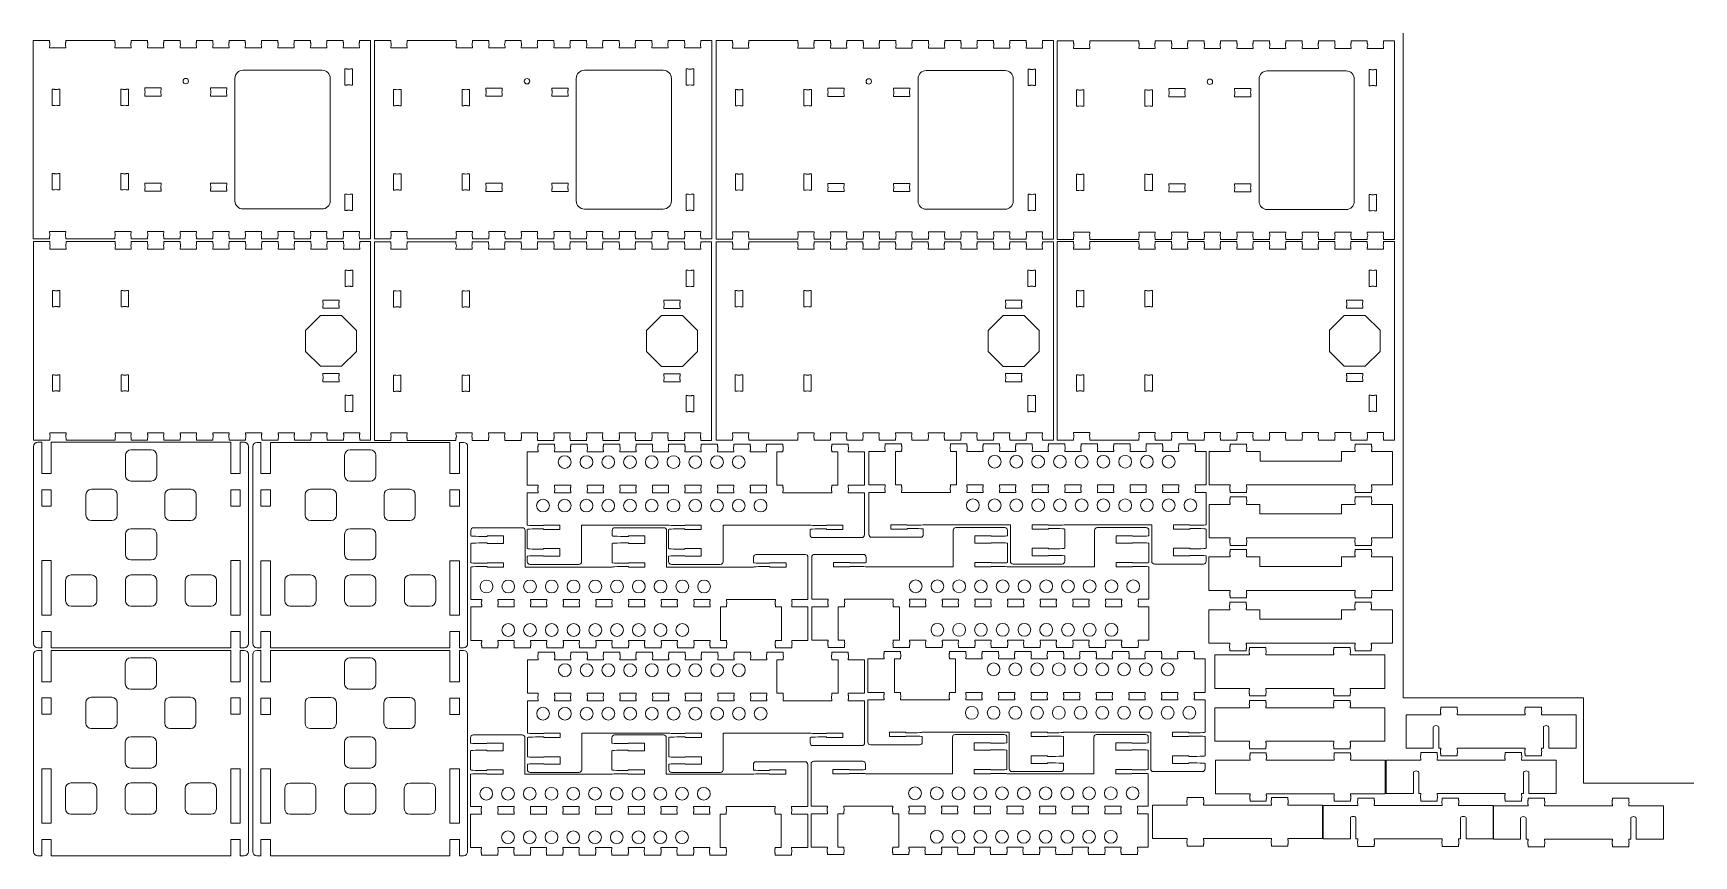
# Model space of a CAD drawing. Header units: millimetres. Extents: x 6 to 617, y 2 to 305.
import ezdxf

# ---------------------------------------------------------------- set-up
doc = ezdxf.new("R2010")
doc.units = ezdxf.units.MM
doc.header["$LTSCALE"] = 12.7
doc.linetypes.add('HIDDEN', pattern=[0.15, 0.1, -0.05])
for name, color, linetype, lineweight in [('Hidden', 7, 'HIDDEN', 15), ('SKETCHED_GEOMETRY', 1, 'Continuous', 15), ('Visible', 1, 'Continuous', 13)]:
    doc.layers.add(name, color=color, linetype=linetype, lineweight=lineweight)

msp = doc.modelspace()

# ---------------------------------------------------------------- linework, layer by layer
at = {"layer": 'Hidden', "color": 5, "linetype": 'Continuous', "lineweight": 15}
for centre in [(62.3, 287.2), (187.79, 287.18), (313.47, 287.09), (438.89, 286.97)]:
    msp.add_circle(centre, 1, dxfattribs=at)
at = {"layer": 'SKETCHED_GEOMETRY'}
for p, q in [((509.95, 304.82), (509.95, 60.46)), ((509.95, 60.46), (576.23, 60.46)), ((576.23, 60.46), (576.23, 29.09)), ((576.23, 29.09), (616.84, 29.09))]:
    msp.add_line(p, q, dxfattribs=at)
at = {"layer": 'Visible'}
for p, q in [((6.2, 302.2), (6.2, 229.2)), ((6.2, 302.2), (12.2, 302.2)), ((12.2, 301.45), (12.2, 302.2)), ((12.2, 299.45), (12.2, 299.95)), ((18.2, 299.45), (12.2, 299.45)), ((18.2, 301.45), (18.2, 302.2)), ((18.2, 302.2), (36.2, 302.2)), ((18.2, 299.45), (18.2, 299.95)), ((36.2, 301.45), (36.2, 302.2)), ((36.2, 299.45), (36.2, 299.95)), ((42.2, 299.45), (36.2, 299.45)), ((42.2, 301.45), (42.2, 302.2)), ((42.2, 302.2), (48.2, 302.2)), ((42.2, 299.45), (42.2, 299.95)), ((48.2, 301.45), (48.2, 302.2)), ((48.2, 299.45), (48.2, 299.95)), ((54.2, 299.45), (48.2, 299.45)), ((54.2, 301.45), (54.2, 302.2)), ((54.2, 302.2), (60.2, 302.2)), ((54.2, 299.45), (54.2, 299.95)), ((60.2, 301.45), (60.2, 302.2)), ((60.2, 299.45), (60.2, 299.95)), ((66.2, 299.45), (60.2, 299.45)), ((66.2, 301.45), (66.2, 302.2)), ((66.2, 302.2), (72.2, 302.2)), ((66.2, 299.45), (66.2, 299.95)), ((72.2, 301.45), (72.2, 302.2)), ((72.2, 299.45), (72.2, 299.95)), ((78.2, 299.45), (72.2, 299.45)), ((78.2, 301.45), (78.2, 302.2)), ((78.2, 302.2), (84.2, 302.2)), ((78.2, 299.45), (78.2, 299.95)), ((84.2, 301.45), (84.2, 302.2)), ((84.2, 299.45), (84.2, 299.95)), ((90.2, 299.45), (84.2, 299.45)), ((90.2, 301.45), (90.2, 302.2)), ((90.2, 302.2), (96.2, 302.2)), ((90.2, 299.45), (90.2, 299.95)), ((96.2, 301.45), (96.2, 302.2)), ((96.2, 299.45), (96.2, 299.95)), ((102.2, 299.45), (96.2, 299.45)), ((102.2, 301.45), (102.2, 302.2)), ((102.2, 302.2), (108.2, 302.2)), ((102.2, 299.45), (102.2, 299.95)), ((108.2, 301.45), (108.2, 302.2)), ((108.2, 299.45), (108.2, 299.95)), ((114.2, 299.45), (108.2, 299.45)), ((114.2, 301.45), (114.2, 302.2)), ((114.2, 302.2), (120.2, 302.2)), ((114.2, 299.45), (114.2, 299.95)), ((120.2, 301.45), (120.2, 302.2)), ((120.2, 299.45), (120.2, 299.95)), ((126.2, 299.45), (120.2, 299.45)), ((126.2, 301.45), (126.2, 302.2)), ((126.2, 302.2), (130.2, 302.2)), ((126.2, 299.45), (126.2, 299.95)), ((130.2, 229.2), (130.2, 302.2)), ((131.69, 302.18), (131.69, 229.18)), ((131.69, 302.18), (137.69, 302.18)), ((137.69, 301.43), (137.69, 302.18)), ((137.69, 299.43), (137.69, 299.93)), ((143.69, 299.43), (137.69, 299.43)), ((143.69, 301.43), (143.69, 302.18)), ((143.69, 302.18), (161.69, 302.18)), ((143.69, 299.43), (143.69, 299.93)), ((161.69, 301.43), (161.69, 302.18)), ((161.69, 299.43), (161.69, 299.93)), ((167.69, 299.43), (161.69, 299.43)), ((167.69, 301.43), (167.69, 302.18)), ((167.69, 302.18), (173.69, 302.18)), ((167.69, 299.43), (167.69, 299.93)), ((173.69, 301.43), (173.69, 302.18)), ((173.69, 299.43), (173.69, 299.93)), ((179.69, 299.43), (173.69, 299.43)), ((179.69, 301.43), (179.69, 302.18)), ((179.69, 302.18), (185.69, 302.18)), ((179.69, 299.43), (179.69, 299.93)), ((185.69, 301.43), (185.69, 302.18)), ((185.69, 299.43), (185.69, 299.93)), ((191.69, 299.43), (185.69, 299.43)), ((191.69, 301.43), (191.69, 302.18)), ((191.69, 302.18), (197.69, 302.18)), ((191.69, 299.43), (191.69, 299.93)), ((197.69, 301.43), (197.69, 302.18)), ((197.69, 299.43), (197.69, 299.93)), ((203.69, 299.43), (197.69, 299.43)), ((203.69, 301.43), (203.69, 302.18)), ((203.69, 302.18), (209.69, 302.18)), ((203.69, 299.43), (203.69, 299.93)), ((209.69, 301.43), (209.69, 302.18)), ((209.69, 299.43), (209.69, 299.93)), ((215.69, 299.43), (209.69, 299.43)), ((215.69, 301.43), (215.69, 302.18)), ((215.69, 302.18), (221.69, 302.18)), ((215.69, 299.43), (215.69, 299.93)), ((221.69, 301.43), (221.69, 302.18)), ((221.69, 299.43), (221.69, 299.93)), ((227.69, 299.43), (221.69, 299.43)), ((227.69, 301.43), (227.69, 302.18)), ((227.69, 302.18), (233.69, 302.18)), ((227.69, 299.43), (227.69, 299.93)), ((233.69, 301.43), (233.69, 302.18)), ((233.69, 299.43), (233.69, 299.93)), ((239.69, 299.43), (233.69, 299.43)), ((239.69, 301.43), (239.69, 302.18)), ((239.69, 302.18), (245.69, 302.18)), ((239.69, 299.43), (239.69, 299.93)), ((245.69, 301.43), (245.69, 302.18)), ((245.69, 299.43), (245.69, 299.93)), ((251.69, 299.43), (245.69, 299.43)), ((251.69, 301.43), (251.69, 302.18)), ((251.69, 302.18), (255.69, 302.18)), ((251.69, 299.43), (251.69, 299.93)), ((255.69, 229.18), (255.69, 302.18)), ((257.37, 302.09), (257.37, 229.09)), ((257.37, 302.09), (263.37, 302.09)), ((263.37, 301.34), (263.37, 302.09)), ((263.37, 299.34), (263.37, 299.84)), ((269.37, 299.34), (263.37, 299.34)), ((269.37, 301.34), (269.37, 302.09)), ((269.37, 302.09), (287.37, 302.09)), ((269.37, 299.34), (269.37, 299.84)), ((287.37, 301.34), (287.37, 302.09)), ((287.37, 299.34), (287.37, 299.84)), ((293.37, 299.34), (287.37, 299.34)), ((293.37, 301.34), (293.37, 302.09)), ((293.37, 302.09), (299.37, 302.09)), ((293.37, 299.34), (293.37, 299.84)), ((299.37, 301.34), (299.37, 302.09)), ((299.37, 299.34), (299.37, 299.84)), ((305.37, 299.34), (299.37, 299.34)), ((305.37, 301.34), (305.37, 302.09)), ((305.37, 302.09), (311.37, 302.09)), ((305.37, 299.34), (305.37, 299.84)), ((311.37, 301.34), (311.37, 302.09)), ((311.37, 299.34), (311.37, 299.84)), ((317.37, 299.34), (311.37, 299.34)), ((317.37, 301.34), (317.37, 302.09)), ((317.37, 302.09), (323.37, 302.09)), ((317.37, 299.34), (317.37, 299.84)), ((323.37, 301.34), (323.37, 302.09)), ((323.37, 299.34), (323.37, 299.84)), ((329.37, 299.34), (323.37, 299.34)), ((329.37, 301.34), (329.37, 302.09)), ((329.37, 302.09), (335.37, 302.09)), ((329.37, 299.34), (329.37, 299.84)), ((335.37, 301.34), (335.37, 302.09)), ((335.37, 299.34), (335.37, 299.84)), ((341.37, 299.34), (335.37, 299.34)), ((341.37, 301.34), (341.37, 302.09)), ((341.37, 302.09), (347.37, 302.09)), ((341.37, 299.34), (341.37, 299.84)), ((347.37, 301.34), (347.37, 302.09)), ((347.37, 299.34), (347.37, 299.84)), ((353.37, 299.34), (347.37, 299.34)), ((353.37, 301.34), (353.37, 302.09)), ((353.37, 302.09), (359.37, 302.09)), ((353.37, 299.34), (353.37, 299.84)), ((359.37, 301.34), (359.37, 302.09)), ((359.37, 299.34), (359.37, 299.84)), ((365.37, 299.34), (359.37, 299.34)), ((365.37, 301.34), (365.37, 302.09)), ((365.37, 302.09), (371.37, 302.09)), ((365.37, 299.34), (365.37, 299.84)), ((371.37, 301.34), (371.37, 302.09)), ((371.37, 299.34), (371.37, 299.84)), ((377.37, 299.34), (371.37, 299.34)), ((377.37, 301.34), (377.37, 302.09)), ((377.37, 302.09), (381.37, 302.09)), ((377.37, 299.34), (377.37, 299.84)), ((381.37, 229.09), (381.37, 302.09)), ((382.79, 301.97), (382.79, 228.97)), ((382.79, 301.97), (388.79, 301.97)), ((388.79, 301.22), (388.79, 301.97)), ((388.79, 299.22), (388.79, 299.72)), ((394.79, 299.22), (388.79, 299.22)), ((394.79, 301.22), (394.79, 301.97)), ((394.79, 301.97), (412.79, 301.97)), ((394.79, 299.22), (394.79, 299.72)), ((412.79, 301.22), (412.79, 301.97)), ((412.79, 299.22), (412.79, 299.72)), ((418.79, 299.22), (412.79, 299.22)), ((418.79, 301.22), (418.79, 301.97)), ((418.79, 301.97), (424.79, 301.97)), ((418.79, 299.22), (418.79, 299.72)), ((424.79, 301.22), (424.79, 301.97)), ((424.79, 299.22), (424.79, 299.72)), ((430.79, 299.22), (424.79, 299.22)), ((430.79, 301.22), (430.79, 301.97)), ((430.79, 301.97), (436.79, 301.97)), ((430.79, 299.22), (430.79, 299.72)), ((436.79, 301.22), (436.79, 301.97)), ((436.79, 299.22), (436.79, 299.72)), ((442.79, 299.22), (436.79, 299.22)), ((442.79, 301.22), (442.79, 301.97)), ((442.79, 301.97), (448.79, 301.97)), ((442.79, 299.22), (442.79, 299.72)), ((448.79, 301.22), (448.79, 301.97)), ((448.79, 299.22), (448.79, 299.72)), ((454.79, 299.22), (448.79, 299.22)), ((454.79, 301.22), (454.79, 301.97)), ((454.79, 301.97), (460.79, 301.97)), ((454.79, 299.22), (454.79, 299.72)), ((460.79, 301.22), (460.79, 301.97)), ((460.79, 299.22), (460.79, 299.72)), ((466.79, 299.22), (460.79, 299.22)), ((466.79, 301.22), (466.79, 301.97)), ((466.79, 301.97), (472.79, 301.97)), ((466.79, 299.22), (466.79, 299.72)), ((472.79, 301.22), (472.79, 301.97)), ((472.79, 299.22), (472.79, 299.72)), ((478.79, 299.22), (472.79, 299.22)), ((478.79, 301.22), (478.79, 301.97)), ((478.79, 301.97), (484.79, 301.97)), ((478.79, 299.22), (478.79, 299.72)), ((484.79, 301.22), (484.79, 301.97)), ((484.79, 299.22), (484.79, 299.72)), ((490.79, 299.22), (484.79, 299.22)), ((490.79, 301.22), (490.79, 301.97)), ((490.79, 301.97), (496.79, 301.97)), ((490.79, 299.22), (490.79, 299.72)), ((496.79, 301.22), (496.79, 301.97)), ((496.79, 299.22), (496.79, 299.72)), ((502.79, 299.22), (496.79, 299.22)), ((502.79, 301.22), (502.79, 301.97)), ((502.79, 301.97), (506.79, 301.97)), ((502.79, 299.22), (502.79, 299.72)), ((506.79, 228.97), (506.79, 301.97)), ((80.4, 288.2), (80.4, 243.2)), ((83.4, 291.2), (112.4, 291.2)), ((115.4, 288.2), (115.4, 243.2)), ((120.85, 285.7), (120.85, 291.7)), ((120.85, 291.7), (121.47, 291.7)), ((122.97, 291.7), (123.6, 291.7)), ((123.6, 285.7), (123.6, 291.7)), ((205.89, 288.18), (205.89, 243.18)), ((208.89, 291.18), (237.89, 291.18)), ((240.89, 288.18), (240.89, 243.18)), ((246.34, 285.68), (246.34, 291.68)), ((246.34, 291.68), (246.96, 291.68)), ((248.46, 291.68), (249.09, 291.68)), ((249.09, 285.68), (249.09, 291.68)), ((331.57, 288.09), (331.57, 243.09)), ((334.57, 291.09), (363.57, 291.09)), ((366.57, 288.09), (366.57, 243.09)), ((372.02, 285.59), (372.02, 291.59)), ((372.02, 291.59), (372.64, 291.59)), ((374.14, 291.59), (374.77, 291.59)), ((374.77, 285.59), (374.77, 291.59)), ((456.99, 287.97), (456.99, 242.97)), ((459.99, 290.97), (488.99, 290.97)), ((491.99, 287.97), (491.99, 242.97)), ((497.44, 285.47), (497.44, 291.47)), ((497.44, 291.47), (498.06, 291.47)), ((499.56, 291.47), (500.19, 291.47)), ((500.19, 285.47), (500.19, 291.47)), ((13.23, 284.2), (13.23, 278.2)), ((13.23, 284.2), (13.85, 284.2)), ((15.35, 284.2), (15.98, 284.2)), ((15.98, 284.2), (15.98, 278.2)), ((38.43, 284.2), (38.43, 278.2)), ((39.05, 284.2), (38.43, 284.2)), ((41.18, 284.2), (40.55, 284.2)), ((41.18, 284.2), (41.18, 278.2)), ((47.2, 284.7), (53.2, 284.7)), ((47.2, 284.7), (47.2, 283.95)), ((47.2, 282.45), (47.2, 281.7)), ((47.2, 281.7), (53.2, 281.7)), ((53.2, 284.7), (53.2, 283.95)), ((53.2, 282.45), (53.2, 281.7)), ((77.4, 284.7), (71.4, 284.7)), ((71.4, 284.7), (71.4, 283.95)), ((71.4, 282.45), (71.4, 281.7)), ((77.4, 281.7), (71.4, 281.7)), ((77.4, 284.7), (77.4, 283.95)), ((77.4, 282.45), (77.4, 281.7)), ((120.85, 285.7), (121.47, 285.7)), ((122.97, 285.7), (123.6, 285.7)), ((138.71, 284.18), (138.71, 278.18)), ((138.71, 284.18), (139.34, 284.18)), ((140.84, 284.18), (141.46, 284.18)), ((141.46, 284.18), (141.46, 278.18)), ((163.91, 284.18), (163.91, 278.18)), ((164.54, 284.18), (163.91, 284.18)), ((166.66, 284.18), (166.04, 284.18)), ((166.66, 284.18), (166.66, 278.18)), ((172.69, 284.68), (178.69, 284.68)), ((172.69, 284.68), (172.69, 283.93)), ((172.69, 282.43), (172.69, 281.68)), ((172.69, 281.68), (178.69, 281.68)), ((178.69, 284.68), (178.69, 283.93)), ((178.69, 282.43), (178.69, 281.68)), ((202.89, 284.68), (196.89, 284.68)), ((196.89, 284.68), (196.89, 283.93)), ((196.89, 282.43), (196.89, 281.68)), ((202.89, 281.68), (196.89, 281.68)), ((202.89, 284.68), (202.89, 283.93)), ((202.89, 282.43), (202.89, 281.68)), ((246.34, 285.68), (246.96, 285.68)), ((248.46, 285.68), (249.09, 285.68)), ((264.39, 284.09), (264.39, 278.09)), ((264.39, 284.09), (265.02, 284.09)), ((266.52, 284.09), (267.14, 284.09)), ((267.14, 284.09), (267.14, 278.09)), ((289.59, 284.09), (289.59, 278.09)), ((290.22, 284.09), (289.59, 284.09)), ((292.34, 284.09), (291.72, 284.09)), ((292.34, 284.09), (292.34, 278.09)), ((298.37, 284.59), (304.37, 284.59)), ((298.37, 284.59), (298.37, 283.84)), ((298.37, 282.34), (298.37, 281.59)), ((298.37, 281.59), (304.37, 281.59)), ((304.37, 284.59), (304.37, 283.84)), ((304.37, 282.34), (304.37, 281.59)), ((328.57, 284.59), (322.57, 284.59)), ((322.57, 284.59), (322.57, 283.84)), ((322.57, 282.34), (322.57, 281.59)), ((328.57, 281.59), (322.57, 281.59)), ((328.57, 284.59), (328.57, 283.84)), ((328.57, 282.34), (328.57, 281.59)), ((372.02, 285.59), (372.64, 285.59)), ((374.14, 285.59), (374.77, 285.59)), ((389.81, 283.97), (389.81, 277.97)), ((389.81, 283.97), (390.44, 283.97)), ((391.94, 283.97), (392.56, 283.97)), ((392.56, 283.97), (392.56, 277.97)), ((415.01, 283.97), (415.01, 277.97)), ((415.64, 283.97), (415.01, 283.97)), ((417.76, 283.97), (417.14, 283.97)), ((417.76, 283.97), (417.76, 277.97)), ((423.79, 284.47), (429.79, 284.47)), ((423.79, 284.47), (423.79, 283.72)), ((423.79, 282.22), (423.79, 281.47)), ((423.79, 281.47), (429.79, 281.47)), ((429.79, 284.47), (429.79, 283.72)), ((429.79, 282.22), (429.79, 281.47)), ((453.99, 284.47), (447.99, 284.47)), ((447.99, 284.47), (447.99, 283.72)), ((447.99, 282.22), (447.99, 281.47)), ((453.99, 281.47), (447.99, 281.47)), ((453.99, 284.47), (453.99, 283.72)), ((453.99, 282.22), (453.99, 281.47)), ((497.44, 285.47), (498.06, 285.47)), ((499.56, 285.47), (500.19, 285.47)), ((13.23, 278.2), (13.85, 278.2)), ((15.35, 278.2), (15.98, 278.2)), ((39.05, 278.2), (38.43, 278.2)), ((41.18, 278.2), (40.55, 278.2)), ((138.71, 278.18), (139.34, 278.18)), ((140.84, 278.18), (141.46, 278.18)), ((164.54, 278.18), (163.91, 278.18)), ((166.66, 278.18), (166.04, 278.18)), ((264.39, 278.09), (265.02, 278.09)), ((266.52, 278.09), (267.14, 278.09)), ((290.22, 278.09), (289.59, 278.09)), ((292.34, 278.09), (291.72, 278.09)), ((389.81, 277.97), (390.44, 277.97)), ((391.94, 277.97), (392.56, 277.97)), ((415.64, 277.97), (415.01, 277.97)), ((417.76, 277.97), (417.14, 277.97)), ((13.23, 253.2), (13.85, 253.2)), ((13.23, 247.2), (13.23, 253.2)), ((15.35, 253.2), (15.98, 253.2)), ((15.98, 247.2), (15.98, 253.2)), ((38.43, 247.2), (38.43, 253.2)), ((39.05, 253.2), (38.43, 253.2)), ((41.18, 253.2), (40.55, 253.2)), ((41.18, 247.2), (41.18, 253.2)), ((138.71, 253.18), (139.34, 253.18)), ((138.71, 247.18), (138.71, 253.18)), ((140.84, 253.18), (141.46, 253.18)), ((141.46, 247.18), (141.46, 253.18)), ((163.91, 247.18), (163.91, 253.18)), ((164.54, 253.18), (163.91, 253.18)), ((166.66, 253.18), (166.04, 253.18)), ((166.66, 247.18), (166.66, 253.18)), ((264.39, 253.09), (265.02, 253.09)), ((264.39, 247.09), (264.39, 253.09)), ((266.52, 253.09), (267.14, 253.09)), ((267.14, 247.09), (267.14, 253.09)), ((289.59, 247.09), (289.59, 253.09)), ((290.22, 253.09), (289.59, 253.09)), ((292.34, 253.09), (291.72, 253.09)), ((292.34, 247.09), (292.34, 253.09)), ((389.81, 252.97), (390.44, 252.97)), ((389.81, 246.97), (389.81, 252.97)), ((391.94, 252.97), (392.56, 252.97)), ((392.56, 246.97), (392.56, 252.97)), ((415.01, 246.97), (415.01, 252.97)), ((415.64, 252.97), (415.01, 252.97)), ((417.76, 252.97), (417.14, 252.97)), ((417.76, 246.97), (417.76, 252.97)), ((13.23, 247.2), (13.85, 247.2)), ((15.35, 247.2), (15.98, 247.2)), ((39.05, 247.2), (38.43, 247.2)), ((41.18, 247.2), (40.55, 247.2)), ((47.2, 249.7), (53.2, 249.7)), ((47.2, 248.95), (47.2, 249.7)), ((47.2, 246.7), (47.2, 247.45)), ((47.2, 246.7), (53.2, 246.7)), ((53.2, 248.95), (53.2, 249.7)), ((53.2, 246.7), (53.2, 247.45)), ((77.4, 249.7), (71.4, 249.7)), ((71.4, 248.95), (71.4, 249.7)), ((71.4, 246.7), (71.4, 247.45)), ((77.4, 246.7), (71.4, 246.7)), ((77.4, 248.95), (77.4, 249.7)), ((77.4, 246.7), (77.4, 247.45)), ((120.85, 245.7), (120.85, 239.7)), ((120.85, 245.7), (121.47, 245.7)), ((122.97, 245.7), (123.6, 245.7)), ((123.6, 245.7), (123.6, 239.7)), ((138.71, 247.18), (139.34, 247.18)), ((140.84, 247.18), (141.46, 247.18)), ((164.54, 247.18), (163.91, 247.18)), ((166.66, 247.18), (166.04, 247.18)), ((172.69, 249.68), (178.69, 249.68)), ((172.69, 248.93), (172.69, 249.68)), ((172.69, 246.68), (172.69, 247.43)), ((172.69, 246.68), (178.69, 246.68)), ((178.69, 248.93), (178.69, 249.68)), ((178.69, 246.68), (178.69, 247.43)), ((202.89, 249.68), (196.89, 249.68)), ((196.89, 248.93), (196.89, 249.68)), ((196.89, 246.68), (196.89, 247.43)), ((202.89, 246.68), (196.89, 246.68)), ((202.89, 248.93), (202.89, 249.68)), ((202.89, 246.68), (202.89, 247.43)), ((246.34, 245.68), (246.34, 239.68)), ((246.34, 245.68), (246.96, 245.68)), ((248.46, 245.68), (249.09, 245.68)), ((249.09, 245.68), (249.09, 239.68)), ((264.39, 247.09), (265.02, 247.09)), ((266.52, 247.09), (267.14, 247.09)), ((290.22, 247.09), (289.59, 247.09)), ((292.34, 247.09), (291.72, 247.09)), ((298.37, 249.59), (304.37, 249.59)), ((298.37, 248.84), (298.37, 249.59)), ((298.37, 246.59), (298.37, 247.34)), ((298.37, 246.59), (304.37, 246.59)), ((304.37, 248.84), (304.37, 249.59)), ((304.37, 246.59), (304.37, 247.34)), ((328.57, 249.59), (322.57, 249.59)), ((322.57, 248.84), (322.57, 249.59)), ((322.57, 246.59), (322.57, 247.34)), ((328.57, 246.59), (322.57, 246.59)), ((328.57, 248.84), (328.57, 249.59)), ((328.57, 246.59), (328.57, 247.34)), ((372.02, 245.59), (372.02, 239.59)), ((372.02, 245.59), (372.64, 245.59)), ((374.14, 245.59), (374.77, 245.59)), ((374.77, 245.59), (374.77, 239.59)), ((389.81, 246.97), (390.44, 246.97)), ((391.94, 246.97), (392.56, 246.97)), ((415.64, 246.97), (415.01, 246.97)), ((417.76, 246.97), (417.14, 246.97)), ((423.79, 249.47), (429.79, 249.47)), ((423.79, 248.72), (423.79, 249.47)), ((423.79, 246.47), (423.79, 247.22)), ((423.79, 246.47), (429.79, 246.47)), ((429.79, 248.72), (429.79, 249.47)), ((429.79, 246.47), (429.79, 247.22)), ((453.99, 249.47), (447.99, 249.47)), ((447.99, 248.72), (447.99, 249.47)), ((447.99, 246.47), (447.99, 247.22)), ((453.99, 246.47), (447.99, 246.47)), ((453.99, 248.72), (453.99, 249.47)), ((453.99, 246.47), (453.99, 247.22)), ((497.44, 245.47), (497.44, 239.47)), ((497.44, 245.47), (498.06, 245.47)), ((499.56, 245.47), (500.19, 245.47)), ((500.19, 245.47), (500.19, 239.47)), ((83.4, 240.2), (112.4, 240.2)), ((120.85, 239.7), (121.47, 239.7)), ((122.97, 239.7), (123.6, 239.7)), ((208.89, 240.18), (237.89, 240.18)), ((246.34, 239.68), (246.96, 239.68)), ((248.46, 239.68), (249.09, 239.68)), ((334.57, 240.09), (363.57, 240.09)), ((372.02, 239.59), (372.64, 239.59)), ((374.14, 239.59), (374.77, 239.59)), ((459.99, 239.97), (488.99, 239.97)), ((497.44, 239.47), (498.06, 239.47)), ((499.56, 239.47), (500.19, 239.47)), ((6.2, 229.2), (12.2, 229.2)), ((6.28, 228.21), (6.28, 155.21)), ((6.28, 228.21), (12.28, 228.21)), ((18.2, 231.95), (12.2, 231.95)), ((12.2, 231.95), (12.2, 231.45)), ((12.2, 229.95), (12.2, 229.2)), ((12.28, 227.46), (12.28, 228.21)), ((12.28, 225.46), (12.28, 225.96)), ((18.2, 231.95), (18.2, 231.45)), ((18.2, 229.95), (18.2, 229.2)), ((18.2, 229.2), (36.2, 229.2)), ((18.28, 227.46), (18.28, 228.21)), ((18.28, 228.21), (36.28, 228.21)), ((18.28, 225.46), (18.28, 225.96)), ((42.2, 231.95), (36.2, 231.95)), ((36.2, 231.95), (36.2, 231.45)), ((36.2, 229.95), (36.2, 229.2)), ((36.28, 227.46), (36.28, 228.21)), ((36.28, 225.46), (36.28, 225.96)), ((42.2, 231.95), (42.2, 231.45)), ((42.2, 229.95), (42.2, 229.2)), ((42.2, 229.2), (48.2, 229.2)), ((42.28, 227.46), (42.28, 228.21)), ((42.28, 228.21), (48.28, 228.21)), ((42.28, 225.46), (42.28, 225.96)), ((54.2, 231.95), (48.2, 231.95)), ((48.2, 231.95), (48.2, 231.45)), ((48.2, 229.95), (48.2, 229.2)), ((48.28, 227.46), (48.28, 228.21)), ((48.28, 225.46), (48.28, 225.96)), ((54.2, 231.95), (54.2, 231.45)), ((54.2, 229.95), (54.2, 229.2)), ((54.2, 229.2), (60.2, 229.2)), ((54.28, 227.46), (54.28, 228.21)), ((54.28, 228.21), (60.28, 228.21)), ((54.28, 225.46), (54.28, 225.96)), ((66.2, 231.95), (60.2, 231.95)), ((60.2, 231.95), (60.2, 231.45)), ((60.2, 229.95), (60.2, 229.2)), ((60.28, 227.46), (60.28, 228.21)), ((60.28, 225.46), (60.28, 225.96)), ((66.2, 231.95), (66.2, 231.45)), ((66.2, 229.95), (66.2, 229.2)), ((66.2, 229.2), (72.2, 229.2)), ((66.28, 227.46), (66.28, 228.21)), ((66.28, 228.21), (72.28, 228.21)), ((66.28, 225.46), (66.28, 225.96)), ((78.2, 231.95), (72.2, 231.95)), ((72.2, 231.95), (72.2, 231.45)), ((72.2, 229.95), (72.2, 229.2)), ((72.28, 227.46), (72.28, 228.21)), ((72.28, 225.46), (72.28, 225.96)), ((78.2, 231.95), (78.2, 231.45)), ((78.2, 229.95), (78.2, 229.2)), ((78.2, 229.2), (84.2, 229.2)), ((78.28, 227.46), (78.28, 228.21)), ((78.28, 228.21), (84.28, 228.21)), ((78.28, 225.46), (78.28, 225.96)), ((90.2, 231.95), (84.2, 231.95)), ((84.2, 231.95), (84.2, 231.45)), ((84.2, 229.95), (84.2, 229.2)), ((84.28, 227.46), (84.28, 228.21)), ((84.28, 225.46), (84.28, 225.96)), ((90.2, 231.95), (90.2, 231.45)), ((90.2, 229.95), (90.2, 229.2)), ((90.2, 229.2), (96.2, 229.2)), ((90.28, 227.46), (90.28, 228.21)), ((90.28, 228.21), (96.28, 228.21)), ((90.28, 225.46), (90.28, 225.96)), ((102.2, 231.95), (96.2, 231.95)), ((96.2, 231.95), (96.2, 231.45)), ((96.2, 229.95), (96.2, 229.2)), ((96.28, 227.46), (96.28, 228.21)), ((96.28, 225.46), (96.28, 225.96)), ((102.2, 231.95), (102.2, 231.45)), ((102.2, 229.95), (102.2, 229.2)), ((102.2, 229.2), (108.2, 229.2)), ((102.28, 227.46), (102.28, 228.21)), ((102.28, 228.21), (108.28, 228.21)), ((102.28, 225.46), (102.28, 225.96)), ((114.2, 231.95), (108.2, 231.95)), ((108.2, 231.95), (108.2, 231.45)), ((108.2, 229.95), (108.2, 229.2)), ((108.28, 227.46), (108.28, 228.21)), ((108.28, 225.46), (108.28, 225.96)), ((114.2, 231.95), (114.2, 231.45)), ((114.2, 229.95), (114.2, 229.2)), ((114.2, 229.2), (120.2, 229.2)), ((114.28, 227.46), (114.28, 228.21)), ((114.28, 228.21), (120.28, 228.21)), ((114.28, 225.46), (114.28, 225.96)), ((126.2, 231.95), (120.2, 231.95)), ((120.2, 231.95), (120.2, 231.45)), ((120.2, 229.95), (120.2, 229.2)), ((120.28, 227.46), (120.28, 228.21)), ((120.28, 225.46), (120.28, 225.96)), ((126.2, 231.95), (126.2, 231.45)), ((126.2, 229.95), (126.2, 229.2)), ((126.2, 229.2), (130.2, 229.2)), ((126.28, 227.46), (126.28, 228.21)), ((126.28, 228.21), (130.28, 228.21)), ((126.28, 225.46), (126.28, 225.96)), ((130.28, 155.21), (130.28, 228.21)), ((131.67, 228.15), (131.67, 155.15)), ((131.67, 228.15), (137.67, 228.15)), ((131.69, 229.18), (137.69, 229.18)), ((137.67, 227.4), (137.67, 228.15)), ((143.69, 231.93), (137.69, 231.93)), ((137.69, 231.93), (137.69, 231.43)), ((137.69, 229.93), (137.69, 229.18)), ((143.67, 227.4), (143.67, 228.15)), ((143.67, 228.15), (161.67, 228.15)), ((143.69, 231.93), (143.69, 231.43)), ((143.69, 229.93), (143.69, 229.18)), ((143.69, 229.18), (161.69, 229.18)), ((161.67, 227.4), (161.67, 228.15)), ((167.69, 231.93), (161.69, 231.93)), ((161.69, 231.93), (161.69, 231.43)), ((161.69, 229.93), (161.69, 229.18)), ((167.67, 227.4), (167.67, 228.15)), ((167.67, 228.15), (173.67, 228.15)), ((167.69, 231.93), (167.69, 231.43)), ((167.69, 229.93), (167.69, 229.18)), ((167.69, 229.18), (173.69, 229.18)), ((173.67, 227.4), (173.67, 228.15)), ((179.69, 231.93), (173.69, 231.93)), ((173.69, 231.93), (173.69, 231.43)), ((173.69, 229.93), (173.69, 229.18)), ((179.67, 227.4), (179.67, 228.15)), ((179.67, 228.15), (185.67, 228.15)), ((179.69, 231.93), (179.69, 231.43)), ((179.69, 229.93), (179.69, 229.18)), ((179.69, 229.18), (185.69, 229.18)), ((185.67, 227.4), (185.67, 228.15)), ((191.69, 231.93), (185.69, 231.93)), ((185.69, 231.93), (185.69, 231.43)), ((185.69, 229.93), (185.69, 229.18)), ((191.67, 227.4), (191.67, 228.15)), ((191.67, 228.15), (197.67, 228.15)), ((191.69, 231.93), (191.69, 231.43)), ((191.69, 229.93), (191.69, 229.18)), ((191.69, 229.18), (197.69, 229.18)), ((197.67, 227.4), (197.67, 228.15)), ((203.69, 231.93), (197.69, 231.93)), ((197.69, 231.93), (197.69, 231.43)), ((197.69, 229.93), (197.69, 229.18)), ((203.67, 227.4), (203.67, 228.15)), ((203.67, 228.15), (209.67, 228.15)), ((203.69, 231.93), (203.69, 231.43)), ((203.69, 229.93), (203.69, 229.18)), ((203.69, 229.18), (209.69, 229.18)), ((209.67, 227.4), (209.67, 228.15)), ((215.69, 231.93), (209.69, 231.93)), ((209.69, 231.93), (209.69, 231.43)), ((209.69, 229.93), (209.69, 229.18)), ((215.67, 227.4), (215.67, 228.15)), ((215.67, 228.15), (221.67, 228.15)), ((215.69, 231.93), (215.69, 231.43)), ((215.69, 229.93), (215.69, 229.18)), ((215.69, 229.18), (221.69, 229.18)), ((221.67, 227.4), (221.67, 228.15)), ((227.69, 231.93), (221.69, 231.93)), ((221.69, 231.93), (221.69, 231.43)), ((221.69, 229.93), (221.69, 229.18)), ((227.67, 227.4), (227.67, 228.15)), ((227.67, 228.15), (233.67, 228.15)), ((227.69, 231.93), (227.69, 231.43)), ((227.69, 229.93), (227.69, 229.18)), ((227.69, 229.18), (233.69, 229.18)), ((233.67, 227.4), (233.67, 228.15)), ((239.69, 231.93), (233.69, 231.93)), ((233.69, 231.93), (233.69, 231.43)), ((233.69, 229.93), (233.69, 229.18)), ((239.67, 227.4), (239.67, 228.15)), ((239.67, 228.15), (245.67, 228.15)), ((239.69, 231.93), (239.69, 231.43)), ((239.69, 229.93), (239.69, 229.18)), ((239.69, 229.18), (245.69, 229.18)), ((245.67, 227.4), (245.67, 228.15)), ((251.69, 231.93), (245.69, 231.93)), ((245.69, 231.93), (245.69, 231.43)), ((245.69, 229.93), (245.69, 229.18)), ((251.67, 227.4), (251.67, 228.15)), ((251.67, 228.15), (255.67, 228.15)), ((251.69, 231.93), (251.69, 231.43)), ((251.69, 229.93), (251.69, 229.18)), ((251.69, 229.18), (255.69, 229.18)), ((255.67, 155.15), (255.67, 228.15)), ((257.33, 228.18), (257.33, 155.18)), ((257.33, 228.18), (263.33, 228.18)), ((257.37, 229.09), (263.37, 229.09)), ((263.33, 227.43), (263.33, 228.18)), ((269.37, 231.84), (263.37, 231.84)), ((263.37, 231.84), (263.37, 231.34)), ((263.37, 229.84), (263.37, 229.09)), ((269.33, 227.43), (269.33, 228.18)), ((269.33, 228.18), (287.33, 228.18)), ((269.37, 231.84), (269.37, 231.34)), ((269.37, 229.84), (269.37, 229.09)), ((269.37, 229.09), (287.37, 229.09)), ((287.33, 227.43), (287.33, 228.18)), ((293.37, 231.84), (287.37, 231.84)), ((287.37, 231.84), (287.37, 231.34)), ((287.37, 229.84), (287.37, 229.09)), ((293.33, 227.43), (293.33, 228.18)), ((293.33, 228.18), (299.33, 228.18)), ((293.37, 231.84), (293.37, 231.34)), ((293.37, 229.84), (293.37, 229.09)), ((293.37, 229.09), (299.37, 229.09)), ((299.33, 227.43), (299.33, 228.18)), ((305.37, 231.84), (299.37, 231.84)), ((299.37, 231.84), (299.37, 231.34)), ((299.37, 229.84), (299.37, 229.09)), ((305.33, 227.43), (305.33, 228.18)), ((305.33, 228.18), (311.33, 228.18)), ((305.37, 231.84), (305.37, 231.34)), ((305.37, 229.84), (305.37, 229.09)), ((305.37, 229.09), (311.37, 229.09)), ((311.33, 227.43), (311.33, 228.18)), ((317.37, 231.84), (311.37, 231.84)), ((311.37, 231.84), (311.37, 231.34)), ((311.37, 229.84), (311.37, 229.09)), ((317.33, 227.43), (317.33, 228.18)), ((317.33, 228.18), (323.33, 228.18)), ((317.37, 231.84), (317.37, 231.34)), ((317.37, 229.84), (317.37, 229.09)), ((317.37, 229.09), (323.37, 229.09)), ((323.33, 227.43), (323.33, 228.18)), ((329.37, 231.84), (323.37, 231.84)), ((323.37, 231.84), (323.37, 231.34)), ((323.37, 229.84), (323.37, 229.09)), ((329.33, 227.43), (329.33, 228.18)), ((329.33, 228.18), (335.33, 228.18)), ((329.37, 231.84), (329.37, 231.34)), ((329.37, 229.84), (329.37, 229.09)), ((329.37, 229.09), (335.37, 229.09)), ((335.33, 227.43), (335.33, 228.18)), ((341.37, 231.84), (335.37, 231.84)), ((335.37, 231.84), (335.37, 231.34)), ((335.37, 229.84), (335.37, 229.09)), ((341.33, 227.43), (341.33, 228.18)), ((341.33, 228.18), (347.33, 228.18)), ((341.37, 231.84), (341.37, 231.34)), ((341.37, 229.84), (341.37, 229.09)), ((341.37, 229.09), (347.37, 229.09)), ((347.33, 227.43), (347.33, 228.18)), ((353.37, 231.84), (347.37, 231.84)), ((347.37, 231.84), (347.37, 231.34)), ((347.37, 229.84), (347.37, 229.09)), ((353.33, 227.43), (353.33, 228.18)), ((353.33, 228.18), (359.33, 228.18)), ((353.37, 231.84), (353.37, 231.34)), ((353.37, 229.84), (353.37, 229.09)), ((353.37, 229.09), (359.37, 229.09)), ((359.33, 227.43), (359.33, 228.18)), ((365.37, 231.84), (359.37, 231.84)), ((359.37, 231.84), (359.37, 231.34)), ((359.37, 229.84), (359.37, 229.09)), ((365.33, 227.43), (365.33, 228.18)), ((365.33, 228.18), (371.33, 228.18)), ((365.37, 231.84), (365.37, 231.34)), ((365.37, 229.84), (365.37, 229.09)), ((365.37, 229.09), (371.37, 229.09)), ((371.33, 227.43), (371.33, 228.18)), ((377.37, 231.84), (371.37, 231.84)), ((371.37, 231.84), (371.37, 231.34)), ((371.37, 229.84), (371.37, 229.09)), ((377.33, 227.43), (377.33, 228.18)), ((377.33, 228.18), (381.33, 228.18)), ((377.37, 231.84), (377.37, 231.34)), ((377.37, 229.84), (377.37, 229.09)), ((377.37, 229.09), (381.37, 229.09)), ((381.33, 155.18), (381.33, 228.18)), ((382.78, 228.24), (382.78, 155.24)), ((382.78, 228.24), (388.78, 228.24)), ((382.79, 228.97), (388.79, 228.97)), ((388.78, 227.49), (388.78, 228.24)), ((388.78, 225.49), (388.78, 225.99)), ((394.79, 231.72), (388.79, 231.72)), ((388.79, 231.72), (388.79, 231.22)), ((388.79, 229.72), (388.79, 228.97)), ((394.78, 227.49), (394.78, 228.24)), ((394.78, 228.24), (412.78, 228.24)), ((394.78, 225.49), (394.78, 225.99)), ((394.79, 231.72), (394.79, 231.22)), ((394.79, 229.72), (394.79, 228.97)), ((394.79, 228.97), (412.79, 228.97)), ((412.78, 227.49), (412.78, 228.24)), ((412.78, 225.49), (412.78, 225.99)), ((418.79, 231.72), (412.79, 231.72)), ((412.79, 231.72), (412.79, 231.22)), ((412.79, 229.72), (412.79, 228.97)), ((418.78, 227.49), (418.78, 228.24)), ((418.78, 228.24), (424.78, 228.24)), ((418.78, 225.49), (418.78, 225.99)), ((418.79, 231.72), (418.79, 231.22)), ((418.79, 229.72), (418.79, 228.97)), ((418.79, 228.97), (424.79, 228.97)), ((424.78, 227.49), (424.78, 228.24)), ((424.78, 225.49), (424.78, 225.99)), ((430.79, 231.72), (424.79, 231.72)), ((424.79, 231.72), (424.79, 231.22)), ((424.79, 229.72), (424.79, 228.97)), ((430.78, 227.49), (430.78, 228.24)), ((430.78, 228.24), (436.78, 228.24)), ((430.78, 225.49), (430.78, 225.99)), ((430.79, 231.72), (430.79, 231.22)), ((430.79, 229.72), (430.79, 228.97)), ((430.79, 228.97), (436.79, 228.97)), ((436.78, 227.49), (436.78, 228.24)), ((436.78, 225.49), (436.78, 225.99)), ((442.79, 231.72), (436.79, 231.72)), ((436.79, 231.72), (436.79, 231.22)), ((436.79, 229.72), (436.79, 228.97)), ((442.78, 227.49), (442.78, 228.24)), ((442.78, 228.24), (448.78, 228.24)), ((442.78, 225.49), (442.78, 225.99)), ((442.79, 231.72), (442.79, 231.22)), ((442.79, 229.72), (442.79, 228.97)), ((442.79, 228.97), (448.79, 228.97)), ((448.78, 227.49), (448.78, 228.24)), ((448.78, 225.49), (448.78, 225.99)), ((454.79, 231.72), (448.79, 231.72)), ((448.79, 231.72), (448.79, 231.22)), ((448.79, 229.72), (448.79, 228.97)), ((454.78, 227.49), (454.78, 228.24)), ((454.78, 228.24), (460.78, 228.24)), ((454.78, 225.49), (454.78, 225.99)), ((454.79, 231.72), (454.79, 231.22)), ((454.79, 229.72), (454.79, 228.97)), ((454.79, 228.97), (460.79, 228.97)), ((460.78, 227.49), (460.78, 228.24)), ((460.78, 225.49), (460.78, 225.99)), ((466.79, 231.72), (460.79, 231.72)), ((460.79, 231.72), (460.79, 231.22)), ((460.79, 229.72), (460.79, 228.97)), ((466.78, 227.49), (466.78, 228.24)), ((466.78, 228.24), (472.78, 228.24)), ((466.78, 225.49), (466.78, 225.99)), ((466.79, 231.72), (466.79, 231.22)), ((466.79, 229.72), (466.79, 228.97)), ((466.79, 228.97), (472.79, 228.97)), ((472.78, 227.49), (472.78, 228.24)), ((472.78, 225.49), (472.78, 225.99)), ((478.79, 231.72), (472.79, 231.72)), ((472.79, 231.72), (472.79, 231.22)), ((472.79, 229.72), (472.79, 228.97)), ((478.78, 227.49), (478.78, 228.24)), ((478.78, 228.24), (484.78, 228.24)), ((478.78, 225.49), (478.78, 225.99)), ((478.79, 231.72), (478.79, 231.22)), ((478.79, 229.72), (478.79, 228.97)), ((478.79, 228.97), (484.79, 228.97)), ((484.78, 227.49), (484.78, 228.24)), ((484.78, 225.49), (484.78, 225.99)), ((490.79, 231.72), (484.79, 231.72)), ((484.79, 231.72), (484.79, 231.22)), ((484.79, 229.72), (484.79, 228.97)), ((490.78, 227.49), (490.78, 228.24)), ((490.78, 228.24), (496.78, 228.24)), ((490.78, 225.49), (490.78, 225.99)), ((490.79, 231.72), (490.79, 231.22)), ((490.79, 229.72), (490.79, 228.97)), ((490.79, 228.97), (496.79, 228.97)), ((496.78, 227.49), (496.78, 228.24)), ((496.78, 225.49), (496.78, 225.99)), ((502.79, 231.72), (496.79, 231.72)), ((496.79, 231.72), (496.79, 231.22)), ((496.79, 229.72), (496.79, 228.97)), ((502.78, 227.49), (502.78, 228.24)), ((502.78, 228.24), (506.78, 228.24)), ((502.78, 225.49), (502.78, 225.99)), ((502.79, 231.72), (502.79, 231.22)), ((502.79, 229.72), (502.79, 228.97)), ((502.79, 228.97), (506.79, 228.97)), ((506.78, 155.24), (506.78, 228.24)), ((18.28, 225.46), (12.28, 225.46)), ((42.28, 225.46), (36.28, 225.46)), ((54.28, 225.46), (48.28, 225.46)), ((66.28, 225.46), (60.28, 225.46)), ((78.28, 225.46), (72.28, 225.46)), ((90.28, 225.46), (84.28, 225.46)), ((102.28, 225.46), (96.28, 225.46)), ((114.28, 225.46), (108.28, 225.46)), ((126.28, 225.46), (120.28, 225.46)), ((137.67, 225.4), (137.67, 225.9)), ((143.67, 225.4), (137.67, 225.4)), ((143.67, 225.4), (143.67, 225.9)), ((161.67, 225.4), (161.67, 225.9)), ((167.67, 225.4), (161.67, 225.4)), ((167.67, 225.4), (167.67, 225.9)), ((173.67, 225.4), (173.67, 225.9)), ((179.67, 225.4), (173.67, 225.4)), ((179.67, 225.4), (179.67, 225.9)), ((185.67, 225.4), (185.67, 225.9)), ((191.67, 225.4), (185.67, 225.4)), ((191.67, 225.4), (191.67, 225.9)), ((197.67, 225.4), (197.67, 225.9)), ((203.67, 225.4), (197.67, 225.4)), ((203.67, 225.4), (203.67, 225.9)), ((209.67, 225.4), (209.67, 225.9)), ((215.67, 225.4), (209.67, 225.4)), ((215.67, 225.4), (215.67, 225.9)), ((221.67, 225.4), (221.67, 225.9)), ((227.67, 225.4), (221.67, 225.4)), ((227.67, 225.4), (227.67, 225.9)), ((233.67, 225.4), (233.67, 225.9)), ((239.67, 225.4), (233.67, 225.4)), ((239.67, 225.4), (239.67, 225.9)), ((245.67, 225.4), (245.67, 225.9)), ((251.67, 225.4), (245.67, 225.4)), ((251.67, 225.4), (251.67, 225.9)), ((263.33, 225.43), (263.33, 225.93)), ((269.33, 225.43), (263.33, 225.43)), ((269.33, 225.43), (269.33, 225.93)), ((287.33, 225.43), (287.33, 225.93)), ((293.33, 225.43), (287.33, 225.43)), ((293.33, 225.43), (293.33, 225.93)), ((299.33, 225.43), (299.33, 225.93)), ((305.33, 225.43), (299.33, 225.43)), ((305.33, 225.43), (305.33, 225.93)), ((311.33, 225.43), (311.33, 225.93)), ((317.33, 225.43), (311.33, 225.43)), ((317.33, 225.43), (317.33, 225.93)), ((323.33, 225.43), (323.33, 225.93)), ((329.33, 225.43), (323.33, 225.43)), ((329.33, 225.43), (329.33, 225.93)), ((335.33, 225.43), (335.33, 225.93)), ((341.33, 225.43), (335.33, 225.43)), ((341.33, 225.43), (341.33, 225.93)), ((347.33, 225.43), (347.33, 225.93)), ((353.33, 225.43), (347.33, 225.43)), ((353.33, 225.43), (353.33, 225.93)), ((359.33, 225.43), (359.33, 225.93)), ((365.33, 225.43), (359.33, 225.43)), ((365.33, 225.43), (365.33, 225.93)), ((371.33, 225.43), (371.33, 225.93)), ((377.33, 225.43), (371.33, 225.43)), ((377.33, 225.43), (377.33, 225.93)), ((394.78, 225.49), (388.78, 225.49)), ((418.78, 225.49), (412.78, 225.49)), ((430.78, 225.49), (424.78, 225.49)), ((442.78, 225.49), (436.78, 225.49)), ((454.78, 225.49), (448.78, 225.49)), ((466.78, 225.49), (460.78, 225.49)), ((478.78, 225.49), (472.78, 225.49)), ((490.78, 225.49), (484.78, 225.49)), ((502.78, 225.49), (496.78, 225.49)), ((120.93, 211.71), (120.93, 217.71)), ((120.93, 217.71), (121.55, 217.71)), ((123.05, 217.71), (123.68, 217.71)), ((123.68, 211.71), (123.68, 217.71)), ((246.32, 211.65), (246.32, 217.65)), ((246.32, 217.65), (246.94, 217.65)), ((248.44, 217.65), (249.07, 217.65)), ((249.07, 211.65), (249.07, 217.65)), ((371.98, 211.68), (371.98, 217.68)), ((371.98, 217.68), (372.6, 217.68)), ((374.1, 217.68), (374.73, 217.68)), ((374.73, 211.68), (374.73, 217.68)), ((497.43, 211.74), (497.43, 217.74)), ((497.43, 217.74), (498.05, 217.74)), ((499.55, 217.74), (500.18, 217.74)), ((500.18, 211.74), (500.18, 217.74)), ((13.3, 210.21), (13.3, 204.21)), ((13.3, 210.21), (13.93, 210.21)), ((15.43, 210.21), (16.05, 210.21)), ((16.05, 210.21), (16.05, 204.21)), ((38.5, 210.21), (38.5, 204.21)), ((39.13, 210.21), (38.5, 210.21)), ((41.25, 210.21), (40.63, 210.21)), ((41.25, 210.21), (41.25, 204.21)), ((120.93, 211.71), (121.55, 211.71)), ((123.05, 211.71), (123.68, 211.71)), ((138.69, 210.15), (138.69, 204.15)), ((138.69, 210.15), (139.32, 210.15)), ((140.82, 210.15), (141.44, 210.15)), ((141.44, 210.15), (141.44, 204.15)), ((163.89, 210.15), (163.89, 204.15)), ((164.52, 210.15), (163.89, 210.15)), ((166.64, 210.15), (166.02, 210.15)), ((166.64, 210.15), (166.64, 204.15)), ((246.32, 211.65), (246.94, 211.65)), ((248.44, 211.65), (249.07, 211.65)), ((264.35, 210.18), (264.35, 204.18)), ((264.35, 210.18), (264.98, 210.18)), ((266.48, 210.18), (267.1, 210.18)), ((267.1, 210.18), (267.1, 204.18)), ((289.55, 210.18), (289.55, 204.18)), ((290.18, 210.18), (289.55, 210.18)), ((292.3, 210.18), (291.68, 210.18)), ((292.3, 210.18), (292.3, 204.18)), ((371.98, 211.68), (372.6, 211.68)), ((374.1, 211.68), (374.73, 211.68)), ((389.8, 210.24), (389.8, 204.24)), ((389.8, 210.24), (390.43, 210.24)), ((391.93, 210.24), (392.55, 210.24)), ((392.55, 210.24), (392.55, 204.24)), ((415, 210.24), (415, 204.24)), ((415.63, 210.24), (415, 210.24)), ((417.75, 210.24), (417.13, 210.24)), ((417.75, 210.24), (417.75, 204.24)), ((497.43, 211.74), (498.05, 211.74)), ((499.55, 211.74), (500.18, 211.74)), ((13.3, 204.21), (13.93, 204.21)), ((15.43, 204.21), (16.05, 204.21)), ((39.13, 204.21), (38.5, 204.21)), ((41.25, 204.21), (40.63, 204.21)), ((112.68, 206.71), (118.68, 206.71)), ((112.68, 205.96), (112.68, 206.71)), ((112.68, 203.71), (112.68, 204.46)), ((112.68, 203.71), (118.68, 203.71)), ((118.68, 205.96), (118.68, 206.71)), ((118.68, 203.71), (118.68, 204.46)), ((138.69, 204.15), (139.32, 204.15)), ((140.82, 204.15), (141.44, 204.15)), ((164.52, 204.15), (163.89, 204.15)), ((166.64, 204.15), (166.02, 204.15)), ((238.07, 206.65), (244.07, 206.65)), ((238.07, 205.9), (238.07, 206.65)), ((238.07, 203.65), (238.07, 204.4)), ((238.07, 203.65), (244.07, 203.65)), ((244.07, 205.9), (244.07, 206.65)), ((244.07, 203.65), (244.07, 204.4)), ((264.35, 204.18), (264.98, 204.18)), ((266.48, 204.18), (267.1, 204.18)), ((290.18, 204.18), (289.55, 204.18)), ((292.3, 204.18), (291.68, 204.18)), ((363.73, 206.68), (369.73, 206.68)), ((363.73, 205.93), (363.73, 206.68)), ((363.73, 203.68), (363.73, 204.43)), ((363.73, 203.68), (369.73, 203.68)), ((369.73, 205.93), (369.73, 206.68)), ((369.73, 203.68), (369.73, 204.43)), ((389.8, 204.24), (390.43, 204.24)), ((391.93, 204.24), (392.55, 204.24)), ((415.63, 204.24), (415, 204.24)), ((417.75, 204.24), (417.13, 204.24)), ((489.18, 206.74), (495.18, 206.74)), ((489.18, 205.99), (489.18, 206.74)), ((489.18, 203.74), (489.18, 204.49)), ((489.18, 203.74), (495.18, 203.74)), ((495.18, 205.99), (495.18, 206.74)), ((495.18, 203.74), (495.18, 204.49)), ((111.8, 201.07), (106.32, 195.59)), ((106.32, 195.59), (106.32, 187.84)), ((119.55, 201.07), (111.8, 201.07)), ((125.03, 195.59), (119.55, 201.07)), ((125.03, 187.84), (125.03, 195.59)), ((237.19, 201.01), (231.71, 195.53)), ((231.71, 195.53), (231.71, 187.78)), ((244.94, 201.01), (237.19, 201.01)), ((250.42, 195.53), (244.94, 201.01)), ((250.42, 187.78), (250.42, 195.53)), ((362.85, 201.04), (357.37, 195.56)), ((357.37, 195.56), (357.37, 187.81)), ((370.6, 201.04), (362.85, 201.04)), ((376.08, 195.56), (370.6, 201.04)), ((376.08, 187.81), (376.08, 195.56)), ((488.3, 201.1), (482.82, 195.62)), ((482.82, 195.62), (482.82, 187.87)), ((496.05, 201.1), (488.3, 201.1)), ((501.53, 195.62), (496.05, 201.1)), ((501.53, 187.87), (501.53, 195.62)), ((106.32, 187.84), (111.8, 182.36)), ((119.55, 182.36), (125.03, 187.84)), ((231.71, 187.78), (237.19, 182.3)), ((244.94, 182.3), (250.42, 187.78)), ((357.37, 187.81), (362.85, 182.33)), ((370.6, 182.33), (376.08, 187.81)), ((482.82, 187.87), (488.3, 182.39)), ((496.05, 182.39), (501.53, 187.87)), ((13.3, 179.21), (13.93, 179.21)), ((13.3, 173.21), (13.3, 179.21)), ((15.43, 179.21), (16.05, 179.21)), ((16.05, 173.21), (16.05, 179.21)), ((38.5, 173.21), (38.5, 179.21)), ((39.13, 179.21), (38.5, 179.21)), ((41.25, 179.21), (40.63, 179.21)), ((41.25, 173.21), (41.25, 179.21)), ((111.8, 182.36), (119.55, 182.36)), ((112.68, 179.71), (118.68, 179.71)), ((112.68, 179.71), (112.68, 178.96)), ((112.68, 177.46), (112.68, 176.71)), ((118.68, 179.71), (118.68, 178.96)), ((118.68, 177.46), (118.68, 176.71)), ((138.69, 179.15), (139.32, 179.15)), ((138.69, 173.15), (138.69, 179.15)), ((140.82, 179.15), (141.44, 179.15)), ((141.44, 173.15), (141.44, 179.15)), ((163.89, 173.15), (163.89, 179.15)), ((164.52, 179.15), (163.89, 179.15)), ((166.64, 179.15), (166.02, 179.15)), ((166.64, 173.15), (166.64, 179.15)), ((237.19, 182.3), (244.94, 182.3)), ((238.07, 179.65), (244.07, 179.65)), ((238.07, 179.65), (238.07, 178.9)), ((238.07, 177.4), (238.07, 176.65)), ((244.07, 179.65), (244.07, 178.9)), ((244.07, 177.4), (244.07, 176.65)), ((264.35, 179.18), (264.98, 179.18)), ((264.35, 173.18), (264.35, 179.18)), ((266.48, 179.18), (267.1, 179.18)), ((267.1, 173.18), (267.1, 179.18)), ((289.55, 173.18), (289.55, 179.18)), ((290.18, 179.18), (289.55, 179.18)), ((292.3, 179.18), (291.68, 179.18)), ((292.3, 173.18), (292.3, 179.18)), ((362.85, 182.33), (370.6, 182.33)), ((363.73, 179.68), (369.73, 179.68)), ((363.73, 179.68), (363.73, 178.93)), ((363.73, 177.43), (363.73, 176.68)), ((369.73, 179.68), (369.73, 178.93)), ((369.73, 177.43), (369.73, 176.68)), ((389.8, 179.24), (390.43, 179.24)), ((389.8, 173.24), (389.8, 179.24)), ((391.93, 179.24), (392.55, 179.24)), ((392.55, 173.24), (392.55, 179.24)), ((415, 173.24), (415, 179.24)), ((415.63, 179.24), (415, 179.24)), ((417.75, 179.24), (417.13, 179.24)), ((417.75, 173.24), (417.75, 179.24)), ((488.3, 182.39), (496.05, 182.39)), ((489.18, 179.74), (495.18, 179.74)), ((489.18, 179.74), (489.18, 178.99)), ((489.18, 177.49), (489.18, 176.74)), ((495.18, 179.74), (495.18, 178.99)), ((495.18, 177.49), (495.18, 176.74)), ((13.3, 173.21), (13.93, 173.21)), ((15.43, 173.21), (16.05, 173.21)), ((39.13, 173.21), (38.5, 173.21)), ((41.25, 173.21), (40.63, 173.21)), ((112.68, 176.71), (118.68, 176.71)), ((120.93, 171.71), (120.93, 165.71)), ((120.93, 171.71), (121.55, 171.71)), ((123.05, 171.71), (123.68, 171.71)), ((123.68, 171.71), (123.68, 165.71)), ((138.69, 173.15), (139.32, 173.15)), ((140.82, 173.15), (141.44, 173.15)), ((164.52, 173.15), (163.89, 173.15)), ((166.64, 173.15), (166.02, 173.15)), ((238.07, 176.65), (244.07, 176.65)), ((246.32, 171.65), (246.32, 165.65)), ((246.32, 171.65), (246.94, 171.65)), ((248.44, 171.65), (249.07, 171.65)), ((249.07, 171.65), (249.07, 165.65)), ((264.35, 173.18), (264.98, 173.18)), ((266.48, 173.18), (267.1, 173.18)), ((290.18, 173.18), (289.55, 173.18)), ((292.3, 173.18), (291.68, 173.18)), ((363.73, 176.68), (369.73, 176.68)), ((371.98, 171.68), (371.98, 165.68)), ((371.98, 171.68), (372.6, 171.68)), ((374.1, 171.68), (374.73, 171.68)), ((374.73, 171.68), (374.73, 165.68)), ((389.8, 173.24), (390.43, 173.24)), ((391.93, 173.24), (392.55, 173.24)), ((415.63, 173.24), (415, 173.24)), ((417.75, 173.24), (417.13, 173.24)), ((489.18, 176.74), (495.18, 176.74)), ((497.43, 171.74), (497.43, 165.74)), ((497.43, 171.74), (498.05, 171.74)), ((499.55, 171.74), (500.18, 171.74)), ((500.18, 171.74), (500.18, 165.74)), ((120.93, 165.71), (121.55, 165.71)), ((123.05, 165.71), (123.68, 165.71)), ((246.32, 165.65), (246.94, 165.65)), ((248.44, 165.65), (249.07, 165.65)), ((371.98, 165.68), (372.6, 165.68)), ((374.1, 165.68), (374.73, 165.68)), ((497.43, 165.74), (498.05, 165.74)), ((499.55, 165.74), (500.18, 165.74)), ((6.28, 155.21), (12.28, 155.21)), ((6.36, 80.42), (6.36, 152.92)), ((7.86, 154.42), (9.36, 154.42)), ((9.36, 142.92), (9.36, 154.42)), ((18.28, 157.96), (12.28, 157.96)), ((12.28, 157.96), (12.28, 157.46)), ((12.28, 155.96), (12.28, 155.21)), ((12.86, 142.92), (12.86, 154.42)), ((12.86, 154.42), (78.86, 154.42)), ((18.28, 157.96), (18.28, 157.46)), ((18.28, 155.96), (18.28, 155.21)), ((18.28, 155.21), (36.28, 155.21)), ((42.28, 157.96), (36.28, 157.96)), ((36.28, 157.96), (36.28, 157.46)), ((36.28, 155.96), (36.28, 155.21)), ((42.28, 157.96), (42.28, 157.46)), ((42.28, 155.96), (42.28, 155.21)), ((42.28, 155.21), (48.28, 155.21)), ((54.28, 157.96), (48.28, 157.96)), ((48.28, 157.96), (48.28, 157.46)), ((48.28, 155.96), (48.28, 155.21)), ((54.28, 157.96), (54.28, 157.46)), ((54.28, 155.96), (54.28, 155.21)), ((54.28, 155.21), (60.28, 155.21)), ((66.28, 157.96), (60.28, 157.96)), ((60.28, 157.96), (60.28, 157.46)), ((60.28, 155.96), (60.28, 155.21)), ((66.28, 157.96), (66.28, 157.46)), ((66.28, 155.96), (66.28, 155.21)), ((66.28, 155.21), (72.28, 155.21)), ((78.28, 157.96), (72.28, 157.96)), ((72.28, 157.96), (72.28, 157.46)), ((72.28, 155.96), (72.28, 155.21)), ((78.28, 157.96), (78.28, 157.46)), ((78.28, 155.96), (78.28, 155.21)), ((78.28, 155.21), (84.28, 155.21)), ((78.86, 142.92), (78.86, 154.42)), ((82.36, 142.92), (82.36, 154.42)), ((82.36, 154.42), (83.86, 154.42)), ((90.28, 157.96), (84.28, 157.96)), ((84.28, 157.96), (84.28, 157.46)), ((84.28, 155.96), (84.28, 155.21)), ((85.36, 80.42), (85.36, 152.92)), ((86.96, 80.41), (86.96, 152.91)), ((88.46, 154.41), (89.96, 154.41)), ((89.96, 142.91), (89.96, 154.41)), ((90.28, 157.96), (90.28, 157.46)), ((90.28, 155.96), (90.28, 155.21)), ((90.28, 155.21), (96.28, 155.21)), ((93.46, 142.91), (93.46, 154.41)), ((93.46, 154.41), (159.46, 154.41)), ((102.28, 157.96), (96.28, 157.96)), ((96.28, 157.96), (96.28, 157.46)), ((96.28, 155.96), (96.28, 155.21)), ((102.28, 157.96), (102.28, 157.46)), ((102.28, 155.96), (102.28, 155.21)), ((102.28, 155.21), (108.28, 155.21)), ((114.28, 157.96), (108.28, 157.96)), ((108.28, 157.96), (108.28, 157.46)), ((108.28, 155.96), (108.28, 155.21)), ((114.28, 157.96), (114.28, 157.46)), ((114.28, 155.96), (114.28, 155.21)), ((114.28, 155.21), (120.28, 155.21)), ((126.28, 157.96), (120.28, 157.96)), ((120.28, 157.96), (120.28, 157.46)), ((120.28, 155.96), (120.28, 155.21)), ((126.28, 157.96), (126.28, 157.46)), ((126.28, 155.96), (126.28, 155.21)), ((126.28, 155.21), (130.28, 155.21)), ((131.67, 155.15), (137.67, 155.15)), ((143.67, 157.9), (137.67, 157.9)), ((137.67, 157.9), (137.67, 157.4)), ((137.67, 155.9), (137.67, 155.15)), ((143.67, 157.9), (143.67, 157.4)), ((143.67, 155.9), (143.67, 155.15)), ((143.67, 155.15), (161.67, 155.15)), ((159.46, 142.91), (159.46, 154.41)), ((167.67, 157.9), (161.67, 157.9)), ((161.67, 157.9), (161.67, 157.4)), ((161.67, 155.9), (161.67, 155.15)), ((162.96, 142.91), (162.96, 154.41)), ((162.96, 154.41), (164.46, 154.41)), ((165.96, 80.41), (165.96, 152.91)), ((167.67, 157.9), (167.67, 157.4)), ((167.67, 155.9), (167.67, 155.15)), ((167.67, 155.15), (173.67, 155.15)), ((179.67, 157.9), (173.67, 157.9)), ((173.67, 157.9), (173.67, 157.4)), ((173.67, 155.9), (173.67, 155.15)), ((179.67, 157.9), (179.67, 157.4)), ((179.67, 155.9), (179.67, 155.15)), ((179.67, 155.15), (185.67, 155.15)), ((191.67, 157.9), (185.67, 157.9)), ((185.67, 157.9), (185.67, 157.4)), ((185.67, 155.9), (185.67, 155.15)), ((191.67, 157.9), (191.67, 157.4)), ((191.67, 155.9), (191.67, 155.15)), ((191.67, 155.15), (197.67, 155.15)), ((191.87, 152.96), (191.87, 153.71)), ((197.87, 153.71), (191.87, 153.71)), ((203.67, 157.9), (197.67, 157.9)), ((197.67, 157.9), (197.67, 157.4)), ((197.67, 155.9), (197.67, 155.15)), ((197.87, 152.96), (197.87, 153.71)), ((203.67, 157.9), (203.67, 157.4)), ((203.67, 155.9), (203.67, 155.15)), ((203.67, 155.15), (209.67, 155.15)), ((203.87, 152.96), (203.87, 153.71)), ((209.87, 153.71), (203.87, 153.71)), ((215.67, 157.9), (209.67, 157.9)), ((209.67, 157.9), (209.67, 157.4)), ((209.67, 155.9), (209.67, 155.15)), ((209.87, 152.96), (209.87, 153.71)), ((215.67, 157.9), (215.67, 157.4)), ((215.67, 155.9), (215.67, 155.15)), ((215.67, 155.15), (221.67, 155.15)), ((215.87, 152.96), (215.87, 153.71)), ((221.87, 153.71), (215.87, 153.71)), ((227.67, 157.9), (221.67, 157.9)), ((221.67, 157.9), (221.67, 157.4)), ((221.67, 155.9), (221.67, 155.15)), ((221.87, 152.96), (221.87, 153.71)), ((227.67, 157.9), (227.67, 157.4)), ((227.67, 155.9), (227.67, 155.15)), ((227.67, 155.15), (233.67, 155.15)), ((227.87, 152.96), (227.87, 153.71)), ((233.87, 153.71), (227.87, 153.71)), ((239.67, 157.9), (233.67, 157.9)), ((233.67, 157.9), (233.67, 157.4)), ((233.67, 155.9), (233.67, 155.15)), ((233.87, 152.96), (233.87, 153.71)), ((239.67, 157.9), (239.67, 157.4)), ((239.67, 155.9), (239.67, 155.15)), ((239.67, 155.15), (245.67, 155.15)), ((239.87, 152.96), (239.87, 153.71)), ((245.87, 153.71), (239.87, 153.71)), ((251.67, 157.9), (245.67, 157.9)), ((245.67, 157.9), (245.67, 157.4)), ((245.67, 155.9), (245.67, 155.15)), ((245.87, 152.96), (245.87, 153.71)), ((251.67, 157.9), (251.67, 157.4)), ((251.67, 155.9), (251.67, 155.15)), ((251.67, 155.15), (255.67, 155.15)), ((251.87, 152.96), (251.87, 153.71)), ((257.87, 153.71), (251.87, 153.71)), ((257.33, 155.18), (263.33, 155.18)), ((257.87, 152.96), (257.87, 153.71)), ((269.33, 157.93), (263.33, 157.93)), ((263.33, 157.93), (263.33, 157.43)), ((263.33, 155.93), (263.33, 155.18)), ((263.87, 152.96), (263.87, 153.71)), ((269.87, 153.71), (263.87, 153.71)), ((269.33, 157.93), (269.33, 157.43)), ((269.33, 155.93), (269.33, 155.18)), ((269.33, 155.18), (287.33, 155.18)), ((269.87, 152.96), (269.87, 153.71)), ((275.87, 152.96), (275.87, 153.71)), ((281.87, 153.71), (275.87, 153.71)), ((281.87, 152.96), (281.87, 153.71)), ((293.33, 157.93), (287.33, 157.93)), ((287.33, 157.93), (287.33, 157.43)), ((287.33, 155.93), (287.33, 155.18)), ((293.33, 157.93), (293.33, 157.43)), ((293.33, 155.93), (293.33, 155.18)), ((293.33, 155.18), (299.33, 155.18)), ((305.33, 157.93), (299.33, 157.93)), ((299.33, 157.93), (299.33, 157.43)), ((299.33, 155.93), (299.33, 155.18)), ((299.87, 152.96), (299.87, 153.71)), ((305.87, 153.71), (299.87, 153.71)), ((305.33, 157.93), (305.33, 157.43)), ((305.33, 155.93), (305.33, 155.18)), ((305.33, 155.18), (311.33, 155.18)), ((305.87, 152.96), (305.87, 153.71)), ((317.33, 157.93), (311.33, 157.93)), ((311.33, 157.93), (311.33, 157.43)), ((311.33, 155.93), (311.33, 155.18)), ((317.33, 157.93), (317.33, 157.43)), ((317.33, 155.93), (317.33, 155.18)), ((317.33, 155.18), (323.33, 155.18)), ((319.52, 153.08), (319.52, 153.83)), ((319.52, 153.83), (325.52, 153.83)), ((329.33, 157.93), (323.33, 157.93)), ((323.33, 157.93), (323.33, 157.43)), ((323.33, 155.93), (323.33, 155.18)), ((325.52, 153.08), (325.52, 153.83)), ((329.33, 157.93), (329.33, 157.43)), ((329.33, 155.93), (329.33, 155.18)), ((329.33, 155.18), (335.33, 155.18)), ((341.33, 157.93), (335.33, 157.93)), ((335.33, 157.93), (335.33, 157.43)), ((335.33, 155.93), (335.33, 155.18)), ((341.33, 157.93), (341.33, 157.43)), ((341.33, 155.93), (341.33, 155.18)), ((341.33, 155.18), (347.33, 155.18)), ((343.52, 153.08), (343.52, 153.83)), ((343.52, 153.83), (349.52, 153.83)), ((353.33, 157.93), (347.33, 157.93)), ((347.33, 157.93), (347.33, 157.43)), ((347.33, 155.93), (347.33, 155.18)), ((349.52, 153.08), (349.52, 153.83)), ((353.33, 157.93), (353.33, 157.43)), ((353.33, 155.93), (353.33, 155.18)), ((353.33, 155.18), (359.33, 155.18)), ((355.52, 153.08), (355.52, 153.83)), ((355.52, 153.83), (361.52, 153.83)), ((365.33, 157.93), (359.33, 157.93)), ((359.33, 157.93), (359.33, 157.43)), ((359.33, 155.93), (359.33, 155.18)), ((361.52, 153.08), (361.52, 153.83)), ((365.33, 157.93), (365.33, 157.43)), ((365.33, 155.93), (365.33, 155.18)), ((365.33, 155.18), (371.33, 155.18)), ((367.52, 153.08), (367.52, 153.83)), ((367.52, 153.83), (373.52, 153.83)), ((377.33, 157.93), (371.33, 157.93)), ((371.33, 157.93), (371.33, 157.43)), ((371.33, 155.93), (371.33, 155.18)), ((373.52, 153.08), (373.52, 153.83)), ((377.33, 157.93), (377.33, 157.43)), ((377.33, 155.93), (377.33, 155.18)), ((377.33, 155.18), (381.33, 155.18)), ((379.52, 153.08), (379.52, 153.83)), ((379.52, 153.83), (385.52, 153.83)), ((382.78, 155.24), (388.78, 155.24)), ((385.52, 153.08), (385.52, 153.83)), ((394.78, 157.99), (388.78, 157.99)), ((388.78, 157.99), (388.78, 157.49)), ((388.78, 155.99), (388.78, 155.24)), ((391.52, 153.08), (391.52, 153.83)), ((391.52, 153.83), (397.52, 153.83)), ((394.78, 157.99), (394.78, 157.49)), ((394.78, 155.99), (394.78, 155.24)), ((394.78, 155.24), (412.78, 155.24)), ((397.52, 153.08), (397.52, 153.83)), ((403.52, 153.08), (403.52, 153.83)), ((403.52, 153.83), (409.52, 153.83)), ((409.52, 153.08), (409.52, 153.83)), ((418.78, 157.99), (412.78, 157.99)), ((412.78, 157.99), (412.78, 157.49)), ((412.78, 155.99), (412.78, 155.24)), ((415.52, 153.08), (415.52, 153.83)), ((415.52, 153.83), (421.52, 153.83)), ((418.78, 157.99), (418.78, 157.49)), ((418.78, 155.99), (418.78, 155.24)), ((418.78, 155.24), (424.78, 155.24)), ((421.52, 153.08), (421.52, 153.83)), ((430.78, 157.99), (424.78, 157.99)), ((424.78, 157.99), (424.78, 157.49)), ((424.78, 155.99), (424.78, 155.24)), ((427.52, 153.08), (427.52, 153.83)), ((427.52, 153.83), (433.52, 153.83)), ((430.78, 157.99), (430.78, 157.49)), ((430.78, 155.99), (430.78, 155.24)), ((430.78, 155.24), (436.78, 155.24)), ((433.52, 153.08), (433.52, 153.83)), ((442.78, 157.99), (436.78, 157.99)), ((436.78, 157.99), (436.78, 157.49)), ((436.78, 155.99), (436.78, 155.24)), ((442.78, 157.99), (442.78, 157.49)), ((442.78, 155.99), (442.78, 155.24)), ((442.78, 155.24), (448.78, 155.24)), ((446.35, 153.04), (446.35, 153.79)), ((452.35, 153.79), (446.35, 153.79)), ((454.78, 157.99), (448.78, 157.99)), ((448.78, 157.99), (448.78, 157.49)), ((448.78, 155.99), (448.78, 155.24)), ((452.35, 153.04), (452.35, 153.79)), ((454.78, 157.99), (454.78, 157.49)), ((454.78, 155.99), (454.78, 155.24)), ((454.78, 155.24), (460.78, 155.24)), ((466.78, 157.99), (460.78, 157.99)), ((460.78, 157.99), (460.78, 157.49)), ((460.78, 155.99), (460.78, 155.24)), ((466.78, 157.99), (466.78, 157.49)), ((466.78, 155.99), (466.78, 155.24)), ((466.78, 155.24), (472.78, 155.24)), ((478.78, 157.99), (472.78, 157.99)), ((472.78, 157.99), (472.78, 157.49)), ((472.78, 155.99), (472.78, 155.24)), ((478.78, 157.99), (478.78, 157.49)), ((478.78, 155.99), (478.78, 155.24)), ((478.78, 155.24), (484.78, 155.24)), ((490.78, 157.99), (484.78, 157.99)), ((484.78, 157.99), (484.78, 157.49)), ((484.78, 155.99), (484.78, 155.24)), ((490.78, 157.99), (490.78, 157.49)), ((490.78, 155.99), (490.78, 155.24)), ((490.78, 155.24), (496.78, 155.24)), ((492.35, 153.04), (492.35, 153.79)), ((492.35, 153.79), (498.35, 153.79)), ((502.78, 157.99), (496.78, 157.99)), ((496.78, 157.99), (496.78, 157.49)), ((496.78, 155.99), (496.78, 155.24)), ((498.35, 153.04), (498.35, 153.79)), ((502.78, 157.99), (502.78, 157.49)), ((502.78, 155.99), (502.78, 155.24)), ((502.78, 155.24), (506.78, 155.24)), ((40.11, 142.17), (40.11, 149.67)), ((49.61, 151.67), (42.11, 151.67)), ((51.61, 142.17), (51.61, 149.67)), ((120.71, 142.16), (120.71, 149.66)), ((130.21, 151.66), (122.71, 151.66)), ((132.21, 142.16), (132.21, 149.66)), ((187.87, 150.96), (187.87, 138.66)), ((187.87, 150.96), (191.87, 150.96)), ((191.87, 150.96), (191.87, 151.46)), ((197.87, 150.96), (197.87, 151.46)), ((197.87, 150.96), (203.87, 150.96)), ((203.87, 150.96), (203.87, 151.46)), ((209.87, 150.96), (209.87, 151.46)), ((209.87, 150.96), (215.87, 150.96)), ((215.87, 150.96), (215.87, 151.46)), ((221.87, 150.96), (221.87, 151.46)), ((221.87, 150.96), (227.87, 150.96)), ((227.87, 150.96), (227.87, 151.46)), ((233.87, 150.96), (233.87, 151.46)), ((233.87, 150.96), (239.87, 150.96)), ((239.87, 150.96), (239.87, 151.46)), ((245.87, 150.96), (245.87, 151.46)), ((245.87, 150.96), (251.87, 150.96)), ((251.87, 150.96), (251.87, 151.46)), ((257.87, 150.96), (257.87, 151.46)), ((257.87, 150.96), (263.87, 150.96)), ((263.87, 150.96), (263.87, 151.46)), ((269.87, 150.96), (269.87, 151.46)), ((269.87, 150.96), (275.87, 150.96)), ((275.87, 150.96), (275.87, 151.46)), ((281.87, 150.96), (279.65, 150.96)), ((279.65, 150.96), (279.65, 138.66)), ((281.87, 150.96), (281.87, 151.46)), ((299.87, 150.96), (299.87, 151.46)), ((302.1, 150.96), (299.87, 150.96)), ((302.1, 150.96), (302.1, 138.66)), ((305.87, 150.96), (305.87, 151.46)), ((305.87, 150.96), (311.87, 150.96)), ((311.87, 150.96), (311.87, 138.66)), ((313.52, 151.08), (313.52, 138.78)), ((319.52, 151.08), (313.52, 151.08)), ((319.52, 151.08), (319.52, 151.58)), ((323.29, 138.78), (323.29, 151.08)), ((325.52, 151.08), (323.29, 151.08)), ((325.52, 151.08), (325.52, 151.58)), ((343.52, 151.08), (343.52, 151.58)), ((345.74, 151.08), (343.52, 151.08)), ((345.74, 138.78), (345.74, 151.08)), ((349.52, 151.08), (349.52, 151.58)), ((355.52, 151.08), (349.52, 151.08)), ((355.52, 151.08), (355.52, 151.58)), ((361.52, 151.08), (361.52, 151.58)), ((367.52, 151.08), (361.52, 151.08)), ((367.52, 151.08), (367.52, 151.58)), ((373.52, 151.08), (373.52, 151.58)), ((379.52, 151.08), (373.52, 151.08)), ((379.52, 151.08), (379.52, 151.58)), ((385.52, 151.08), (385.52, 151.58)), ((391.52, 151.08), (385.52, 151.08)), ((391.52, 151.08), (391.52, 151.58)), ((397.52, 151.08), (397.52, 151.58)), ((403.52, 151.08), (397.52, 151.08)), ((403.52, 151.08), (403.52, 151.58)), ((409.52, 151.08), (409.52, 151.58)), ((415.52, 151.08), (409.52, 151.08)), ((415.52, 151.08), (415.52, 151.58)), ((421.52, 151.08), (421.52, 151.58)), ((427.52, 151.08), (421.52, 151.08)), ((427.52, 151.08), (427.52, 151.58)), ((433.52, 151.08), (433.52, 151.58)), ((437.52, 151.08), (433.52, 151.08)), ((437.52, 151.08), (437.52, 138.78)), ((438.6, 138.74), (438.6, 151.04)), ((446.35, 151.04), (438.6, 151.04)), ((446.35, 151.04), (446.35, 151.54)), ((452.35, 151.04), (452.35, 151.54)), ((457.35, 151.04), (452.35, 151.04)), ((457.35, 151.04), (457.35, 147.54)), ((487.35, 147.54), (457.35, 147.54)), ((487.35, 151.04), (487.35, 147.54)), ((492.35, 151.04), (487.35, 151.04)), ((492.35, 151.04), (492.35, 151.54)), ((498.35, 151.04), (498.35, 151.54)), ((506.1, 151.04), (498.35, 151.04)), ((506.1, 138.74), (506.1, 151.04)), ((12.86, 142.92), (9.36, 142.92)), ((78.86, 142.92), (82.36, 142.92)), ((93.46, 142.91), (89.96, 142.91)), ((159.46, 142.91), (162.96, 142.91)), ((12.86, 136.92), (9.36, 136.92)), ((9.36, 130.92), (9.36, 136.92)), ((12.86, 136.92), (12.86, 130.92)), ((25.61, 127.67), (25.61, 135.17)), ((35.11, 137.17), (27.61, 137.17)), ((37.11, 127.67), (37.11, 135.17)), ((49.61, 140.17), (42.11, 140.17)), ((54.61, 127.67), (54.61, 135.17)), ((64.11, 137.17), (56.61, 137.17)), ((66.11, 127.67), (66.11, 135.17)), ((78.86, 136.92), (82.36, 136.92)), ((78.86, 136.92), (78.86, 130.92)), ((82.36, 130.92), (82.36, 136.92)), ((93.46, 136.91), (89.96, 136.91)), ((89.96, 130.91), (89.96, 136.91)), ((93.46, 136.91), (93.46, 130.91)), ((106.21, 127.66), (106.21, 135.16)), ((115.71, 137.16), (108.21, 137.16)), ((117.71, 127.66), (117.71, 135.16)), ((130.21, 140.16), (122.71, 140.16)), ((135.21, 127.66), (135.21, 135.16)), ((144.71, 137.16), (137.21, 137.16)), ((146.71, 127.66), (146.71, 135.16)), ((159.46, 136.91), (162.96, 136.91)), ((159.46, 136.91), (159.46, 130.91)), ((162.96, 130.91), (162.96, 136.91)), ((187.87, 138.66), (191.87, 138.66)), ((187.87, 135.91), (187.87, 124.01)), ((191.87, 135.91), (187.87, 135.91)), ((191.87, 137.91), (191.87, 138.66)), ((191.87, 135.91), (191.87, 136.41)), ((197.87, 138.66), (203.87, 138.66)), ((197.87, 137.91), (197.87, 138.66)), ((197.87, 135.91), (197.87, 136.41)), ((203.87, 135.91), (197.87, 135.91)), ((203.87, 137.91), (203.87, 138.66)), ((203.87, 135.91), (203.87, 136.41)), ((209.87, 138.66), (215.87, 138.66)), ((209.87, 137.91), (209.87, 138.66)), ((209.87, 135.91), (209.87, 136.41)), ((215.87, 135.91), (209.87, 135.91)), ((215.87, 137.91), (215.87, 138.66)), ((215.87, 135.91), (215.87, 136.41)), ((221.87, 138.66), (227.87, 138.66)), ((221.87, 137.91), (221.87, 138.66)), ((221.87, 135.91), (221.87, 136.41)), ((227.87, 135.91), (221.87, 135.91)), ((227.87, 137.91), (227.87, 138.66)), ((227.87, 135.91), (227.87, 136.41)), ((233.87, 138.66), (239.87, 138.66)), ((233.87, 137.91), (233.87, 138.66)), ((233.87, 135.91), (233.87, 136.41)), ((239.87, 135.91), (233.87, 135.91)), ((239.87, 137.91), (239.87, 138.66)), ((239.87, 135.91), (239.87, 136.41)), ((245.87, 138.66), (251.87, 138.66)), ((245.87, 137.91), (245.87, 138.66)), ((245.87, 135.91), (245.87, 136.41)), ((251.87, 135.91), (245.87, 135.91)), ((251.87, 137.91), (251.87, 138.66)), ((251.87, 135.91), (251.87, 136.41)), ((257.87, 138.66), (263.87, 138.66)), ((257.87, 137.91), (257.87, 138.66)), ((257.87, 135.91), (257.87, 136.41)), ((263.87, 135.91), (257.87, 135.91)), ((263.87, 137.91), (263.87, 138.66)), ((263.87, 135.91), (263.87, 136.41)), ((269.87, 138.66), (275.87, 138.66)), ((269.87, 137.91), (269.87, 138.66)), ((269.87, 135.91), (269.87, 136.41)), ((275.87, 135.91), (269.87, 135.91)), ((275.87, 137.91), (275.87, 138.66)), ((275.87, 135.91), (275.87, 136.41)), ((281.87, 138.66), (279.65, 138.66)), ((281.87, 137.91), (281.87, 138.66)), ((281.87, 135.91), (281.87, 136.41)), ((299.87, 135.91), (281.87, 135.91)), ((299.87, 137.91), (299.87, 138.66)), ((302.1, 138.66), (299.87, 138.66)), ((299.87, 135.91), (299.87, 136.41)), ((305.87, 138.66), (311.87, 138.66)), ((305.87, 137.91), (305.87, 138.66)), ((305.87, 135.91), (305.87, 136.41)), ((311.87, 135.91), (305.87, 135.91)), ((311.87, 135.91), (311.87, 120.41)), ((319.52, 138.78), (313.52, 138.78)), ((313.52, 136.03), (313.52, 120.53)), ((313.52, 136.03), (319.52, 136.03)), ((319.52, 138.03), (319.52, 138.78)), ((319.52, 136.03), (319.52, 136.53)), ((325.52, 138.78), (323.29, 138.78)), ((325.52, 138.03), (325.52, 138.78)), ((325.52, 136.03), (325.52, 136.53)), ((325.52, 136.03), (343.52, 136.03)), ((343.52, 138.03), (343.52, 138.78)), ((345.74, 138.78), (343.52, 138.78)), ((343.52, 136.03), (343.52, 136.53)), ((355.52, 138.78), (349.52, 138.78)), ((349.52, 138.03), (349.52, 138.78)), ((349.52, 136.03), (349.52, 136.53)), ((349.52, 136.03), (355.52, 136.03)), ((355.52, 138.03), (355.52, 138.78)), ((355.52, 136.03), (355.52, 136.53)), ((367.52, 138.78), (361.52, 138.78)), ((361.52, 138.03), (361.52, 138.78)), ((361.52, 136.03), (361.52, 136.53)), ((361.52, 136.03), (367.52, 136.03)), ((367.52, 138.03), (367.52, 138.78)), ((367.52, 136.03), (367.52, 136.53)), ((379.52, 138.78), (373.52, 138.78)), ((373.52, 138.03), (373.52, 138.78)), ((373.52, 136.03), (373.52, 136.53)), ((373.52, 136.03), (379.52, 136.03)), ((379.52, 138.03), (379.52, 138.78)), ((379.52, 136.03), (379.52, 136.53)), ((391.52, 138.78), (385.52, 138.78)), ((385.52, 138.03), (385.52, 138.78)), ((385.52, 136.03), (385.52, 136.53)), ((385.52, 136.03), (391.52, 136.03)), ((391.52, 138.03), (391.52, 138.78)), ((391.52, 136.03), (391.52, 136.53)), ((403.52, 138.78), (397.52, 138.78)), ((397.52, 138.03), (397.52, 138.78)), ((397.52, 136.03), (397.52, 136.53)), ((397.52, 136.03), (403.52, 136.03)), ((403.52, 138.03), (403.52, 138.78)), ((403.52, 136.03), (403.52, 136.53)), ((415.52, 138.78), (409.52, 138.78)), ((409.52, 138.03), (409.52, 138.78)), ((409.52, 136.03), (409.52, 136.53)), ((409.52, 136.03), (415.52, 136.03)), ((415.52, 138.03), (415.52, 138.78)), ((415.52, 136.03), (415.52, 136.53)), ((427.52, 138.78), (421.52, 138.78)), ((421.52, 138.03), (421.52, 138.78)), ((421.52, 136.03), (421.52, 136.53)), ((421.52, 136.03), (427.52, 136.03)), ((427.52, 138.03), (427.52, 138.78)), ((427.52, 136.03), (427.52, 136.53)), ((437.52, 138.78), (433.52, 138.78)), ((433.52, 138.03), (433.52, 138.78)), ((433.52, 136.03), (433.52, 136.53)), ((433.52, 136.03), (437.52, 136.03)), ((437.52, 136.03), (437.52, 124.13)), ((446.35, 138.74), (438.6, 138.74)), ((446.32, 133.6), (446.32, 134.35)), ((452.32, 134.35), (446.32, 134.35)), ((446.35, 138.74), (446.35, 138.24)), ((446.35, 136.74), (446.35, 135.99)), ((452.35, 135.99), (446.35, 135.99)), ((452.32, 133.6), (452.32, 134.35)), ((492.35, 138.74), (452.35, 138.74)), ((452.35, 138.74), (452.35, 138.24)), ((452.35, 136.74), (452.35, 135.99)), ((492.32, 133.6), (492.32, 134.35)), ((492.32, 134.35), (498.32, 134.35)), ((492.35, 138.74), (492.35, 138.24)), ((492.35, 136.74), (492.35, 135.99)), ((492.35, 135.99), (498.35, 135.99)), ((498.32, 133.6), (498.32, 134.35)), ((506.1, 138.74), (498.35, 138.74)), ((498.35, 138.74), (498.35, 138.24)), ((498.35, 136.74), (498.35, 135.99)), ((12.86, 130.92), (9.36, 130.92)), ((78.86, 130.92), (82.36, 130.92)), ((93.46, 130.91), (89.96, 130.91)), ((159.46, 130.91), (162.96, 130.91)), ((438.57, 119.3), (438.57, 131.6)), ((446.32, 131.6), (438.57, 131.6)), ((446.32, 131.6), (446.32, 132.1)), ((452.32, 131.6), (452.32, 132.1)), ((457.32, 131.6), (452.32, 131.6)), ((457.32, 131.6), (457.32, 128.1)), ((487.32, 131.6), (487.32, 128.1)), ((492.32, 131.6), (487.32, 131.6)), ((492.32, 131.6), (492.32, 132.1)), ((498.32, 131.6), (498.32, 132.1)), ((506.07, 131.6), (498.32, 131.6)), ((506.07, 119.3), (506.07, 131.6)), ((35.11, 125.67), (27.61, 125.67)), ((49.61, 122.67), (42.11, 122.67)), ((64.11, 125.67), (56.61, 125.67)), ((115.71, 125.66), (108.21, 125.66)), ((130.21, 122.66), (122.71, 122.66)), ((144.71, 125.66), (137.21, 125.66)), ((186.11, 123.02), (168.11, 123.02)), ((187.87, 122.41), (187.87, 115.33)), ((190.87, 123.84), (193.87, 123.84)), ((190.87, 122.59), (193.87, 122.59)), ((193.87, 124.01), (199.87, 124.01)), ((193.87, 123.84), (193.87, 124.01)), ((193.87, 122.59), (193.87, 122.41)), ((199.87, 122.41), (193.87, 122.41)), ((199.87, 124.01), (199.87, 122.41)), ((207.87, 124.01), (239.87, 124.01)), ((207.87, 124.01), (207.87, 110.56)), ((238.11, 123.02), (220.11, 123.02)), ((239.87, 122.41), (239.87, 115.33)), ((242.87, 123.84), (245.87, 123.84)), ((242.87, 122.59), (245.87, 122.59)), ((245.87, 124.01), (251.87, 124.01)), ((245.87, 123.84), (245.87, 124.01)), ((245.87, 122.59), (245.87, 122.41)), ((251.87, 122.41), (245.87, 122.41)), ((251.87, 124.01), (251.87, 122.41)), ((259.87, 124.01), (291.87, 124.01)), ((259.87, 124.01), (259.87, 110.56)), ((291.87, 122.41), (291.87, 120.41)), ((294.87, 123.84), (297.87, 123.84)), ((294.87, 122.59), (297.87, 122.59)), ((297.87, 124.01), (303.87, 124.01)), ((297.87, 123.84), (297.87, 124.01)), ((297.87, 122.59), (297.87, 122.41)), ((303.87, 122.41), (297.87, 122.41)), ((303.87, 124.01), (303.87, 122.41)), ((327.52, 124.13), (321.52, 124.13)), ((321.52, 124.13), (321.52, 122.53)), ((321.52, 122.53), (327.52, 122.53)), ((327.52, 123.96), (327.52, 124.13)), ((330.52, 123.96), (327.52, 123.96)), ((327.52, 122.71), (327.52, 122.53)), ((330.52, 122.71), (327.52, 122.71)), ((365.52, 124.13), (333.52, 124.13)), ((333.52, 122.53), (333.52, 120.53)), ((345.48, 123.09), (363.48, 123.09)), ((365.52, 124.13), (365.52, 110.68)), ((379.52, 124.13), (373.52, 124.13)), ((373.52, 124.13), (373.52, 122.53)), ((373.52, 122.53), (379.52, 122.53)), ((379.52, 123.96), (379.52, 124.13)), ((382.52, 123.96), (379.52, 123.96)), ((379.52, 122.71), (379.52, 122.53)), ((382.52, 122.71), (379.52, 122.71)), ((417.52, 124.13), (385.52, 124.13)), ((385.52, 122.53), (385.52, 115.45)), ((397.48, 123.09), (415.48, 123.09)), ((417.52, 124.13), (417.52, 110.68)), ((431.52, 124.13), (425.52, 124.13)), ((425.52, 124.13), (425.52, 122.53)), ((425.52, 122.53), (431.52, 122.53)), ((431.52, 123.96), (431.52, 124.13)), ((434.52, 123.96), (431.52, 123.96)), ((431.52, 122.71), (431.52, 122.53)), ((434.52, 122.71), (431.52, 122.71)), ((437.52, 122.53), (437.52, 115.45)), ((487.32, 128.1), (457.32, 128.1)), ((40.11, 113.17), (40.11, 120.67)), ((51.61, 113.17), (51.61, 120.67)), ((120.71, 113.16), (120.71, 120.66)), ((132.21, 113.16), (132.21, 120.66)), ((167.11, 120.02), (167.11, 122.02)), ((167.11, 110.17), (167.11, 117.25)), ((170.11, 119.86), (173.11, 119.86)), ((170.11, 117.42), (173.11, 117.42)), ((179.11, 120.02), (173.11, 120.02)), ((173.11, 119.86), (173.11, 120.02)), ((173.11, 117.42), (173.11, 117.25)), ((179.11, 117.25), (173.11, 117.25)), ((179.11, 117.25), (179.11, 120.02)), ((187.11, 108.57), (187.11, 122.02)), ((219.11, 120.02), (219.11, 122.02)), ((219.11, 110.17), (219.11, 117.25)), ((222.11, 119.86), (225.11, 119.86)), ((222.11, 117.42), (225.11, 117.42)), ((231.11, 120.02), (225.11, 120.02)), ((225.11, 119.86), (225.11, 120.02)), ((225.11, 117.42), (225.11, 117.25)), ((231.11, 117.25), (225.11, 117.25)), ((231.11, 117.25), (231.11, 120.02)), ((239.11, 108.57), (239.11, 122.02)), ((310.87, 119.41), (292.87, 119.41)), ((314.52, 119.53), (332.52, 119.53)), ((344.48, 108.64), (344.48, 122.09)), ((352.48, 120.09), (358.48, 120.09)), ((352.48, 117.32), (352.48, 120.09)), ((352.48, 117.32), (358.48, 117.32)), ((358.48, 119.93), (358.48, 120.09)), ((361.48, 119.93), (358.48, 119.93)), ((358.48, 117.49), (358.48, 117.32)), ((361.48, 117.49), (358.48, 117.49)), ((364.48, 120.09), (364.48, 122.09)), ((364.48, 110.24), (364.48, 117.32)), ((396.48, 108.64), (396.48, 122.09)), ((404.48, 120.09), (410.48, 120.09)), ((404.48, 117.32), (404.48, 120.09)), ((404.48, 117.32), (410.48, 117.32)), ((410.48, 119.93), (410.48, 120.09)), ((413.48, 119.93), (410.48, 119.93)), ((410.48, 117.49), (410.48, 117.32)), ((413.48, 117.49), (410.48, 117.49)), ((416.48, 120.09), (416.48, 122.09)), ((416.48, 110.24), (416.48, 117.32)), ((446.32, 119.3), (438.57, 119.3)), ((446.32, 119.3), (446.32, 118.8)), ((446.32, 117.3), (446.32, 116.55)), ((452.32, 116.55), (446.32, 116.55)), ((492.32, 119.3), (452.32, 119.3)), ((452.32, 119.3), (452.32, 118.8)), ((452.32, 117.3), (452.32, 116.55)), ((492.32, 119.3), (492.32, 118.8)), ((492.32, 117.3), (492.32, 116.55)), ((492.32, 116.55), (498.32, 116.55)), ((506.07, 119.3), (498.32, 119.3)), ((498.32, 119.3), (498.32, 118.8)), ((498.32, 117.3), (498.32, 116.55)), ((12.86, 110.92), (9.36, 110.92)), ((9.36, 90.92), (9.36, 110.92)), ((12.86, 90.92), (12.86, 110.92)), ((49.61, 111.17), (42.11, 111.17)), ((78.86, 110.92), (82.36, 110.92)), ((78.86, 90.92), (78.86, 110.92)), ((82.36, 90.92), (82.36, 110.92)), ((93.46, 110.91), (89.96, 110.91)), ((89.96, 90.91), (89.96, 110.91)), ((93.46, 90.91), (93.46, 110.91)), ((130.21, 111.16), (122.71, 111.16)), ((159.46, 110.91), (162.96, 110.91)), ((159.46, 90.91), (159.46, 110.91)), ((162.96, 90.91), (162.96, 110.91)), ((170.11, 110), (173.11, 110)), ((179.11, 110.17), (173.11, 110.17)), ((173.11, 110), (173.11, 110.17)), ((179.11, 108.57), (179.11, 110.17)), ((187.87, 112.56), (187.87, 110.56)), ((190.87, 115.17), (193.87, 115.17)), ((190.87, 112.73), (193.87, 112.73)), ((199.87, 115.33), (193.87, 115.33)), ((193.87, 115.17), (193.87, 115.33)), ((193.87, 112.73), (193.87, 112.56)), ((199.87, 112.56), (193.87, 112.56)), ((199.87, 115.33), (199.87, 112.56)), ((222.11, 110), (225.11, 110)), ((231.11, 110.17), (225.11, 110.17)), ((225.11, 110), (225.11, 110.17)), ((231.11, 108.57), (231.11, 110.17)), ((239.87, 112.56), (239.87, 110.56)), ((242.87, 115.17), (245.87, 115.17)), ((242.87, 112.73), (245.87, 112.73)), ((251.87, 115.33), (245.87, 115.33)), ((245.87, 115.17), (245.87, 115.33)), ((245.87, 112.73), (245.87, 112.56)), ((251.87, 112.56), (245.87, 112.56)), ((251.87, 115.33), (251.87, 112.56)), ((271.11, 110.17), (271.11, 112.17)), ((290.11, 113.17), (272.11, 113.17)), ((274.11, 110), (277.11, 110)), ((283.11, 110.17), (277.11, 110.17)), ((277.11, 110), (277.11, 110.17)), ((283.11, 108.57), (283.11, 110.17)), ((291.11, 96.67), (291.11, 112.17)), ((292.48, 96.74), (292.48, 112.24)), ((293.48, 113.24), (311.48, 113.24)), ((300.48, 110.24), (306.48, 110.24)), ((300.48, 108.64), (300.48, 110.24)), ((306.48, 110.07), (306.48, 110.24)), ((309.48, 110.07), (306.48, 110.07)), ((312.48, 110.24), (312.48, 112.24)), ((352.48, 110.24), (358.48, 110.24)), ((352.48, 108.64), (352.48, 110.24)), ((358.48, 110.07), (358.48, 110.24)), ((361.48, 110.07), (358.48, 110.07)), ((373.52, 115.45), (379.52, 115.45)), ((373.52, 115.45), (373.52, 112.68)), ((373.52, 112.68), (379.52, 112.68)), ((379.52, 115.29), (379.52, 115.45)), ((382.52, 115.29), (379.52, 115.29)), ((379.52, 112.85), (379.52, 112.68)), ((382.52, 112.85), (379.52, 112.85)), ((385.52, 112.68), (385.52, 110.68)), ((404.48, 110.24), (410.48, 110.24)), ((404.48, 108.64), (404.48, 110.24)), ((410.48, 110.07), (410.48, 110.24)), ((413.48, 110.07), (410.48, 110.07)), ((425.52, 115.45), (431.52, 115.45)), ((425.52, 115.45), (425.52, 112.68)), ((425.52, 112.68), (431.52, 112.68)), ((431.52, 115.29), (431.52, 115.45)), ((434.52, 115.29), (431.52, 115.29)), ((431.52, 112.85), (431.52, 112.68)), ((434.52, 112.85), (431.52, 112.85)), ((437.52, 112.68), (437.52, 110.68)), ((438.55, 99.99), (438.55, 112.29)), ((446.3, 112.29), (438.55, 112.29)), ((446.3, 114.29), (446.3, 115.04)), ((452.3, 115.04), (446.3, 115.04)), ((446.3, 112.29), (446.3, 112.79)), ((452.3, 114.29), (452.3, 115.04)), ((452.3, 112.29), (452.3, 112.79)), ((457.3, 112.29), (452.3, 112.29)), ((457.3, 112.29), (457.3, 108.79)), ((487.3, 112.29), (487.3, 108.79)), ((492.3, 112.29), (487.3, 112.29)), ((492.3, 114.29), (492.3, 115.04)), ((492.3, 115.04), (498.3, 115.04)), ((492.3, 112.29), (492.3, 112.79)), ((498.3, 114.29), (498.3, 115.04)), ((498.3, 112.29), (498.3, 112.79)), ((506.05, 112.29), (498.3, 112.29)), ((506.05, 99.99), (506.05, 112.29)), ((27.61, 105.67), (20.11, 105.67)), ((49.61, 105.67), (42.11, 105.67)), ((71.61, 105.67), (64.11, 105.67)), ((108.21, 105.66), (100.71, 105.66)), ((130.21, 105.66), (122.71, 105.66)), ((152.21, 105.66), (144.71, 105.66)), ((167.11, 96.67), (167.11, 108.57)), ((170.11, 108.75), (173.11, 108.75)), ((173.11, 108.75), (173.11, 108.57)), ((173.11, 108.57), (179.11, 108.57)), ((187.11, 108.57), (219.11, 108.57)), ((206.87, 109.56), (188.87, 109.56)), ((222.11, 108.75), (225.11, 108.75)), ((225.11, 108.75), (225.11, 108.57)), ((225.11, 108.57), (231.11, 108.57)), ((239.11, 108.57), (271.11, 108.57)), ((258.87, 109.56), (240.87, 109.56)), ((274.11, 108.75), (277.11, 108.75)), ((277.11, 108.75), (277.11, 108.57)), ((277.11, 108.57), (283.11, 108.57)), ((306.48, 108.64), (300.48, 108.64)), ((306.48, 108.82), (306.48, 108.64)), ((309.48, 108.82), (306.48, 108.82)), ((344.48, 108.64), (312.48, 108.64)), ((358.48, 108.64), (352.48, 108.64)), ((358.48, 108.82), (358.48, 108.64)), ((361.48, 108.82), (358.48, 108.82)), ((396.48, 108.64), (364.48, 108.64)), ((366.52, 109.68), (384.52, 109.68)), ((410.48, 108.64), (404.48, 108.64)), ((410.48, 108.82), (410.48, 108.64)), ((413.48, 108.82), (410.48, 108.82)), ((416.48, 96.74), (416.48, 108.64)), ((418.52, 109.68), (436.52, 109.68)), ((487.3, 108.79), (457.3, 108.79)), ((18.11, 103.67), (18.11, 96.17)), ((29.61, 103.67), (29.61, 96.17)), ((40.11, 103.67), (40.11, 96.17)), ((51.61, 103.67), (51.61, 96.17)), ((62.11, 103.67), (62.11, 96.17)), ((73.61, 103.67), (73.61, 96.17)), ((98.71, 103.66), (98.71, 96.16)), ((110.21, 103.66), (110.21, 96.16)), ((120.71, 103.66), (120.71, 96.16)), ((132.21, 103.66), (132.21, 96.16)), ((142.71, 103.66), (142.71, 96.16)), ((154.21, 103.66), (154.21, 96.16)), ((446.3, 99.99), (438.55, 99.99)), ((446.3, 99.99), (446.3, 99.49)), ((446.3, 97.99), (446.3, 97.24)), ((492.3, 99.99), (452.3, 99.99)), ((452.3, 99.99), (452.3, 99.49)), ((452.3, 97.99), (452.3, 97.24)), ((492.3, 99.99), (492.3, 99.49)), ((492.3, 97.99), (492.3, 97.24)), ((506.05, 99.99), (498.3, 99.99)), ((498.3, 99.99), (498.3, 99.49)), ((498.3, 97.99), (498.3, 97.24)), ((27.61, 94.17), (20.11, 94.17)), ((49.61, 94.17), (42.11, 94.17)), ((71.61, 94.17), (64.11, 94.17)), ((108.21, 94.16), (100.71, 94.16)), ((130.21, 94.16), (122.71, 94.16)), ((152.21, 94.16), (144.71, 94.16)), ((171.11, 96.67), (167.11, 96.67)), ((167.11, 81.62), (167.11, 93.92)), ((167.11, 93.92), (171.11, 93.92)), ((171.11, 96.67), (171.11, 96.17)), ((171.11, 94.67), (171.11, 93.92)), ((177.11, 96.67), (177.11, 96.17)), ((183.11, 96.67), (177.11, 96.67)), ((177.11, 94.67), (177.11, 93.92)), ((177.11, 93.92), (183.11, 93.92)), ((183.11, 96.67), (183.11, 96.17)), ((183.11, 94.67), (183.11, 93.92)), ((189.11, 96.67), (189.11, 96.17)), ((195.11, 96.67), (189.11, 96.67)), ((189.11, 94.67), (189.11, 93.92)), ((189.11, 93.92), (195.11, 93.92)), ((195.11, 96.67), (195.11, 96.17)), ((195.11, 94.67), (195.11, 93.92)), ((201.11, 96.67), (201.11, 96.17)), ((207.11, 96.67), (201.11, 96.67)), ((201.11, 94.67), (201.11, 93.92)), ((201.11, 93.92), (207.11, 93.92)), ((207.11, 96.67), (207.11, 96.17)), ((207.11, 94.67), (207.11, 93.92)), ((213.11, 96.67), (213.11, 96.17)), ((219.11, 96.67), (213.11, 96.67)), ((213.11, 94.67), (213.11, 93.92)), ((213.11, 93.92), (219.11, 93.92)), ((219.11, 96.67), (219.11, 96.17)), ((219.11, 94.67), (219.11, 93.92)), ((225.11, 96.67), (225.11, 96.17)), ((231.11, 96.67), (225.11, 96.67)), ((225.11, 94.67), (225.11, 93.92)), ((225.11, 93.92), (231.11, 93.92)), ((231.11, 96.67), (231.11, 96.17)), ((231.11, 94.67), (231.11, 93.92)), ((237.11, 96.67), (237.11, 96.17)), ((243.11, 96.67), (237.11, 96.67)), ((237.11, 94.67), (237.11, 93.92)), ((237.11, 93.92), (243.11, 93.92)), ((243.11, 96.67), (243.11, 96.17)), ((243.11, 94.67), (243.11, 93.92)), ((249.11, 96.67), (249.11, 96.17)), ((255.11, 96.67), (249.11, 96.67)), ((249.11, 94.67), (249.11, 93.92)), ((249.11, 93.92), (255.11, 93.92)), ((255.11, 96.67), (255.11, 96.17)), ((255.11, 94.67), (255.11, 93.92)), ((258.89, 93.92), (261.11, 93.92)), ((258.89, 93.92), (258.89, 81.62)), ((279.11, 96.67), (261.11, 96.67)), ((261.11, 96.67), (261.11, 96.17)), ((261.11, 94.67), (261.11, 93.92)), ((279.11, 96.67), (279.11, 96.17)), ((279.11, 94.67), (279.11, 93.92)), ((279.11, 93.92), (281.34, 93.92)), ((281.34, 93.92), (281.34, 81.62)), ((291.11, 96.67), (285.11, 96.67)), ((285.11, 96.67), (285.11, 96.17)), ((285.11, 94.67), (285.11, 93.92)), ((285.11, 93.92), (291.11, 93.92)), ((291.11, 81.62), (291.11, 93.92)), ((292.48, 96.74), (298.48, 96.74)), ((292.48, 81.69), (292.48, 93.99)), ((298.48, 93.99), (292.48, 93.99)), ((298.48, 96.74), (298.48, 96.24)), ((298.48, 94.74), (298.48, 93.99)), ((302.25, 93.99), (304.48, 93.99)), ((302.25, 81.69), (302.25, 93.99)), ((304.48, 96.74), (322.48, 96.74)), ((304.48, 96.74), (304.48, 96.24)), ((304.48, 94.74), (304.48, 93.99)), ((322.48, 96.74), (322.48, 96.24)), ((322.48, 94.74), (322.48, 93.99)), ((322.48, 93.99), (324.7, 93.99)), ((324.7, 81.69), (324.7, 93.99)), ((328.48, 96.74), (334.48, 96.74)), ((328.48, 96.74), (328.48, 96.24)), ((328.48, 94.74), (328.48, 93.99)), ((334.48, 93.99), (328.48, 93.99)), ((334.48, 96.74), (334.48, 96.24)), ((334.48, 94.74), (334.48, 93.99)), ((340.48, 96.74), (346.48, 96.74)), ((340.48, 96.74), (340.48, 96.24)), ((340.48, 94.74), (340.48, 93.99)), ((346.48, 93.99), (340.48, 93.99)), ((346.48, 96.74), (346.48, 96.24)), ((346.48, 94.74), (346.48, 93.99)), ((352.48, 96.74), (358.48, 96.74)), ((352.48, 96.74), (352.48, 96.24)), ((352.48, 94.74), (352.48, 93.99)), ((358.48, 93.99), (352.48, 93.99)), ((358.48, 96.74), (358.48, 96.24)), ((358.48, 94.74), (358.48, 93.99)), ((364.48, 96.74), (370.48, 96.74)), ((364.48, 96.74), (364.48, 96.24)), ((364.48, 94.74), (364.48, 93.99)), ((370.48, 93.99), (364.48, 93.99)), ((370.48, 96.74), (370.48, 96.24)), ((370.48, 94.74), (370.48, 93.99)), ((376.48, 96.74), (382.48, 96.74)), ((376.48, 96.74), (376.48, 96.24)), ((376.48, 94.74), (376.48, 93.99)), ((382.48, 93.99), (376.48, 93.99)), ((382.48, 96.74), (382.48, 96.24)), ((382.48, 94.74), (382.48, 93.99)), ((388.48, 96.74), (394.48, 96.74)), ((388.48, 96.74), (388.48, 96.24)), ((388.48, 94.74), (388.48, 93.99)), ((394.48, 93.99), (388.48, 93.99)), ((394.48, 96.74), (394.48, 96.24)), ((394.48, 94.74), (394.48, 93.99)), ((400.48, 96.74), (406.48, 96.74)), ((400.48, 96.74), (400.48, 96.24)), ((400.48, 94.74), (400.48, 93.99)), ((406.48, 93.99), (400.48, 93.99)), ((406.48, 96.74), (406.48, 96.24)), ((406.48, 94.74), (406.48, 93.99)), ((412.48, 96.74), (416.48, 96.74)), ((412.48, 96.74), (412.48, 96.24)), ((412.48, 94.74), (412.48, 93.99)), ((416.48, 93.99), (412.48, 93.99)), ((416.48, 81.69), (416.48, 93.99)), ((438.51, 80.55), (438.51, 92.85)), ((446.26, 92.85), (438.51, 92.85)), ((446.26, 94.85), (446.26, 95.6)), ((452.26, 95.6), (446.26, 95.6)), ((446.26, 92.85), (446.26, 93.35)), ((452.3, 97.24), (446.3, 97.24)), ((452.26, 94.85), (452.26, 95.6)), ((452.26, 92.85), (452.26, 93.35)), ((457.26, 92.85), (452.26, 92.85)), ((457.26, 92.85), (457.26, 89.35)), ((487.26, 92.85), (487.26, 89.35)), ((492.26, 92.85), (487.26, 92.85)), ((492.26, 94.85), (492.26, 95.6)), ((492.26, 95.6), (498.26, 95.6)), ((492.26, 92.85), (492.26, 93.35)), ((492.3, 97.24), (498.3, 97.24)), ((498.26, 94.85), (498.26, 95.6)), ((498.26, 92.85), (498.26, 93.35)), ((506.01, 92.85), (498.26, 92.85)), ((506.01, 80.55), (506.01, 92.85)), ((12.86, 90.92), (9.36, 90.92)), ((78.86, 90.92), (82.36, 90.92)), ((93.46, 90.91), (89.96, 90.91)), ((159.46, 90.91), (162.96, 90.91)), ((487.26, 89.35), (457.26, 89.35)), ((12.86, 84.92), (9.36, 84.92)), ((9.36, 78.92), (9.36, 84.92)), ((12.86, 84.92), (12.86, 78.92)), ((78.86, 84.92), (82.36, 84.92)), ((78.86, 84.92), (78.86, 78.92)), ((82.36, 78.92), (82.36, 84.92)), ((93.46, 84.91), (89.96, 84.91)), ((89.96, 78.91), (89.96, 84.91)), ((93.46, 84.91), (93.46, 78.91)), ((159.46, 84.91), (162.96, 84.91)), ((159.46, 84.91), (159.46, 78.91)), ((162.96, 78.91), (162.96, 84.91)), ((167.11, 81.62), (171.11, 81.62)), ((171.11, 81.62), (171.11, 81.12)), ((171.11, 79.62), (171.11, 78.87)), ((177.11, 81.62), (183.11, 81.62)), ((177.11, 81.62), (177.11, 81.12)), ((177.11, 79.62), (177.11, 78.87)), ((183.11, 81.62), (183.11, 81.12)), ((183.11, 79.62), (183.11, 78.87)), ((189.11, 81.62), (195.11, 81.62)), ((189.11, 81.62), (189.11, 81.12)), ((189.11, 79.62), (189.11, 78.87)), ((195.11, 81.62), (195.11, 81.12)), ((195.11, 79.62), (195.11, 78.87)), ((201.11, 81.62), (207.11, 81.62)), ((201.11, 81.62), (201.11, 81.12)), ((201.11, 79.62), (201.11, 78.87)), ((207.11, 81.62), (207.11, 81.12)), ((207.11, 79.62), (207.11, 78.87)), ((213.11, 81.62), (219.11, 81.62)), ((213.11, 81.62), (213.11, 81.12)), ((213.11, 79.62), (213.11, 78.87)), ((219.11, 81.62), (219.11, 81.12)), ((219.11, 79.62), (219.11, 78.87)), ((225.11, 81.62), (231.11, 81.62)), ((225.11, 81.62), (225.11, 81.12)), ((225.11, 79.62), (225.11, 78.87)), ((231.11, 81.62), (231.11, 81.12)), ((231.11, 79.62), (231.11, 78.87)), ((237.11, 81.62), (243.11, 81.62)), ((237.11, 81.62), (237.11, 81.12)), ((237.11, 79.62), (237.11, 78.87)), ((243.11, 81.62), (243.11, 81.12)), ((243.11, 79.62), (243.11, 78.87)), ((249.11, 81.62), (255.11, 81.62)), ((249.11, 81.62), (249.11, 81.12)), ((249.11, 79.62), (249.11, 78.87)), ((255.11, 81.62), (255.11, 81.12)), ((255.11, 79.62), (255.11, 78.87)), ((258.89, 81.62), (261.11, 81.62)), ((261.11, 81.62), (261.11, 81.12)), ((261.11, 79.62), (261.11, 78.87)), ((279.11, 81.62), (279.11, 81.12)), ((279.11, 81.62), (281.34, 81.62)), ((279.11, 79.62), (279.11, 78.87)), ((285.11, 81.62), (291.11, 81.62)), ((285.11, 81.62), (285.11, 81.12)), ((285.11, 79.62), (285.11, 78.87)), ((298.48, 81.69), (292.48, 81.69)), ((298.48, 81.69), (298.48, 81.19)), ((298.48, 79.69), (298.48, 78.94)), ((302.25, 81.69), (304.48, 81.69)), ((304.48, 81.69), (304.48, 81.19)), ((304.48, 79.69), (304.48, 78.94)), ((322.48, 81.69), (322.48, 81.19)), ((322.48, 81.69), (324.7, 81.69)), ((322.48, 79.69), (322.48, 78.94)), ((334.48, 81.69), (328.48, 81.69)), ((328.48, 81.69), (328.48, 81.19)), ((328.48, 79.69), (328.48, 78.94)), ((334.48, 81.69), (334.48, 81.19)), ((334.48, 79.69), (334.48, 78.94)), ((346.48, 81.69), (340.48, 81.69)), ((340.48, 81.69), (340.48, 81.19)), ((340.48, 79.69), (340.48, 78.94)), ((346.48, 81.69), (346.48, 81.19)), ((346.48, 79.69), (346.48, 78.94)), ((358.48, 81.69), (352.48, 81.69)), ((352.48, 81.69), (352.48, 81.19)), ((352.48, 79.69), (352.48, 78.94)), ((358.48, 81.69), (358.48, 81.19)), ((358.48, 79.69), (358.48, 78.94)), ((370.48, 81.69), (364.48, 81.69)), ((364.48, 81.69), (364.48, 81.19)), ((364.48, 79.69), (364.48, 78.94)), ((370.48, 81.69), (370.48, 81.19)), ((370.48, 79.69), (370.48, 78.94)), ((382.48, 81.69), (376.48, 81.69)), ((376.48, 81.69), (376.48, 81.19)), ((376.48, 79.69), (376.48, 78.94)), ((382.48, 81.69), (382.48, 81.19)), ((382.48, 79.69), (382.48, 78.94)), ((394.48, 81.69), (388.48, 81.69)), ((388.48, 81.69), (388.48, 81.19)), ((388.48, 79.69), (388.48, 78.94)), ((394.48, 81.69), (394.48, 81.19)), ((394.48, 79.69), (394.48, 78.94)), ((406.48, 81.69), (400.48, 81.69)), ((400.48, 81.69), (400.48, 81.19)), ((400.48, 79.69), (400.48, 78.94)), ((406.48, 81.69), (406.48, 81.19)), ((406.48, 79.69), (406.48, 78.94)), ((416.48, 81.69), (412.48, 81.69)), ((412.48, 81.69), (412.48, 81.19)), ((412.48, 79.69), (412.48, 78.94)), ((446.26, 80.55), (438.51, 80.55)), ((446.26, 80.55), (446.26, 80.05)), ((492.26, 80.55), (452.26, 80.55)), ((452.26, 80.55), (452.26, 80.05)), ((492.26, 80.55), (492.26, 80.05)), ((506.01, 80.55), (498.26, 80.55)), ((498.26, 80.55), (498.26, 80.05)), ((6.31, 3.93), (6.31, 76.43)), ((7.81, 77.93), (9.31, 77.93)), ((7.86, 78.92), (9.36, 78.92)), ((9.31, 66.43), (9.31, 77.93)), ((12.81, 66.43), (12.81, 77.93)), ((12.81, 77.93), (78.81, 77.93)), ((12.86, 78.92), (78.86, 78.92)), ((49.56, 75.18), (42.06, 75.18)), ((78.81, 66.43), (78.81, 77.93)), ((82.31, 66.43), (82.31, 77.93)), ((82.31, 77.93), (83.81, 77.93)), ((82.36, 78.92), (83.86, 78.92)), ((85.31, 3.93), (85.31, 76.43)), ((86.92, 3.92), (86.92, 76.42)), ((88.42, 77.92), (89.92, 77.92)), ((88.46, 78.91), (89.96, 78.91)), ((89.92, 66.42), (89.92, 77.92)), ((93.42, 66.42), (93.42, 77.92)), ((93.42, 77.92), (159.42, 77.92)), ((93.46, 78.91), (159.46, 78.91)), ((130.17, 75.17), (122.67, 75.17)), ((159.42, 66.42), (159.42, 77.92)), ((162.92, 66.42), (162.92, 77.92)), ((162.92, 77.92), (164.42, 77.92)), ((162.96, 78.91), (164.46, 78.91)), ((165.92, 3.92), (165.92, 76.42)), ((177.11, 78.87), (171.11, 78.87)), ((189.11, 78.87), (183.11, 78.87)), ((187.92, 74.47), (187.92, 62.17)), ((187.92, 74.47), (191.92, 74.47)), ((191.92, 76.47), (191.92, 77.22)), ((197.92, 77.22), (191.92, 77.22)), ((191.92, 74.47), (191.92, 74.97)), ((201.11, 78.87), (195.11, 78.87)), ((197.92, 76.47), (197.92, 77.22)), ((197.92, 74.47), (197.92, 74.97)), ((197.92, 74.47), (203.92, 74.47)), ((203.92, 76.47), (203.92, 77.22)), ((209.92, 77.22), (203.92, 77.22)), ((203.92, 74.47), (203.92, 74.97)), ((213.11, 78.87), (207.11, 78.87)), ((209.92, 76.47), (209.92, 77.22)), ((209.92, 74.47), (209.92, 74.97)), ((209.92, 74.47), (215.92, 74.47)), ((215.92, 76.47), (215.92, 77.22)), ((221.92, 77.22), (215.92, 77.22)), ((215.92, 74.47), (215.92, 74.97)), ((225.11, 78.87), (219.11, 78.87)), ((221.92, 76.47), (221.92, 77.22)), ((221.92, 74.47), (221.92, 74.97)), ((221.92, 74.47), (227.92, 74.47)), ((227.92, 76.47), (227.92, 77.22)), ((233.92, 77.22), (227.92, 77.22)), ((227.92, 74.47), (227.92, 74.97)), ((237.11, 78.87), (231.11, 78.87)), ((233.92, 76.47), (233.92, 77.22)), ((233.92, 74.47), (233.92, 74.97)), ((233.92, 74.47), (239.92, 74.47)), ((239.92, 76.47), (239.92, 77.22)), ((245.92, 77.22), (239.92, 77.22)), ((239.92, 74.47), (239.92, 74.97)), ((249.11, 78.87), (243.11, 78.87)), ((245.92, 76.47), (245.92, 77.22)), ((245.92, 74.47), (245.92, 74.97)), ((245.92, 74.47), (251.92, 74.47)), ((251.92, 76.47), (251.92, 77.22)), ((257.92, 77.22), (251.92, 77.22)), ((251.92, 74.47), (251.92, 74.97)), ((261.11, 78.87), (255.11, 78.87)), ((257.92, 76.47), (257.92, 77.22)), ((257.92, 74.47), (257.92, 74.97)), ((257.92, 74.47), (263.92, 74.47)), ((263.92, 76.47), (263.92, 77.22)), ((269.92, 77.22), (263.92, 77.22)), ((263.92, 74.47), (263.92, 74.97)), ((269.92, 76.47), (269.92, 77.22)), ((269.92, 74.47), (269.92, 74.97)), ((269.92, 74.47), (275.92, 74.47)), ((275.92, 76.47), (275.92, 77.22)), ((281.92, 77.22), (275.92, 77.22)), ((275.92, 74.47), (275.92, 74.97)), ((285.11, 78.87), (279.11, 78.87)), ((281.92, 74.47), (279.7, 74.47)), ((279.7, 74.47), (279.7, 62.17)), ((281.92, 76.47), (281.92, 77.22)), ((281.92, 74.47), (281.92, 74.97)), ((298.48, 78.94), (304.48, 78.94)), ((299.92, 76.47), (299.92, 77.22)), ((305.92, 77.22), (299.92, 77.22)), ((299.92, 74.47), (299.92, 74.97)), ((302.15, 74.47), (299.92, 74.47)), ((302.15, 74.47), (302.15, 62.17)), ((305.92, 76.47), (305.92, 77.22)), ((305.92, 74.47), (305.92, 74.97)), ((305.92, 74.47), (311.92, 74.47)), ((311.92, 74.47), (311.92, 62.17)), ((313.12, 74.77), (313.12, 62.47)), ((319.12, 74.77), (313.12, 74.77)), ((319.12, 76.77), (319.12, 77.52)), ((319.12, 77.52), (325.12, 77.52)), ((319.12, 74.77), (319.12, 75.27)), ((322.48, 78.94), (328.48, 78.94)), ((322.9, 62.47), (322.9, 74.77)), ((325.12, 74.77), (322.9, 74.77)), ((325.12, 76.77), (325.12, 77.52)), ((325.12, 74.77), (325.12, 75.27)), ((334.48, 78.94), (340.48, 78.94)), ((343.12, 76.77), (343.12, 77.52)), ((343.12, 77.52), (349.12, 77.52)), ((343.12, 74.77), (343.12, 75.27)), ((345.35, 74.77), (343.12, 74.77)), ((345.35, 62.47), (345.35, 74.77)), ((346.48, 78.94), (352.48, 78.94)), ((349.12, 76.77), (349.12, 77.52)), ((349.12, 74.77), (349.12, 75.27)), ((355.12, 74.77), (349.12, 74.77)), ((355.12, 76.77), (355.12, 77.52)), ((355.12, 77.52), (361.12, 77.52)), ((355.12, 74.77), (355.12, 75.27)), ((358.48, 78.94), (364.48, 78.94)), ((361.12, 76.77), (361.12, 77.52)), ((361.12, 74.77), (361.12, 75.27)), ((367.12, 74.77), (361.12, 74.77)), ((367.12, 76.77), (367.12, 77.52)), ((367.12, 77.52), (373.12, 77.52)), ((367.12, 74.77), (367.12, 75.27)), ((370.48, 78.94), (376.48, 78.94)), ((373.12, 76.77), (373.12, 77.52)), ((373.12, 74.77), (373.12, 75.27)), ((379.12, 74.77), (373.12, 74.77)), ((379.12, 76.77), (379.12, 77.52)), ((379.12, 77.52), (385.12, 77.52)), ((379.12, 74.77), (379.12, 75.27)), ((382.48, 78.94), (388.48, 78.94)), ((385.12, 76.77), (385.12, 77.52)), ((385.12, 74.77), (385.12, 75.27)), ((391.12, 74.77), (385.12, 74.77)), ((391.12, 76.77), (391.12, 77.52)), ((391.12, 77.52), (397.12, 77.52)), ((391.12, 74.77), (391.12, 75.27)), ((394.48, 78.94), (400.48, 78.94)), ((397.12, 76.77), (397.12, 77.52)), ((397.12, 74.77), (397.12, 75.27)), ((403.12, 74.77), (397.12, 74.77)), ((403.12, 76.77), (403.12, 77.52)), ((403.12, 77.52), (409.12, 77.52)), ((403.12, 74.77), (403.12, 75.27)), ((406.48, 78.94), (412.48, 78.94)), ((409.12, 76.77), (409.12, 77.52)), ((409.12, 74.77), (409.12, 75.27)), ((415.12, 74.77), (409.12, 74.77)), ((415.12, 76.77), (415.12, 77.52)), ((415.12, 77.52), (421.12, 77.52)), ((415.12, 74.77), (415.12, 75.27)), ((421.12, 76.77), (421.12, 77.52)), ((421.12, 74.77), (421.12, 75.27)), ((427.12, 74.77), (421.12, 74.77)), ((427.12, 76.77), (427.12, 77.52)), ((427.12, 77.52), (433.12, 77.52)), ((427.12, 74.77), (427.12, 75.27)), ((433.12, 76.77), (433.12, 77.52)), ((433.12, 74.77), (433.12, 75.27)), ((437.12, 74.77), (433.12, 74.77)), ((437.12, 74.77), (437.12, 62.47)), ((440.7, 63.97), (440.7, 76.27)), ((453.45, 76.27), (440.7, 76.27)), ((446.26, 78.55), (446.26, 77.8)), ((452.26, 77.8), (446.26, 77.8)), ((452.26, 78.55), (452.26, 77.8)), ((453.45, 78.27), (453.45, 79.02)), ((459.45, 79.02), (453.45, 79.02)), ((453.45, 76.27), (453.45, 76.77)), ((459.45, 78.27), (459.45, 79.02)), ((459.45, 76.27), (459.45, 76.77)), ((484.45, 76.27), (459.45, 76.27)), ((484.45, 78.27), (484.45, 79.02)), ((484.45, 79.02), (490.45, 79.02)), ((484.45, 76.27), (484.45, 76.77)), ((490.45, 78.27), (490.45, 79.02)), ((490.45, 76.27), (490.45, 76.77)), ((503.2, 76.27), (490.45, 76.27)), ((492.26, 78.55), (492.26, 77.8)), ((492.26, 77.8), (498.26, 77.8)), ((498.26, 78.55), (498.26, 77.8)), ((503.2, 63.97), (503.2, 76.27)), ((40.06, 65.68), (40.06, 73.18)), ((51.56, 65.68), (51.56, 73.18)), ((120.67, 65.67), (120.67, 73.17)), ((132.17, 65.67), (132.17, 73.17)), ((12.81, 66.43), (9.31, 66.43)), ((49.56, 63.68), (42.06, 63.68)), ((78.81, 66.43), (82.31, 66.43)), ((93.42, 66.42), (89.92, 66.42)), ((130.17, 63.67), (122.67, 63.67)), ((159.42, 66.42), (162.92, 66.42)), ((187.92, 62.17), (191.92, 62.17)), ((191.92, 61.42), (191.92, 62.17)), ((197.92, 62.17), (203.92, 62.17)), ((197.92, 61.42), (197.92, 62.17)), ((203.92, 61.42), (203.92, 62.17)), ((209.92, 62.17), (215.92, 62.17)), ((209.92, 61.42), (209.92, 62.17)), ((215.92, 61.42), (215.92, 62.17)), ((221.92, 62.17), (227.92, 62.17)), ((221.92, 61.42), (221.92, 62.17)), ((227.92, 61.42), (227.92, 62.17)), ((233.92, 62.17), (239.92, 62.17)), ((233.92, 61.42), (233.92, 62.17)), ((239.92, 61.42), (239.92, 62.17)), ((245.92, 62.17), (251.92, 62.17)), ((245.92, 61.42), (245.92, 62.17)), ((251.92, 61.42), (251.92, 62.17)), ((257.92, 62.17), (263.92, 62.17)), ((257.92, 61.42), (257.92, 62.17)), ((263.92, 61.42), (263.92, 62.17)), ((269.92, 62.17), (275.92, 62.17)), ((269.92, 61.42), (269.92, 62.17)), ((275.92, 61.42), (275.92, 62.17)), ((281.92, 62.17), (279.7, 62.17)), ((281.92, 61.42), (281.92, 62.17)), ((299.92, 61.42), (299.92, 62.17)), ((302.15, 62.17), (299.92, 62.17)), ((305.92, 62.17), (311.92, 62.17)), ((305.92, 61.42), (305.92, 62.17)), ((319.12, 62.47), (313.12, 62.47)), ((319.12, 61.72), (319.12, 62.47)), ((325.12, 62.47), (322.9, 62.47)), ((325.12, 61.72), (325.12, 62.47)), ((343.12, 61.72), (343.12, 62.47)), ((345.35, 62.47), (343.12, 62.47)), ((355.12, 62.47), (349.12, 62.47)), ((349.12, 61.72), (349.12, 62.47)), ((355.12, 61.72), (355.12, 62.47)), ((367.12, 62.47), (361.12, 62.47)), ((361.12, 61.72), (361.12, 62.47)), ((367.12, 61.72), (367.12, 62.47)), ((379.12, 62.47), (373.12, 62.47)), ((373.12, 61.72), (373.12, 62.47)), ((379.12, 61.72), (379.12, 62.47)), ((391.12, 62.47), (385.12, 62.47)), ((385.12, 61.72), (385.12, 62.47)), ((391.12, 61.72), (391.12, 62.47)), ((403.12, 62.47), (397.12, 62.47)), ((397.12, 61.72), (397.12, 62.47)), ((403.12, 61.72), (403.12, 62.47)), ((415.12, 62.47), (409.12, 62.47)), ((409.12, 61.72), (409.12, 62.47)), ((415.12, 61.72), (415.12, 62.47)), ((427.12, 62.47), (421.12, 62.47)), ((421.12, 61.72), (421.12, 62.47)), ((427.12, 61.72), (427.12, 62.47)), ((437.12, 62.47), (433.12, 62.47)), ((433.12, 61.72), (433.12, 62.47)), ((453.45, 63.97), (440.7, 63.97)), ((453.45, 63.97), (453.45, 63.47)), ((453.45, 61.97), (453.45, 61.22)), ((459.45, 61.22), (453.45, 61.22)), ((484.45, 63.97), (459.45, 63.97)), ((459.45, 63.97), (459.45, 63.47)), ((459.45, 61.97), (459.45, 61.22)), ((484.45, 63.97), (484.45, 63.47)), ((484.45, 61.97), (484.45, 61.22)), ((484.45, 61.22), (490.45, 61.22)), ((503.2, 63.97), (490.45, 63.97)), ((490.45, 63.97), (490.45, 63.47)), ((490.45, 61.97), (490.45, 61.22)), ((12.81, 60.43), (9.31, 60.43)), ((9.31, 54.43), (9.31, 60.43)), ((12.81, 60.43), (12.81, 54.43)), ((25.56, 51.18), (25.56, 58.68)), ((35.06, 60.68), (27.56, 60.68)), ((37.06, 51.18), (37.06, 58.68)), ((54.56, 51.18), (54.56, 58.68)), ((64.06, 60.68), (56.56, 60.68)), ((66.06, 51.18), (66.06, 58.68)), ((78.81, 60.43), (82.31, 60.43)), ((78.81, 60.43), (78.81, 54.43)), ((82.31, 54.43), (82.31, 60.43)), ((93.42, 60.42), (89.92, 60.42)), ((89.92, 54.42), (89.92, 60.42)), ((93.42, 60.42), (93.42, 54.42)), ((106.17, 51.17), (106.17, 58.67)), ((115.67, 60.67), (108.17, 60.67)), ((117.67, 51.17), (117.67, 58.67)), ((135.17, 51.17), (135.17, 58.67)), ((144.67, 60.67), (137.17, 60.67)), ((146.67, 51.17), (146.67, 58.67)), ((159.42, 60.42), (162.92, 60.42)), ((159.42, 60.42), (159.42, 54.42)), ((162.92, 54.42), (162.92, 60.42)), ((187.92, 59.42), (187.92, 47.52)), ((191.92, 59.42), (187.92, 59.42)), ((191.92, 59.42), (191.92, 59.92)), ((197.92, 59.42), (197.92, 59.92)), ((203.92, 59.42), (197.92, 59.42)), ((203.92, 59.42), (203.92, 59.92)), ((209.92, 59.42), (209.92, 59.92)), ((215.92, 59.42), (209.92, 59.42)), ((215.92, 59.42), (215.92, 59.92)), ((221.92, 59.42), (221.92, 59.92)), ((227.92, 59.42), (221.92, 59.42)), ((227.92, 59.42), (227.92, 59.92)), ((233.92, 59.42), (233.92, 59.92)), ((239.92, 59.42), (233.92, 59.42)), ((239.92, 59.42), (239.92, 59.92)), ((245.92, 59.42), (245.92, 59.92)), ((251.92, 59.42), (245.92, 59.42)), ((251.92, 59.42), (251.92, 59.92)), ((257.92, 59.42), (257.92, 59.92)), ((263.92, 59.42), (257.92, 59.42)), ((263.92, 59.42), (263.92, 59.92)), ((269.92, 59.42), (269.92, 59.92)), ((275.92, 59.42), (269.92, 59.42)), ((275.92, 59.42), (275.92, 59.92)), ((281.92, 59.42), (281.92, 59.92)), ((299.92, 59.42), (281.92, 59.42)), ((299.92, 59.42), (299.92, 59.92)), ((305.92, 59.42), (305.92, 59.92)), ((311.92, 59.42), (305.92, 59.42)), ((311.92, 59.42), (311.92, 43.92)), ((313.12, 59.72), (313.12, 44.22)), ((313.12, 59.72), (319.12, 59.72)), ((319.12, 59.72), (319.12, 60.22)), ((325.12, 59.72), (325.12, 60.22)), ((325.12, 59.72), (343.12, 59.72)), ((343.12, 59.72), (343.12, 60.22)), ((349.12, 59.72), (349.12, 60.22)), ((349.12, 59.72), (355.12, 59.72)), ((355.12, 59.72), (355.12, 60.22)), ((361.12, 59.72), (361.12, 60.22)), ((361.12, 59.72), (367.12, 59.72)), ((367.12, 59.72), (367.12, 60.22)), ((373.12, 59.72), (373.12, 60.22)), ((373.12, 59.72), (379.12, 59.72)), ((379.12, 59.72), (379.12, 60.22)), ((385.12, 59.72), (385.12, 60.22)), ((385.12, 59.72), (391.12, 59.72)), ((391.12, 59.72), (391.12, 60.22)), ((397.12, 59.72), (397.12, 60.22)), ((397.12, 59.72), (403.12, 59.72)), ((403.12, 59.72), (403.12, 60.22)), ((409.12, 59.72), (409.12, 60.22)), ((409.12, 59.72), (415.12, 59.72)), ((415.12, 59.72), (415.12, 60.22)), ((421.12, 59.72), (421.12, 60.22)), ((421.12, 59.72), (427.12, 59.72)), ((427.12, 59.72), (427.12, 60.22)), ((433.12, 59.72), (433.12, 60.22)), ((433.12, 59.72), (437.12, 59.72)), ((437.12, 59.72), (437.12, 47.82)), ((440.77, 44.51), (440.77, 56.81)), ((453.52, 56.81), (440.77, 56.81)), ((453.52, 58.81), (453.52, 59.56)), ((459.52, 59.56), (453.52, 59.56)), ((453.52, 56.81), (453.52, 57.31)), ((459.52, 58.81), (459.52, 59.56)), ((459.52, 56.81), (459.52, 57.31)), ((484.52, 56.81), (459.52, 56.81)), ((484.52, 58.81), (484.52, 59.56)), ((484.52, 59.56), (490.52, 59.56)), ((484.52, 56.81), (484.52, 57.31)), ((490.52, 58.81), (490.52, 59.56)), ((490.52, 56.81), (490.52, 57.31)), ((503.27, 56.81), (490.52, 56.81)), ((503.27, 44.51), (503.27, 56.81)), ((523.78, 56.26), (523.78, 57.01)), ((529.78, 57.01), (523.78, 57.01)), ((529.78, 56.26), (529.78, 57.01)), ((554.78, 56.26), (554.78, 57.01)), ((554.78, 57.01), (560.78, 57.01)), ((560.78, 56.26), (560.78, 57.01)), ((12.81, 54.43), (9.31, 54.43)), ((35.06, 49.18), (27.56, 49.18)), ((64.06, 49.18), (56.56, 49.18)), ((78.81, 54.43), (82.31, 54.43)), ((93.42, 54.42), (89.92, 54.42)), ((115.67, 49.17), (108.17, 49.17)), ((144.67, 49.17), (137.17, 49.17)), ((159.42, 54.42), (162.92, 54.42)), ((511.03, 41.96), (511.03, 54.26)), ((523.78, 54.26), (511.03, 54.26)), ((521.03, 41.96), (521.03, 49.76)), ((523.03, 41.96), (523.03, 49.76)), ((523.78, 54.26), (523.78, 54.76)), ((529.78, 54.26), (529.78, 54.76)), ((554.78, 54.26), (529.78, 54.26)), ((554.78, 54.26), (554.78, 54.76)), ((560.78, 54.26), (560.78, 54.76)), ((573.53, 54.26), (560.78, 54.26)), ((561.53, 41.96), (561.53, 49.76)), ((563.53, 41.96), (563.53, 49.76)), ((573.53, 41.96), (573.53, 54.26)), ((40.06, 36.68), (40.06, 44.18)), ((49.56, 46.18), (42.06, 46.18)), ((51.56, 36.68), (51.56, 44.18)), ((120.67, 36.67), (120.67, 44.17)), ((130.17, 46.17), (122.67, 46.17)), ((132.17, 36.67), (132.17, 44.17)), ((167.01, 43.83), (167.01, 45.83)), ((186.01, 46.83), (168.01, 46.83)), ((170.01, 43.66), (173.01, 43.66)), ((179.01, 43.83), (173.01, 43.83)), ((173.01, 43.66), (173.01, 43.83)), ((179.01, 41.06), (179.01, 43.83)), ((187.01, 32.38), (187.01, 45.83)), ((187.92, 45.92), (187.92, 38.84)), ((190.92, 47.35), (193.92, 47.35)), ((190.92, 46.1), (193.92, 46.1)), ((193.92, 47.52), (199.92, 47.52)), ((193.92, 47.35), (193.92, 47.52)), ((193.92, 46.1), (193.92, 45.92)), ((199.92, 45.92), (193.92, 45.92)), ((199.92, 47.52), (199.92, 45.92)), ((207.92, 47.52), (239.92, 47.52)), ((207.92, 47.52), (207.92, 34.07)), ((219.01, 43.83), (219.01, 45.83)), ((238.01, 46.83), (220.01, 46.83)), ((222.01, 43.66), (225.01, 43.66)), ((231.01, 43.83), (225.01, 43.83)), ((225.01, 43.66), (225.01, 43.83)), ((231.01, 41.06), (231.01, 43.83)), ((239.01, 32.38), (239.01, 45.83)), ((239.92, 45.92), (239.92, 38.84)), ((242.92, 47.35), (245.92, 47.35)), ((242.92, 46.1), (245.92, 46.1)), ((245.92, 47.52), (251.92, 47.52)), ((245.92, 47.35), (245.92, 47.52)), ((245.92, 46.1), (245.92, 45.92)), ((251.92, 45.92), (245.92, 45.92)), ((251.92, 47.52), (251.92, 45.92)), ((259.92, 47.52), (291.92, 47.52)), ((259.92, 47.52), (259.92, 34.07)), ((291.92, 45.92), (291.92, 43.92)), ((310.92, 42.92), (292.92, 42.92)), ((294.92, 47.35), (297.92, 47.35)), ((294.92, 46.1), (297.92, 46.1)), ((297.92, 47.52), (303.92, 47.52)), ((297.92, 47.35), (297.92, 47.52)), ((297.92, 46.1), (297.92, 45.92)), ((303.92, 45.92), (297.92, 45.92)), ((303.92, 47.52), (303.92, 45.92)), ((314.12, 43.22), (332.12, 43.22)), ((327.12, 47.82), (321.12, 47.82)), ((321.12, 47.82), (321.12, 46.22)), ((321.12, 46.22), (327.12, 46.22)), ((327.12, 47.65), (327.12, 47.82)), ((330.12, 47.65), (327.12, 47.65)), ((327.12, 46.4), (327.12, 46.22)), ((330.12, 46.4), (327.12, 46.4)), ((365.12, 47.82), (333.12, 47.82)), ((333.12, 46.22), (333.12, 44.22)), ((344.25, 32.55), (344.25, 46)), ((345.25, 47), (363.25, 47)), ((352.25, 44), (358.25, 44)), ((352.25, 41.23), (352.25, 44)), ((358.25, 43.84), (358.25, 44)), ((361.25, 43.84), (358.25, 43.84)), ((364.25, 44), (364.25, 46)), ((365.12, 47.82), (365.12, 34.37)), ((379.12, 47.82), (373.12, 47.82)), ((373.12, 47.82), (373.12, 46.22)), ((373.12, 46.22), (379.12, 46.22)), ((379.12, 47.65), (379.12, 47.82)), ((382.12, 47.65), (379.12, 47.65)), ((379.12, 46.4), (379.12, 46.22)), ((382.12, 46.4), (379.12, 46.4)), ((417.12, 47.82), (385.12, 47.82)), ((385.12, 46.22), (385.12, 39.14)), ((396.25, 32.55), (396.25, 46)), ((397.25, 47), (415.25, 47)), ((404.25, 44), (410.25, 44)), ((404.25, 41.23), (404.25, 44)), ((410.25, 43.84), (410.25, 44)), ((413.25, 43.84), (410.25, 43.84)), ((416.25, 44), (416.25, 46)), ((417.12, 47.82), (417.12, 34.37)), ((431.12, 47.82), (425.12, 47.82)), ((425.12, 47.82), (425.12, 46.22)), ((425.12, 46.22), (431.12, 46.22)), ((431.12, 47.65), (431.12, 47.82)), ((434.12, 47.65), (431.12, 47.65)), ((431.12, 46.4), (431.12, 46.22)), ((434.12, 46.4), (431.12, 46.4)), ((437.12, 46.22), (437.12, 39.14)), ((453.52, 44.51), (440.77, 44.51)), ((453.52, 44.51), (453.52, 44.01)), ((484.52, 44.51), (459.52, 44.51)), ((459.52, 44.51), (459.52, 44.01)), ((484.52, 44.51), (484.52, 44.01)), ((503.27, 44.51), (490.52, 44.51)), ((490.52, 44.51), (490.52, 44.01)), ((167.01, 33.98), (167.01, 41.06)), ((170.01, 41.22), (173.01, 41.22)), ((173.01, 41.22), (173.01, 41.06)), ((179.01, 41.06), (173.01, 41.06)), ((190.92, 38.68), (193.92, 38.68)), ((199.92, 38.84), (193.92, 38.84)), ((193.92, 38.68), (193.92, 38.84)), ((199.92, 38.84), (199.92, 36.07)), ((219.01, 33.98), (219.01, 41.06)), ((222.01, 41.22), (225.01, 41.22)), ((225.01, 41.22), (225.01, 41.06)), ((231.01, 41.06), (225.01, 41.06)), ((242.92, 38.68), (245.92, 38.68)), ((251.92, 38.84), (245.92, 38.84)), ((245.92, 38.68), (245.92, 38.84)), ((251.92, 38.84), (251.92, 36.07)), ((290.01, 36.98), (272.01, 36.98)), ((293.25, 37.15), (311.25, 37.15)), ((352.25, 41.23), (358.25, 41.23)), ((358.25, 41.4), (358.25, 41.23)), ((361.25, 41.4), (358.25, 41.4)), ((364.25, 34.15), (364.25, 41.23)), ((373.12, 39.14), (379.12, 39.14)), ((373.12, 39.14), (373.12, 36.37)), ((379.12, 38.98), (379.12, 39.14)), ((382.12, 38.98), (379.12, 38.98)), ((404.25, 41.23), (410.25, 41.23)), ((410.25, 41.4), (410.25, 41.23)), ((413.25, 41.4), (410.25, 41.4)), ((416.25, 34.15), (416.25, 41.23)), ((425.12, 39.14), (431.12, 39.14)), ((425.12, 39.14), (425.12, 36.37)), ((431.12, 38.98), (431.12, 39.14)), ((434.12, 38.98), (431.12, 38.98)), ((440.9, 25.22), (440.9, 37.52)), ((453.65, 37.52), (440.9, 37.52)), ((453.52, 42.51), (453.52, 41.76)), ((459.52, 41.76), (453.52, 41.76)), ((453.65, 39.52), (453.65, 40.27)), ((459.65, 40.27), (453.65, 40.27)), ((453.65, 37.52), (453.65, 38.02)), ((459.52, 42.51), (459.52, 41.76)), ((459.65, 39.52), (459.65, 40.27)), ((459.65, 37.52), (459.65, 38.02)), ((484.65, 37.52), (459.65, 37.52)), ((484.52, 42.51), (484.52, 41.76)), ((484.52, 41.76), (490.52, 41.76)), ((484.65, 39.52), (484.65, 40.27)), ((484.65, 40.27), (490.65, 40.27)), ((484.65, 37.52), (484.65, 38.02)), ((490.52, 42.51), (490.52, 41.76)), ((490.65, 39.52), (490.65, 40.27)), ((490.65, 37.52), (490.65, 38.02)), ((503.4, 37.52), (490.65, 37.52)), ((503.4, 25.22), (503.4, 37.52)), ((503.72, 25.29), (503.72, 37.59)), ((516.47, 37.59), (503.72, 37.59)), ((521.03, 41.96), (511.03, 41.96)), ((516.47, 39.59), (516.47, 40.34)), ((522.47, 40.34), (516.47, 40.34)), ((516.47, 37.59), (516.47, 38.09)), ((522.47, 39.59), (522.47, 40.34)), ((522.47, 37.59), (522.47, 38.09)), ((547.47, 37.59), (522.47, 37.59)), ((523.78, 41.96), (523.03, 41.96)), ((523.78, 41.96), (523.78, 41.46)), ((523.78, 39.96), (523.78, 39.21)), ((529.78, 39.21), (523.78, 39.21)), ((554.78, 41.96), (529.78, 41.96)), ((529.78, 41.96), (529.78, 41.46)), ((529.78, 39.96), (529.78, 39.21)), ((547.47, 39.59), (547.47, 40.34)), ((547.47, 40.34), (553.47, 40.34)), ((547.47, 37.59), (547.47, 38.09)), ((553.47, 39.59), (553.47, 40.34)), ((553.47, 37.59), (553.47, 38.09)), ((566.22, 37.59), (553.47, 37.59)), ((554.78, 41.96), (554.78, 41.46)), ((554.78, 39.96), (554.78, 39.21)), ((554.78, 39.21), (560.78, 39.21)), ((560.78, 41.96), (560.78, 41.46)), ((561.53, 41.96), (560.78, 41.96)), ((560.78, 39.96), (560.78, 39.21)), ((573.53, 41.96), (563.53, 41.96)), ((566.22, 25.29), (566.22, 37.59)), ((12.81, 34.43), (9.31, 34.43)), ((9.31, 14.43), (9.31, 34.43)), ((12.81, 14.43), (12.81, 34.43)), ((49.56, 34.68), (42.06, 34.68)), ((78.81, 34.43), (82.31, 34.43)), ((78.81, 14.43), (78.81, 34.43)), ((82.31, 14.43), (82.31, 34.43)), ((93.42, 34.42), (89.92, 34.42)), ((89.92, 14.42), (89.92, 34.42)), ((93.42, 14.42), (93.42, 34.42)), ((130.17, 34.67), (122.67, 34.67)), ((159.42, 34.42), (162.92, 34.42)), ((159.42, 14.42), (159.42, 34.42)), ((162.92, 14.42), (162.92, 34.42)), ((167.01, 20.48), (167.01, 32.38)), ((170.01, 33.8), (173.01, 33.8)), ((170.01, 32.55), (173.01, 32.55)), ((179.01, 33.98), (173.01, 33.98)), ((173.01, 33.8), (173.01, 33.98)), ((173.01, 32.55), (173.01, 32.38)), ((173.01, 32.38), (179.01, 32.38)), ((179.01, 32.38), (179.01, 33.98)), ((187.01, 32.38), (219.01, 32.38)), ((187.92, 36.07), (187.92, 34.07)), ((206.92, 33.07), (188.92, 33.07)), ((190.92, 36.24), (193.92, 36.24)), ((193.92, 36.24), (193.92, 36.07)), ((199.92, 36.07), (193.92, 36.07)), ((222.01, 33.8), (225.01, 33.8)), ((222.01, 32.55), (225.01, 32.55)), ((231.01, 33.98), (225.01, 33.98)), ((225.01, 33.8), (225.01, 33.98)), ((225.01, 32.55), (225.01, 32.38)), ((225.01, 32.38), (231.01, 32.38)), ((231.01, 32.38), (231.01, 33.98)), ((239.01, 32.38), (271.01, 32.38)), ((239.92, 36.07), (239.92, 34.07)), ((258.92, 33.07), (240.92, 33.07)), ((242.92, 36.24), (245.92, 36.24)), ((245.92, 36.24), (245.92, 36.07)), ((251.92, 36.07), (245.92, 36.07)), ((271.01, 33.98), (271.01, 35.98)), ((274.01, 33.8), (277.01, 33.8)), ((274.01, 32.55), (277.01, 32.55)), ((283.01, 33.98), (277.01, 33.98)), ((277.01, 33.8), (277.01, 33.98)), ((277.01, 32.55), (277.01, 32.38)), ((277.01, 32.38), (283.01, 32.38)), ((283.01, 32.38), (283.01, 33.98)), ((291.01, 20.48), (291.01, 35.98)), ((292.25, 20.65), (292.25, 36.15)), ((300.25, 34.15), (306.25, 34.15)), ((300.25, 32.55), (300.25, 34.15)), ((306.25, 32.55), (300.25, 32.55)), ((306.25, 33.98), (306.25, 34.15)), ((309.25, 33.98), (306.25, 33.98)), ((306.25, 32.73), (306.25, 32.55)), ((309.25, 32.73), (306.25, 32.73)), ((312.25, 34.15), (312.25, 36.15)), ((344.25, 32.55), (312.25, 32.55)), ((352.25, 34.15), (358.25, 34.15)), ((352.25, 32.55), (352.25, 34.15)), ((358.25, 32.55), (352.25, 32.55)), ((358.25, 33.98), (358.25, 34.15)), ((361.25, 33.98), (358.25, 33.98)), ((358.25, 32.73), (358.25, 32.55)), ((361.25, 32.73), (358.25, 32.73)), ((396.25, 32.55), (364.25, 32.55)), ((366.12, 33.37), (384.12, 33.37)), ((373.12, 36.37), (379.12, 36.37)), ((379.12, 36.54), (379.12, 36.37)), ((382.12, 36.54), (379.12, 36.54)), ((385.12, 36.37), (385.12, 34.37)), ((404.25, 34.15), (410.25, 34.15)), ((404.25, 32.55), (404.25, 34.15)), ((410.25, 32.55), (404.25, 32.55)), ((410.25, 33.98), (410.25, 34.15)), ((413.25, 33.98), (410.25, 33.98)), ((410.25, 32.73), (410.25, 32.55)), ((413.25, 32.73), (410.25, 32.73)), ((416.25, 20.65), (416.25, 32.55)), ((418.12, 33.37), (436.12, 33.37)), ((425.12, 36.37), (431.12, 36.37)), ((431.12, 36.54), (431.12, 36.37)), ((434.12, 36.54), (431.12, 36.54)), ((437.12, 36.37), (437.12, 34.37)), ((513.72, 25.29), (513.72, 33.09)), ((515.72, 25.29), (515.72, 33.09)), ((554.22, 25.29), (554.22, 33.09)), ((556.22, 25.29), (556.22, 33.09)), ((18.06, 27.18), (18.06, 19.68)), ((27.56, 29.18), (20.06, 29.18)), ((29.56, 27.18), (29.56, 19.68)), ((40.06, 27.18), (40.06, 19.68)), ((49.56, 29.18), (42.06, 29.18)), ((51.56, 27.18), (51.56, 19.68)), ((62.06, 27.18), (62.06, 19.68)), ((71.56, 29.18), (64.06, 29.18)), ((73.56, 27.18), (73.56, 19.68)), ((98.67, 27.17), (98.67, 19.67)), ((108.17, 29.17), (100.67, 29.17)), ((110.17, 27.17), (110.17, 19.67)), ((120.67, 27.17), (120.67, 19.67)), ((130.17, 29.17), (122.67, 29.17)), ((132.17, 27.17), (132.17, 19.67)), ((142.67, 27.17), (142.67, 19.67)), ((152.17, 29.17), (144.67, 29.17)), ((154.17, 27.17), (154.17, 19.67)), ((453.65, 25.22), (440.9, 25.22)), ((453.65, 25.22), (453.65, 24.72)), ((484.65, 25.22), (459.65, 25.22)), ((459.65, 25.22), (459.65, 24.72)), ((484.65, 25.22), (484.65, 24.72)), ((503.4, 25.22), (490.65, 25.22)), ((490.65, 25.22), (490.65, 24.72)), ((513.72, 25.29), (503.72, 25.29)), ((516.47, 25.29), (515.72, 25.29)), ((516.47, 25.29), (516.47, 24.79)), ((547.47, 25.29), (522.47, 25.29)), ((522.47, 25.29), (522.47, 24.79)), ((547.47, 25.29), (547.47, 24.79)), ((553.47, 25.29), (553.47, 24.79)), ((554.22, 25.29), (553.47, 25.29)), ((566.22, 25.29), (556.22, 25.29)), ((171.01, 20.48), (167.01, 20.48)), ((171.01, 20.48), (171.01, 19.98)), ((171.01, 18.48), (171.01, 17.73)), ((177.01, 20.48), (177.01, 19.98)), ((183.01, 20.48), (177.01, 20.48)), ((177.01, 18.48), (177.01, 17.73)), ((183.01, 20.48), (183.01, 19.98)), ((183.01, 18.48), (183.01, 17.73)), ((189.01, 20.48), (189.01, 19.98)), ((195.01, 20.48), (189.01, 20.48)), ((189.01, 18.48), (189.01, 17.73)), ((195.01, 20.48), (195.01, 19.98)), ((195.01, 18.48), (195.01, 17.73)), ((201.01, 20.48), (201.01, 19.98)), ((207.01, 20.48), (201.01, 20.48)), ((201.01, 18.48), (201.01, 17.73)), ((207.01, 20.48), (207.01, 19.98)), ((207.01, 18.48), (207.01, 17.73)), ((213.01, 20.48), (213.01, 19.98)), ((219.01, 20.48), (213.01, 20.48)), ((213.01, 18.48), (213.01, 17.73)), ((219.01, 20.48), (219.01, 19.98)), ((219.01, 18.48), (219.01, 17.73)), ((225.01, 20.48), (225.01, 19.98)), ((231.01, 20.48), (225.01, 20.48)), ((225.01, 18.48), (225.01, 17.73)), ((231.01, 20.48), (231.01, 19.98)), ((231.01, 18.48), (231.01, 17.73)), ((237.01, 20.48), (237.01, 19.98)), ((243.01, 20.48), (237.01, 20.48)), ((237.01, 18.48), (237.01, 17.73)), ((243.01, 20.48), (243.01, 19.98)), ((243.01, 18.48), (243.01, 17.73)), ((249.01, 20.48), (249.01, 19.98)), ((255.01, 20.48), (249.01, 20.48)), ((249.01, 18.48), (249.01, 17.73)), ((255.01, 20.48), (255.01, 19.98)), ((255.01, 18.48), (255.01, 17.73)), ((279.01, 20.48), (261.01, 20.48)), ((261.01, 20.48), (261.01, 19.98)), ((261.01, 18.48), (261.01, 17.73)), ((279.01, 20.48), (279.01, 19.98)), ((279.01, 18.48), (279.01, 17.73)), ((291.01, 20.48), (285.01, 20.48)), ((285.01, 20.48), (285.01, 19.98)), ((285.01, 18.48), (285.01, 17.73)), ((292.25, 20.65), (298.25, 20.65)), ((298.25, 20.65), (298.25, 20.15)), ((298.25, 18.65), (298.25, 17.9)), ((304.25, 20.65), (322.25, 20.65)), ((304.25, 20.65), (304.25, 20.15)), ((304.25, 18.65), (304.25, 17.9)), ((322.25, 20.65), (322.25, 20.15)), ((322.25, 18.65), (322.25, 17.9)), ((328.25, 20.65), (334.25, 20.65)), ((328.25, 20.65), (328.25, 20.15)), ((328.25, 18.65), (328.25, 17.9)), ((334.25, 20.65), (334.25, 20.15)), ((334.25, 18.65), (334.25, 17.9)), ((340.25, 20.65), (346.25, 20.65)), ((340.25, 20.65), (340.25, 20.15)), ((340.25, 18.65), (340.25, 17.9)), ((346.25, 20.65), (346.25, 20.15)), ((346.25, 18.65), (346.25, 17.9)), ((352.25, 20.65), (358.25, 20.65)), ((352.25, 20.65), (352.25, 20.15)), ((352.25, 18.65), (352.25, 17.9)), ((358.25, 20.65), (358.25, 20.15)), ((358.25, 18.65), (358.25, 17.9)), ((364.25, 20.65), (370.25, 20.65)), ((364.25, 20.65), (364.25, 20.15)), ((364.25, 18.65), (364.25, 17.9)), ((370.25, 20.65), (370.25, 20.15)), ((370.25, 18.65), (370.25, 17.9)), ((376.25, 20.65), (382.25, 20.65)), ((376.25, 20.65), (376.25, 20.15)), ((376.25, 18.65), (376.25, 17.9)), ((382.25, 20.65), (382.25, 20.15)), ((382.25, 18.65), (382.25, 17.9)), ((388.25, 20.65), (394.25, 20.65)), ((388.25, 20.65), (388.25, 20.15)), ((388.25, 18.65), (388.25, 17.9)), ((394.25, 20.65), (394.25, 20.15)), ((394.25, 18.65), (394.25, 17.9)), ((400.25, 20.65), (406.25, 20.65)), ((400.25, 20.65), (400.25, 20.15)), ((400.25, 18.65), (400.25, 17.9)), ((406.25, 20.65), (406.25, 20.15)), ((406.25, 18.65), (406.25, 17.9)), ((412.25, 20.65), (416.25, 20.65)), ((412.25, 20.65), (412.25, 20.15)), ((412.25, 18.65), (412.25, 17.9)), ((417.83, 8.74), (417.83, 21.04)), ((430.58, 21.04), (417.83, 21.04)), ((430.58, 23.04), (430.58, 23.79)), ((436.58, 23.79), (430.58, 23.79)), ((430.58, 21.04), (430.58, 21.54)), ((436.58, 23.04), (436.58, 23.79)), ((436.58, 21.04), (436.58, 21.54)), ((461.58, 21.04), (436.58, 21.04)), ((453.65, 23.22), (453.65, 22.47)), ((459.65, 22.47), (453.65, 22.47)), ((459.65, 23.22), (459.65, 22.47)), ((461.58, 23.04), (461.58, 23.79)), ((461.58, 23.79), (467.58, 23.79)), ((461.58, 21.04), (461.58, 21.54)), ((467.58, 23.04), (467.58, 23.79)), ((467.58, 21.04), (467.58, 21.54)), ((480.33, 21.04), (467.58, 21.04)), ((480.33, 8.74), (480.33, 21.04)), ((480.58, 8.6), (480.58, 20.9)), ((493.33, 20.9), (480.58, 20.9)), ((484.65, 23.22), (484.65, 22.47)), ((484.65, 22.47), (490.65, 22.47)), ((490.65, 23.22), (490.65, 22.47)), ((493.33, 22.9), (493.33, 23.65)), ((499.33, 23.65), (493.33, 23.65)), ((493.33, 20.9), (493.33, 21.4)), ((499.33, 22.9), (499.33, 23.65)), ((499.33, 20.9), (499.33, 21.4)), ((524.33, 20.9), (499.33, 20.9)), ((516.47, 23.29), (516.47, 22.54)), ((522.47, 22.54), (516.47, 22.54)), ((522.47, 23.29), (522.47, 22.54)), ((524.33, 22.9), (524.33, 23.65)), ((524.33, 23.65), (530.33, 23.65)), ((524.33, 20.9), (524.33, 21.4)), ((530.33, 22.9), (530.33, 23.65)), ((530.33, 20.9), (530.33, 21.4)), ((543.08, 20.9), (530.33, 20.9)), ((543.08, 8.6), (543.08, 20.9)), ((543.15, 8.51), (543.15, 20.81)), ((555.9, 20.81), (543.15, 20.81)), ((547.47, 23.29), (547.47, 22.54)), ((547.47, 22.54), (553.47, 22.54)), ((553.47, 23.29), (553.47, 22.54)), ((555.9, 22.81), (555.9, 23.56)), ((561.9, 23.56), (555.9, 23.56)), ((555.9, 20.81), (555.9, 21.31)), ((561.9, 22.81), (561.9, 23.56)), ((561.9, 20.81), (561.9, 21.31)), ((586.9, 20.81), (561.9, 20.81)), ((586.9, 22.81), (586.9, 23.56)), ((586.9, 23.56), (592.9, 23.56)), ((586.9, 20.81), (586.9, 21.31)), ((592.9, 22.81), (592.9, 23.56)), ((592.9, 20.81), (592.9, 21.31)), ((605.65, 20.81), (592.9, 20.81)), ((605.65, 8.51), (605.65, 20.81)), ((12.81, 14.43), (9.31, 14.43)), ((27.56, 17.68), (20.06, 17.68)), ((49.56, 17.68), (42.06, 17.68)), ((71.56, 17.68), (64.06, 17.68)), ((78.81, 14.43), (82.31, 14.43)), ((93.42, 14.42), (89.92, 14.42)), ((108.17, 17.67), (100.67, 17.67)), ((130.17, 17.67), (122.67, 17.67)), ((152.17, 17.67), (144.67, 17.67)), ((159.42, 14.42), (162.92, 14.42)), ((167.01, 5.43), (167.01, 17.73)), ((167.01, 17.73), (171.01, 17.73)), ((177.01, 17.73), (183.01, 17.73)), ((189.01, 17.73), (195.01, 17.73)), ((201.01, 17.73), (207.01, 17.73)), ((213.01, 17.73), (219.01, 17.73)), ((225.01, 17.73), (231.01, 17.73)), ((237.01, 17.73), (243.01, 17.73)), ((249.01, 17.73), (255.01, 17.73)), ((258.79, 17.73), (261.01, 17.73)), ((258.79, 17.73), (258.79, 5.43)), ((279.01, 17.73), (281.24, 17.73)), ((281.24, 17.73), (281.24, 5.43)), ((285.01, 17.73), (291.01, 17.73)), ((291.01, 5.43), (291.01, 17.73)), ((292.25, 5.6), (292.25, 17.9)), ((298.25, 17.9), (292.25, 17.9)), ((302.02, 17.9), (304.25, 17.9)), ((302.02, 5.6), (302.02, 17.9)), ((322.25, 17.9), (324.47, 17.9)), ((324.47, 5.6), (324.47, 17.9)), ((334.25, 17.9), (328.25, 17.9)), ((346.25, 17.9), (340.25, 17.9)), ((358.25, 17.9), (352.25, 17.9)), ((370.25, 17.9), (364.25, 17.9)), ((382.25, 17.9), (376.25, 17.9)), ((394.25, 17.9), (388.25, 17.9)), ((406.25, 17.9), (400.25, 17.9)), ((416.25, 17.9), (412.25, 17.9)), ((416.25, 5.6), (416.25, 17.9)), ((490.58, 8.6), (490.58, 16.4)), ((492.58, 8.6), (492.58, 16.4)), ((531.08, 8.6), (531.08, 16.4)), ((533.08, 8.6), (533.08, 16.4)), ((553.15, 8.51), (553.15, 16.31)), ((555.15, 8.51), (555.15, 16.31)), ((593.65, 8.51), (593.65, 16.31)), ((595.65, 8.51), (595.65, 16.31)), ((12.81, 8.43), (9.31, 8.43)), ((9.31, 2.43), (9.31, 8.43)), ((12.81, 8.43), (12.81, 2.43)), ((78.81, 8.43), (82.31, 8.43)), ((78.81, 8.43), (78.81, 2.43)), ((82.31, 2.43), (82.31, 8.43)), ((93.42, 8.42), (89.92, 8.42)), ((89.92, 2.42), (89.92, 8.42)), ((93.42, 8.42), (93.42, 2.42)), ((159.42, 8.42), (162.92, 8.42)), ((159.42, 8.42), (159.42, 2.42)), ((162.92, 2.42), (162.92, 8.42)), ((430.58, 8.74), (417.83, 8.74)), ((430.58, 8.74), (430.58, 8.24)), ((430.58, 6.74), (430.58, 5.99)), ((461.58, 8.74), (436.58, 8.74)), ((436.58, 8.74), (436.58, 8.24)), ((436.58, 6.74), (436.58, 5.99)), ((461.58, 8.74), (461.58, 8.24)), ((461.58, 6.74), (461.58, 5.99)), ((480.33, 8.74), (467.58, 8.74)), ((467.58, 8.74), (467.58, 8.24)), ((467.58, 6.74), (467.58, 5.99)), ((490.58, 8.6), (480.58, 8.6)), ((493.33, 8.6), (492.58, 8.6)), ((493.33, 8.6), (493.33, 8.1)), ((493.33, 6.6), (493.33, 5.85)), ((524.33, 8.6), (499.33, 8.6)), ((499.33, 8.6), (499.33, 8.1)), ((499.33, 6.6), (499.33, 5.85)), ((524.33, 8.6), (524.33, 8.1)), ((524.33, 6.6), (524.33, 5.85)), ((530.33, 8.6), (530.33, 8.1)), ((531.08, 8.6), (530.33, 8.6)), ((530.33, 6.6), (530.33, 5.85)), ((543.08, 8.6), (533.08, 8.6)), ((553.15, 8.51), (543.15, 8.51)), ((555.9, 8.51), (555.15, 8.51)), ((555.9, 8.51), (555.9, 8.01)), ((555.9, 6.51), (555.9, 5.76)), ((586.9, 8.51), (561.9, 8.51)), ((561.9, 8.51), (561.9, 8.01)), ((561.9, 6.51), (561.9, 5.76)), ((586.9, 8.51), (586.9, 8.01)), ((586.9, 6.51), (586.9, 5.76)), ((592.9, 8.51), (592.9, 8.01)), ((593.65, 8.51), (592.9, 8.51)), ((592.9, 6.51), (592.9, 5.76)), ((605.65, 8.51), (595.65, 8.51)), ((7.81, 2.43), (9.31, 2.43)), ((12.81, 2.43), (78.81, 2.43)), ((82.31, 2.43), (83.81, 2.43)), ((88.42, 2.42), (89.92, 2.42)), ((93.42, 2.42), (159.42, 2.42)), ((162.92, 2.42), (164.42, 2.42)), ((167.01, 5.43), (171.01, 5.43)), ((171.01, 5.43), (171.01, 4.93)), ((171.01, 3.43), (171.01, 2.68)), ((177.01, 2.68), (171.01, 2.68)), ((177.01, 5.43), (183.01, 5.43)), ((177.01, 5.43), (177.01, 4.93)), ((177.01, 3.43), (177.01, 2.68)), ((183.01, 5.43), (183.01, 4.93)), ((183.01, 3.43), (183.01, 2.68)), ((189.01, 2.68), (183.01, 2.68)), ((189.01, 5.43), (195.01, 5.43)), ((189.01, 5.43), (189.01, 4.93)), ((189.01, 3.43), (189.01, 2.68)), ((195.01, 5.43), (195.01, 4.93)), ((195.01, 3.43), (195.01, 2.68)), ((201.01, 2.68), (195.01, 2.68)), ((201.01, 5.43), (207.01, 5.43)), ((201.01, 5.43), (201.01, 4.93)), ((201.01, 3.43), (201.01, 2.68)), ((207.01, 5.43), (207.01, 4.93)), ((207.01, 3.43), (207.01, 2.68)), ((213.01, 2.68), (207.01, 2.68)), ((213.01, 5.43), (219.01, 5.43)), ((213.01, 5.43), (213.01, 4.93)), ((213.01, 3.43), (213.01, 2.68)), ((219.01, 5.43), (219.01, 4.93)), ((219.01, 3.43), (219.01, 2.68)), ((225.01, 2.68), (219.01, 2.68)), ((225.01, 5.43), (231.01, 5.43)), ((225.01, 5.43), (225.01, 4.93)), ((225.01, 3.43), (225.01, 2.68)), ((231.01, 5.43), (231.01, 4.93)), ((231.01, 3.43), (231.01, 2.68)), ((237.01, 2.68), (231.01, 2.68)), ((237.01, 5.43), (243.01, 5.43)), ((237.01, 5.43), (237.01, 4.93)), ((237.01, 3.43), (237.01, 2.68)), ((243.01, 5.43), (243.01, 4.93)), ((243.01, 3.43), (243.01, 2.68)), ((249.01, 2.68), (243.01, 2.68)), ((249.01, 5.43), (255.01, 5.43)), ((249.01, 5.43), (249.01, 4.93)), ((249.01, 3.43), (249.01, 2.68)), ((255.01, 5.43), (255.01, 4.93)), ((255.01, 3.43), (255.01, 2.68)), ((261.01, 2.68), (255.01, 2.68)), ((258.79, 5.43), (261.01, 5.43)), ((261.01, 5.43), (261.01, 4.93)), ((261.01, 3.43), (261.01, 2.68)), ((279.01, 5.43), (279.01, 4.93)), ((279.01, 5.43), (281.24, 5.43)), ((279.01, 3.43), (279.01, 2.68)), ((285.01, 2.68), (279.01, 2.68)), ((285.01, 5.43), (291.01, 5.43)), ((285.01, 5.43), (285.01, 4.93)), ((285.01, 3.43), (285.01, 2.68)), ((298.25, 5.6), (292.25, 5.6)), ((298.25, 5.6), (298.25, 5.1)), ((298.25, 3.6), (298.25, 2.85)), ((298.25, 2.85), (304.25, 2.85)), ((302.02, 5.6), (304.25, 5.6)), ((304.25, 5.6), (304.25, 5.1)), ((304.25, 3.6), (304.25, 2.85)), ((322.25, 5.6), (322.25, 5.1)), ((322.25, 5.6), (324.47, 5.6)), ((322.25, 3.6), (322.25, 2.85)), ((322.25, 2.85), (328.25, 2.85)), ((334.25, 5.6), (328.25, 5.6)), ((328.25, 5.6), (328.25, 5.1)), ((328.25, 3.6), (328.25, 2.85)), ((334.25, 5.6), (334.25, 5.1)), ((334.25, 3.6), (334.25, 2.85)), ((334.25, 2.85), (340.25, 2.85)), ((346.25, 5.6), (340.25, 5.6)), ((340.25, 5.6), (340.25, 5.1)), ((340.25, 3.6), (340.25, 2.85)), ((346.25, 5.6), (346.25, 5.1)), ((346.25, 3.6), (346.25, 2.85)), ((346.25, 2.85), (352.25, 2.85)), ((358.25, 5.6), (352.25, 5.6)), ((352.25, 5.6), (352.25, 5.1)), ((352.25, 3.6), (352.25, 2.85)), ((358.25, 5.6), (358.25, 5.1)), ((358.25, 3.6), (358.25, 2.85)), ((358.25, 2.85), (364.25, 2.85)), ((370.25, 5.6), (364.25, 5.6)), ((364.25, 5.6), (364.25, 5.1)), ((364.25, 3.6), (364.25, 2.85)), ((370.25, 5.6), (370.25, 5.1)), ((370.25, 3.6), (370.25, 2.85)), ((370.25, 2.85), (376.25, 2.85)), ((382.25, 5.6), (376.25, 5.6)), ((376.25, 5.6), (376.25, 5.1)), ((376.25, 3.6), (376.25, 2.85)), ((382.25, 5.6), (382.25, 5.1)), ((382.25, 3.6), (382.25, 2.85)), ((382.25, 2.85), (388.25, 2.85)), ((394.25, 5.6), (388.25, 5.6)), ((388.25, 5.6), (388.25, 5.1)), ((388.25, 3.6), (388.25, 2.85)), ((394.25, 5.6), (394.25, 5.1)), ((394.25, 3.6), (394.25, 2.85)), ((394.25, 2.85), (400.25, 2.85)), ((406.25, 5.6), (400.25, 5.6)), ((400.25, 5.6), (400.25, 5.1)), ((400.25, 3.6), (400.25, 2.85)), ((406.25, 5.6), (406.25, 5.1)), ((406.25, 3.6), (406.25, 2.85)), ((406.25, 2.85), (412.25, 2.85)), ((416.25, 5.6), (412.25, 5.6)), ((412.25, 5.6), (412.25, 5.1)), ((412.25, 3.6), (412.25, 2.85)), ((436.58, 5.99), (430.58, 5.99)), ((461.58, 5.99), (467.58, 5.99)), ((499.33, 5.85), (493.33, 5.85)), ((524.33, 5.85), (530.33, 5.85)), ((561.9, 5.76), (555.9, 5.76)), ((586.9, 5.76), (592.9, 5.76))]:
    msp.add_line(p, q, dxfattribs=at)
for centre in [(201.65, 147.16), (209.65, 147.16), (217.65, 147.16), (225.65, 147.16), (233.65, 147.16), (241.65, 147.16), (249.65, 147.16), (257.65, 147.16), (265.65, 147.16), (359.74, 147.28), (367.74, 147.28), (375.74, 147.28), (383.74, 147.28), (391.74, 147.28), (399.74, 147.28), (407.74, 147.28), (415.74, 147.28), (423.74, 147.28), (193.65, 131.16), (201.65, 131.16), (209.65, 131.16), (217.65, 131.16), (225.65, 131.16), (233.65, 131.16), (241.65, 131.16), (249.65, 131.16), (257.65, 131.16), (265.65, 131.16), (273.65, 131.16), (351.74, 131.28), (359.74, 131.28), (367.74, 131.28), (375.74, 131.28), (383.74, 131.28), (391.74, 131.28), (399.74, 131.28), (407.74, 131.28), (415.74, 131.28), (423.74, 131.28), (431.74, 131.28), (330.7, 101.49), (338.7, 101.49), (346.7, 101.49), (354.7, 101.49), (362.7, 101.49), (370.7, 101.49), (378.7, 101.49), (386.7, 101.49), (394.7, 101.49), (402.7, 101.49), (410.7, 101.49), (172.89, 101.42), (180.89, 101.42), (188.89, 101.42), (196.89, 101.42), (204.89, 101.42), (212.89, 101.42), (220.89, 101.42), (228.89, 101.42), (236.89, 101.42), (244.89, 101.42), (252.89, 101.42), (180.89, 85.42), (188.89, 85.42), (196.89, 85.42), (204.89, 85.42), (212.89, 85.42), (220.89, 85.42), (228.89, 85.42), (236.89, 85.42), (244.89, 85.42), (338.7, 85.49), (346.7, 85.49), (354.7, 85.49), (362.7, 85.49), (370.7, 85.49), (378.7, 85.49), (386.7, 85.49), (394.7, 85.49), (402.7, 85.49), (359.35, 70.97), (367.35, 70.97), (375.35, 70.97), (383.35, 70.97), (391.35, 70.97), (399.35, 70.97), (407.35, 70.97), (415.35, 70.97), (423.35, 70.97), (201.7, 70.67), (209.7, 70.67), (217.7, 70.67), (225.7, 70.67), (233.7, 70.67), (241.7, 70.67), (249.7, 70.67), (257.7, 70.67), (265.7, 70.67), (193.7, 54.67), (201.7, 54.67), (209.7, 54.67), (217.7, 54.67), (225.7, 54.67), (233.7, 54.67), (241.7, 54.67), (249.7, 54.67), (257.7, 54.67), (265.7, 54.67), (273.7, 54.67), (351.35, 54.97), (359.35, 54.97), (367.35, 54.97), (375.35, 54.97), (383.35, 54.97), (391.35, 54.97), (399.35, 54.97), (407.35, 54.97), (415.35, 54.97), (423.35, 54.97), (431.35, 54.97), (172.79, 25.23), (180.79, 25.23), (188.79, 25.23), (196.79, 25.23), (204.79, 25.23), (212.79, 25.23), (220.79, 25.23), (228.79, 25.23), (236.79, 25.23), (244.79, 25.23), (252.79, 25.23), (330.47, 25.4), (338.47, 25.4), (346.47, 25.4), (354.47, 25.4), (362.47, 25.4), (370.47, 25.4), (378.47, 25.4), (386.47, 25.4), (394.47, 25.4), (402.47, 25.4), (410.47, 25.4), (180.79, 9.23), (188.79, 9.23), (196.79, 9.23), (204.79, 9.23), (212.79, 9.23), (220.79, 9.23), (228.79, 9.23), (236.79, 9.23), (244.79, 9.23), (338.47, 9.4), (346.47, 9.4), (354.47, 9.4), (362.47, 9.4), (370.47, 9.4), (378.47, 9.4), (386.47, 9.4), (394.47, 9.4), (402.47, 9.4)]:
    msp.add_circle(centre, 2.35, dxfattribs=at)
for centre, radius, start, end in [((83.4, 288.2), 3, 90, 180), ((112.4, 288.2), 3, 0, 90), ((208.89, 288.18), 3, 90, 180), ((237.89, 288.18), 3, 0, 90), ((334.57, 288.09), 3, 90, 180), ((363.57, 288.09), 3, 0, 90), ((459.99, 287.97), 3, 90, 180), ((488.99, 287.97), 3, 0, 90), ((83.4, 243.2), 3, 180, 270), ((112.4, 243.2), 3, 270, 0), ((208.89, 243.18), 3, 180, 270), ((237.89, 243.18), 3, 270, 0), ((334.57, 243.09), 3, 180, 270), ((363.57, 243.09), 3, 270, 0), ((459.99, 242.97), 3, 180, 270), ((488.99, 242.97), 3, 270, 0), ((7.86, 152.92), 1.5, 90, 180), ((83.86, 152.92), 1.5, 0, 90), ((88.46, 152.91), 1.5, 90, 180), ((164.46, 152.91), 1.5, 0, 90), ((42.11, 149.67), 2, 90, 180), ((49.61, 149.67), 2, 0, 90), ((122.71, 149.66), 2, 90, 180), ((130.21, 149.66), 2, 0, 90), ((42.11, 142.17), 2, 180, 270), ((49.61, 142.17), 2, 270, 0), ((122.71, 142.16), 2, 180, 270), ((130.21, 142.16), 2, 270, 0), ((27.61, 135.17), 2, 90, 180), ((35.11, 135.17), 2, 0, 90), ((56.61, 135.17), 2, 90, 180), ((64.11, 135.17), 2, 0, 90), ((108.21, 135.16), 2, 90, 180), ((115.71, 135.16), 2, 0, 90), ((137.21, 135.16), 2, 90, 180), ((144.71, 135.16), 2, 0, 90), ((27.61, 127.67), 2, 180, 270), ((35.11, 127.67), 2, 270, 0), ((42.11, 120.67), 2, 90, 180), ((49.61, 120.67), 2, 0, 90), ((56.61, 127.67), 2, 180, 270), ((64.11, 127.67), 2, 270, 0), ((108.21, 127.66), 2, 180, 270), ((115.71, 127.66), 2, 270, 0), ((122.71, 120.66), 2, 90, 180), ((130.21, 120.66), 2, 0, 90), ((137.21, 127.66), 2, 180, 270), ((144.71, 127.66), 2, 270, 0), ((168.11, 122.02), 1, 90, 180), ((186.11, 122.02), 1, 0, 90), ((220.11, 122.02), 1, 90, 180), ((238.11, 122.02), 1, 0, 90), ((345.48, 122.09), 1, 90, 180), ((363.48, 122.09), 1, 0, 90), ((397.48, 122.09), 1, 90, 180), ((415.48, 122.09), 1, 0, 90), ((292.87, 120.41), 1, 180, 270), ((310.87, 120.41), 1, 270, 360), ((314.52, 120.53), 1, 180, 270), ((332.52, 120.53), 1, 270, 0), ((42.11, 113.17), 2, 180, 270), ((49.61, 113.17), 2, 270, 0), ((122.71, 113.16), 2, 180, 270), ((130.21, 113.16), 2, 270, 0), ((188.87, 110.56), 1, 180, 270), ((206.87, 110.56), 1, 270, 0), ((240.87, 110.56), 1, 180, 270), ((258.87, 110.56), 1, 270, 0), ((272.11, 112.17), 1, 90, 180), ((290.11, 112.17), 1, 0, 90), ((293.48, 112.24), 1, 90, 180), ((311.48, 112.24), 1, 0, 90), ((366.52, 110.68), 1, 180, 270), ((384.52, 110.68), 1, 270, 0), ((418.52, 110.68), 1, 180, 270), ((436.52, 110.68), 1, 270, 0), ((20.11, 103.67), 2, 90, 180), ((27.61, 103.67), 2, 0, 90), ((42.11, 103.67), 2, 90, 180), ((49.61, 103.67), 2, 0, 90), ((64.11, 103.67), 2, 90, 180), ((71.61, 103.67), 2, 0, 90), ((100.71, 103.66), 2, 90, 180), ((108.21, 103.66), 2, 0, 90), ((122.71, 103.66), 2, 90, 180), ((130.21, 103.66), 2, 0, 90), ((144.71, 103.66), 2, 90, 180), ((152.21, 103.66), 2, 0, 90), ((20.11, 96.17), 2, 180, 270), ((27.61, 96.17), 2, 270, 0), ((42.11, 96.17), 2, 180, 270), ((49.61, 96.17), 2, 270, 0), ((64.11, 96.17), 2, 180, 270), ((71.61, 96.17), 2, 270, 0), ((100.71, 96.16), 2, 180, 270), ((108.21, 96.16), 2, 270, 0), ((122.71, 96.16), 2, 180, 270), ((130.21, 96.16), 2, 270, 0), ((144.71, 96.16), 2, 180, 270), ((152.21, 96.16), 2, 270, 0), ((7.86, 80.42), 1.5, 180, 270), ((83.86, 80.42), 1.5, 270, 0), ((88.46, 80.41), 1.5, 180, 270), ((164.46, 80.41), 1.5, 270, 0), ((7.81, 76.43), 1.5, 90, 180), ((42.06, 73.18), 2, 90, 180), ((49.56, 73.18), 2, 0, 90), ((83.81, 76.43), 1.5, 0, 90), ((88.42, 76.42), 1.5, 90, 180), ((122.67, 73.17), 2, 90, 180), ((130.17, 73.17), 2, 0, 90), ((164.42, 76.42), 1.5, 0, 90), ((42.06, 65.68), 2, 180, 270), ((49.56, 65.68), 2, 270, 0), ((122.67, 65.67), 2, 180, 270), ((130.17, 65.67), 2, 270, 0), ((27.56, 58.68), 2, 90, 180), ((35.06, 58.68), 2, 0, 90), ((56.56, 58.68), 2, 90, 180), ((64.06, 58.68), 2, 0, 90), ((108.17, 58.67), 2, 90, 180), ((115.67, 58.67), 2, 0, 90), ((137.17, 58.67), 2, 90, 180), ((144.67, 58.67), 2, 0, 90), ((27.56, 51.18), 2, 180, 270), ((35.06, 51.18), 2, 270, 0), ((56.56, 51.18), 2, 180, 270), ((64.06, 51.18), 2, 270, 0), ((108.17, 51.17), 2, 180, 270), ((115.67, 51.17), 2, 270, 0), ((137.17, 51.17), 2, 180, 270), ((144.67, 51.17), 2, 270, 0), ((42.06, 44.18), 2, 90, 180), ((49.56, 44.18), 2, 0, 90), ((122.67, 44.17), 2, 90, 180), ((130.17, 44.17), 2, 0, 90), ((168.01, 45.83), 1, 90, 180), ((186.01, 45.83), 1, 0, 90), ((220.01, 45.83), 1, 90, 180), ((238.01, 45.83), 1, 0, 90), ((292.92, 43.92), 1, 180, 270), ((310.92, 43.92), 1, 270, 360), ((314.12, 44.22), 1, 180, 270), ((332.12, 44.22), 1, 270, 0), ((345.25, 46), 1, 90, 180), ((363.25, 46), 1, 0, 90), ((397.25, 46), 1, 90, 180), ((415.25, 46), 1, 0, 90), ((42.06, 36.68), 2, 180, 270), ((49.56, 36.68), 2, 270, 0), ((122.67, 36.67), 2, 180, 270), ((130.17, 36.67), 2, 270, 0), ((272.01, 35.98), 1, 90, 180), ((290.01, 35.98), 1, 0, 90), ((293.25, 36.15), 1, 90, 180), ((311.25, 36.15), 1, 0, 90), ((188.92, 34.07), 1, 180, 270), ((206.92, 34.07), 1, 270, 0), ((240.92, 34.07), 1, 180, 270), ((258.92, 34.07), 1, 270, 0), ((366.12, 34.37), 1, 180, 270), ((384.12, 34.37), 1, 270, 0), ((418.12, 34.37), 1, 180, 270), ((436.12, 34.37), 1, 270, 0), ((20.06, 27.18), 2, 90, 180), ((27.56, 27.18), 2, 0, 90), ((42.06, 27.18), 2, 90, 180), ((49.56, 27.18), 2, 0, 90), ((64.06, 27.18), 2, 90, 180), ((71.56, 27.18), 2, 0, 90), ((100.67, 27.17), 2, 90, 180), ((108.17, 27.17), 2, 0, 90), ((122.67, 27.17), 2, 90, 180), ((130.17, 27.17), 2, 0, 90), ((144.67, 27.17), 2, 90, 180), ((152.17, 27.17), 2, 0, 90), ((20.06, 19.68), 2, 180, 270), ((27.56, 19.68), 2, 270, 0), ((42.06, 19.68), 2, 180, 270), ((49.56, 19.68), 2, 270, 0), ((64.06, 19.68), 2, 180, 270), ((71.56, 19.68), 2, 270, 0), ((100.67, 19.67), 2, 180, 270), ((108.17, 19.67), 2, 270, 0), ((122.67, 19.67), 2, 180, 270), ((130.17, 19.67), 2, 270, 0), ((144.67, 19.67), 2, 180, 270), ((152.17, 19.67), 2, 270, 0), ((7.81, 3.93), 1.5, 180, 270), ((83.81, 3.93), 1.5, 270, 0), ((88.42, 3.92), 1.5, 180, 270), ((164.42, 3.92), 1.5, 270, 0)]:
    msp.add_arc(centre, radius, start, end, dxfattribs=at)
at = {"layer": 'Visible', "extrusion": (0, 0, -1)}
for centre, major_axis, start_param, end_param in [((12.2, 300.7), (0, -0.75), 3.141593, 6.283185), ((18.2, 300.7), (0, 0.75), 3.141593, 6.283185), ((36.2, 300.7), (0, -0.75), 3.141593, 6.283185), ((42.2, 300.7), (0, 0.75), 3.141593, 6.283185), ((48.2, 300.7), (0, -0.75), 3.141593, 6.283185), ((54.2, 300.7), (0, 0.75), 3.141593, 6.283185), ((60.2, 300.7), (0, -0.75), 3.141593, 6.283185), ((66.2, 300.7), (0, 0.75), 3.141593, 6.283185), ((72.2, 300.7), (0, -0.75), 3.141593, 6.283185), ((78.2, 300.7), (0, 0.75), 3.141593, 6.283185), ((84.2, 300.7), (0, -0.75), 3.141593, 6.283185), ((90.2, 300.7), (0, 0.75), 3.141593, 6.283185), ((96.2, 300.7), (0, -0.75), 3.141593, 6.283185), ((102.2, 300.7), (0, 0.75), 3.141593, 6.283185), ((108.2, 300.7), (0, -0.75), 3.141593, 6.283185), ((114.2, 300.7), (0, 0.75), 3.141593, 6.283185), ((120.2, 300.7), (0, -0.75), 3.141593, 6.283185), ((126.2, 300.7), (0, 0.75), 3.141593, 6.283185), ((137.69, 300.68), (0, -0.75), 3.141593, 6.283185), ((143.69, 300.68), (0, 0.75), 3.141593, 6.283185), ((161.69, 300.68), (0, -0.75), 3.141593, 6.283185), ((167.69, 300.68), (0, 0.75), 3.141593, 6.283185), ((173.69, 300.68), (0, -0.75), 3.141593, 6.283185), ((179.69, 300.68), (0, 0.75), 3.141593, 6.283185), ((185.69, 300.68), (0, -0.75), 3.141593, 6.283185), ((191.69, 300.68), (0, 0.75), 3.141593, 6.283185), ((197.69, 300.68), (0, -0.75), 3.141593, 6.283185), ((203.69, 300.68), (0, 0.75), 3.141593, 6.283185), ((209.69, 300.68), (0, -0.75), 3.141593, 6.283185), ((215.69, 300.68), (0, 0.75), 3.141593, 6.283185), ((221.69, 300.68), (0, -0.75), 3.141593, 6.283185), ((227.69, 300.68), (0, 0.75), 3.141593, 6.283185), ((233.69, 300.68), (0, -0.75), 3.141593, 6.283185), ((239.69, 300.68), (0, 0.75), 3.141593, 6.283185), ((245.69, 300.68), (0, -0.75), 3.141593, 6.283185), ((251.69, 300.68), (0, 0.75), 3.141593, 6.283185), ((263.37, 300.59), (0, -0.75), 3.141593, 6.283185), ((269.37, 300.59), (0, 0.75), 3.141593, 6.283185), ((287.37, 300.59), (0, -0.75), 3.141593, 6.283185), ((293.37, 300.59), (0, 0.75), 3.141593, 6.283185), ((299.37, 300.59), (0, -0.75), 3.141593, 6.283185), ((305.37, 300.59), (0, 0.75), 3.141593, 6.283185), ((311.37, 300.59), (0, -0.75), 3.141593, 6.283185), ((317.37, 300.59), (0, 0.75), 3.141593, 6.283185), ((323.37, 300.59), (0, -0.75), 3.141593, 6.283185), ((329.37, 300.59), (0, 0.75), 3.141593, 6.283185), ((335.37, 300.59), (0, -0.75), 3.141593, 6.283185), ((341.37, 300.59), (0, 0.75), 3.141593, 6.283185), ((347.37, 300.59), (0, -0.75), 3.141593, 6.283185), ((353.37, 300.59), (0, 0.75), 3.141593, 6.283185), ((359.37, 300.59), (0, -0.75), 3.141593, 6.283185), ((365.37, 300.59), (0, 0.75), 3.141593, 6.283185), ((371.37, 300.59), (0, -0.75), 3.141593, 6.283185), ((377.37, 300.59), (0, 0.75), 3.141593, 6.283185), ((388.79, 300.47), (0, -0.75), 3.141593, 6.283185), ((394.79, 300.47), (0, 0.75), 3.141593, 6.283185), ((412.79, 300.47), (0, -0.75), 3.141593, 6.283185), ((418.79, 300.47), (0, 0.75), 3.141593, 6.283185), ((424.79, 300.47), (0, -0.75), 3.141593, 6.283185), ((430.79, 300.47), (0, 0.75), 3.141593, 6.283185), ((436.79, 300.47), (0, -0.75), 3.141593, 6.283185), ((442.79, 300.47), (0, 0.75), 3.141593, 6.283185), ((448.79, 300.47), (0, -0.75), 3.141593, 6.283185), ((454.79, 300.47), (0, 0.75), 3.141593, 6.283185), ((460.79, 300.47), (0, -0.75), 3.141593, 6.283185), ((466.79, 300.47), (0, 0.75), 3.141593, 6.283185), ((472.79, 300.47), (0, -0.75), 3.141593, 6.283185), ((478.79, 300.47), (0, 0.75), 3.141593, 6.283185), ((484.79, 300.47), (0, -0.75), 3.141593, 6.283185), ((490.79, 300.47), (0, 0.75), 3.141593, 6.283185), ((496.79, 300.47), (0, -0.75), 3.141593, 6.283185), ((502.79, 300.47), (0, 0.75), 3.141593, 6.283185), ((12.28, 226.71), (0, -0.75), 3.141593, 6.283185), ((18.28, 226.71), (0, 0.75), 3.141593, 6.283185), ((36.28, 226.71), (0, -0.75), 3.141593, 6.283185), ((42.28, 226.71), (0, 0.75), 3.141593, 6.283185), ((48.28, 226.71), (0, -0.75), 3.141593, 6.283185), ((54.28, 226.71), (0, 0.75), 3.141593, 6.283185), ((60.28, 226.71), (0, -0.75), 3.141593, 6.283185), ((66.28, 226.71), (0, 0.75), 3.141593, 6.283185), ((72.28, 226.71), (0, -0.75), 3.141593, 6.283185), ((78.28, 226.71), (0, 0.75), 3.141593, 6.283185), ((84.28, 226.71), (0, -0.75), 3.141593, 6.283185), ((90.28, 226.71), (0, 0.75), 3.141593, 6.283185), ((96.28, 226.71), (0, -0.75), 3.141593, 6.283185), ((102.28, 226.71), (0, 0.75), 3.141593, 6.283185), ((108.28, 226.71), (0, -0.75), 3.141593, 6.283185), ((114.28, 226.71), (0, 0.75), 3.141593, 6.283185), ((120.28, 226.71), (0, -0.75), 3.141593, 6.283185), ((126.28, 226.71), (0, 0.75), 3.141593, 6.283185), ((137.67, 226.65), (0, -0.75), 3.141593, 6.283185), ((143.67, 226.65), (0, 0.75), 3.141593, 6.283185), ((161.67, 226.65), (0, -0.75), 3.141593, 6.283185), ((167.67, 226.65), (0, 0.75), 3.141593, 6.283185), ((173.67, 226.65), (0, -0.75), 3.141593, 6.283185), ((179.67, 226.65), (0, 0.75), 3.141593, 6.283185), ((185.67, 226.65), (0, -0.75), 3.141593, 6.283185), ((191.67, 226.65), (0, 0.75), 3.141593, 6.283185), ((197.67, 226.65), (0, -0.75), 3.141593, 6.283185), ((203.67, 226.65), (0, 0.75), 3.141593, 6.283185), ((209.67, 226.65), (0, -0.75), 3.141593, 6.283185), ((215.67, 226.65), (0, 0.75), 3.141593, 6.283185), ((221.67, 226.65), (0, -0.75), 3.141593, 6.283185), ((227.67, 226.65), (0, 0.75), 3.141593, 6.283185), ((233.67, 226.65), (0, -0.75), 3.141593, 6.283185), ((239.67, 226.65), (0, 0.75), 3.141593, 6.283185), ((245.67, 226.65), (0, -0.75), 3.141593, 6.283185), ((251.67, 226.65), (0, 0.75), 3.141593, 6.283185), ((263.33, 226.68), (0, -0.75), 3.141593, 6.283185), ((269.33, 226.68), (0, 0.75), 3.141593, 6.283185), ((287.33, 226.68), (0, -0.75), 3.141593, 6.283185), ((293.33, 226.68), (0, 0.75), 3.141593, 6.283185), ((299.33, 226.68), (0, -0.75), 3.141593, 6.283185), ((305.33, 226.68), (0, 0.75), 3.141593, 6.283185), ((311.33, 226.68), (0, -0.75), 3.141593, 6.283185), ((317.33, 226.68), (0, 0.75), 3.141593, 6.283185), ((323.33, 226.68), (0, -0.75), 3.141593, 6.283185), ((329.33, 226.68), (0, 0.75), 3.141593, 6.283185), ((335.33, 226.68), (0, -0.75), 3.141593, 6.283185), ((341.33, 226.68), (0, 0.75), 3.141593, 6.283185), ((347.33, 226.68), (0, -0.75), 3.141593, 6.283185), ((353.33, 226.68), (0, 0.75), 3.141593, 6.283185), ((359.33, 226.68), (0, -0.75), 3.141593, 6.283185), ((365.33, 226.68), (0, 0.75), 3.141593, 6.283185), ((371.33, 226.68), (0, -0.75), 3.141593, 6.283185), ((377.33, 226.68), (0, 0.75), 3.141593, 6.283185), ((388.78, 226.74), (0, -0.75), 3.141593, 6.283185), ((394.78, 226.74), (0, 0.75), 3.141593, 6.283185), ((412.78, 226.74), (0, -0.75), 3.141593, 6.283185), ((418.78, 226.74), (0, 0.75), 3.141593, 6.283185), ((424.78, 226.74), (0, -0.75), 3.141593, 6.283185), ((430.78, 226.74), (0, 0.75), 3.141593, 6.283185), ((436.78, 226.74), (0, -0.75), 3.141593, 6.283185), ((442.78, 226.74), (0, 0.75), 3.141593, 6.283185), ((448.78, 226.74), (0, -0.75), 3.141593, 6.283185), ((454.78, 226.74), (0, 0.75), 3.141593, 6.283185), ((460.78, 226.74), (0, -0.75), 3.141593, 6.283185), ((466.78, 226.74), (0, 0.75), 3.141593, 6.283185), ((472.78, 226.74), (0, -0.75), 3.141593, 6.283185), ((478.78, 226.74), (0, 0.75), 3.141593, 6.283185), ((484.78, 226.74), (0, -0.75), 3.141593, 6.283185), ((490.78, 226.74), (0, 0.75), 3.141593, 6.283185), ((496.78, 226.74), (0, -0.75), 3.141593, 6.283185), ((502.78, 226.74), (0, 0.75), 3.141593, 6.283185), ((112.68, 205.21), (0, 0.75), 0, 3.141593), ((118.68, 205.21), (0, -0.75), 0, 3.141593), ((238.07, 205.15), (0, 0.75), 0, 3.141593), ((244.07, 205.15), (0, -0.75), 0, 3.141593), ((363.73, 205.18), (0, 0.75), 0, 3.141593), ((369.73, 205.18), (0, -0.75), 0, 3.141593), ((489.18, 205.24), (0, 0.75), 0, 3.141593), ((495.18, 205.24), (0, -0.75), 0, 3.141593), ((112.68, 178.21), (0, 0.75), 0, 3.141593), ((118.68, 178.21), (0, -0.75), 0, 3.141593), ((238.07, 178.15), (0, 0.75), 0, 3.141593), ((244.07, 178.15), (0, -0.75), 0, 3.141593), ((363.73, 178.18), (0, 0.75), 0, 3.141593), ((369.73, 178.18), (0, -0.75), 0, 3.141593), ((489.18, 178.24), (0, 0.75), 0, 3.141593), ((495.18, 178.24), (0, -0.75), 0, 3.141593)]:
    msp.add_ellipse(centre, major_axis=major_axis, ratio=0.166667, start_param=start_param, end_param=end_param, dxfattribs=at)
at = {"layer": 'Visible'}
for centre, major_axis, ratio, start_param, end_param in [((122.22, 291.7), (0.75, 0), 0.166667, 3.141593, 6.283185), ((247.71, 291.68), (0.75, 0), 0.166667, 3.141593, 6.283185), ((373.39, 291.59), (0.75, 0), 0.166667, 3.141593, 6.283185), ((498.81, 291.47), (0.75, 0), 0.166667, 3.141593, 6.283185), ((14.6, 284.2), (0.75, 0), 0.166667, 3.141593, 6.283185), ((39.8, 284.2), (0.75, 0), 0.166667, 3.141593, 6.283185), ((47.2, 283.2), (0, 0.75), 0.166667, 3.141593, 6.283185), ((53.2, 283.2), (0, -0.75), 0.166667, 3.141593, 6.283185), ((71.4, 283.2), (0, 0.75), 0.166667, 3.141593, 6.283185), ((77.4, 283.2), (0, -0.75), 0.166667, 3.141593, 6.283185), ((122.22, 285.7), (-0.75, 0), 0.166667, 3.141593, 6.283185), ((140.09, 284.18), (0.75, 0), 0.166667, 3.141593, 6.283185), ((165.29, 284.18), (0.75, 0), 0.166667, 3.141593, 6.283185), ((172.69, 283.18), (0, 0.75), 0.166667, 3.141593, 6.283185), ((178.69, 283.18), (0, -0.75), 0.166667, 3.141593, 6.283185), ((196.89, 283.18), (0, 0.75), 0.166667, 3.141593, 6.283185), ((202.89, 283.18), (0, -0.75), 0.166667, 3.141593, 6.283185), ((247.71, 285.68), (-0.75, 0), 0.166667, 3.141593, 6.283185), ((265.77, 284.09), (0.75, 0), 0.166667, 3.141593, 6.283185), ((290.97, 284.09), (0.75, 0), 0.166667, 3.141593, 6.283185), ((298.37, 283.09), (0, 0.75), 0.166667, 3.141593, 6.283185), ((304.37, 283.09), (0, -0.75), 0.166667, 3.141593, 6.283185), ((322.57, 283.09), (0, 0.75), 0.166667, 3.141593, 6.283185), ((328.57, 283.09), (0, -0.75), 0.166667, 3.141593, 6.283185), ((373.39, 285.59), (-0.75, 0), 0.166667, 3.141593, 6.283185), ((391.19, 283.97), (0.75, 0), 0.166667, 3.141593, 6.283185), ((416.39, 283.97), (0.75, 0), 0.166667, 3.141593, 6.283185), ((423.79, 282.97), (0, 0.75), 0.166667, 3.141593, 6.283185), ((429.79, 282.97), (0, -0.75), 0.166667, 3.141593, 6.283185), ((447.99, 282.97), (0, 0.75), 0.166667, 3.141593, 6.283185), ((453.99, 282.97), (0, -0.75), 0.166667, 3.141593, 6.283185), ((498.81, 285.47), (-0.75, 0), 0.166667, 3.141593, 6.283185), ((14.6, 278.2), (-0.75, 0), 0.166667, 3.141593, 6.283185), ((39.8, 278.2), (-0.75, 0), 0.166667, 3.141593, 6.283185), ((140.09, 278.18), (-0.75, 0), 0.166667, 3.141593, 6.283185), ((165.29, 278.18), (-0.75, 0), 0.166667, 3.141593, 6.283185), ((265.77, 278.09), (-0.75, 0), 0.166667, 3.141593, 6.283185), ((290.97, 278.09), (-0.75, 0), 0.166667, 3.141593, 6.283185), ((391.19, 277.97), (-0.75, 0), 0.166667, 3.141593, 6.283185), ((416.39, 277.97), (-0.75, 0), 0.166667, 3.141593, 6.283185), ((14.6, 253.2), (0.75, 0), 0.166667, 3.141593, 6.283185), ((39.8, 253.2), (0.75, 0), 0.166667, 3.141593, 6.283185), ((140.09, 253.18), (0.75, 0), 0.166667, 3.141593, 6.283185), ((165.29, 253.18), (0.75, 0), 0.166667, 3.141593, 6.283185), ((265.77, 253.09), (0.75, 0), 0.166667, 3.141593, 6.283185), ((290.97, 253.09), (0.75, 0), 0.166667, 3.141593, 6.283185), ((391.19, 252.97), (0.75, 0), 0.166667, 3.141593, 6.283185), ((416.39, 252.97), (0.75, 0), 0.166667, 3.141593, 6.283185), ((14.6, 247.2), (-0.75, 0), 0.166667, 3.141593, 6.283185), ((39.8, 247.2), (-0.75, 0), 0.166667, 3.141593, 6.283185), ((47.2, 248.2), (0, 0.75), 0.166667, 3.141593, 6.283185), ((53.2, 248.2), (0, -0.75), 0.166667, 3.141593, 6.283185), ((71.4, 248.2), (0, 0.75), 0.166667, 3.141593, 6.283185), ((77.4, 248.2), (0, -0.75), 0.166667, 3.141593, 6.283185), ((122.22, 245.7), (0.75, 0), 0.166667, 3.141593, 6.283185), ((140.09, 247.18), (-0.75, 0), 0.166667, 3.141593, 6.283185), ((165.29, 247.18), (-0.75, 0), 0.166667, 3.141593, 6.283185), ((172.69, 248.18), (0, 0.75), 0.166667, 3.141593, 6.283185), ((178.69, 248.18), (0, -0.75), 0.166667, 3.141593, 6.283185), ((196.89, 248.18), (0, 0.75), 0.166667, 3.141593, 6.283185), ((202.89, 248.18), (0, -0.75), 0.166667, 3.141593, 6.283185), ((247.71, 245.68), (0.75, 0), 0.166667, 3.141593, 6.283185), ((265.77, 247.09), (-0.75, 0), 0.166667, 3.141593, 6.283185), ((290.97, 247.09), (-0.75, 0), 0.166667, 3.141593, 6.283185), ((298.37, 248.09), (0, 0.75), 0.166667, 3.141593, 6.283185), ((304.37, 248.09), (0, -0.75), 0.166667, 3.141593, 6.283185), ((322.57, 248.09), (0, 0.75), 0.166667, 3.141593, 6.283185), ((328.57, 248.09), (0, -0.75), 0.166667, 3.141593, 6.283185), ((373.39, 245.59), (0.75, 0), 0.166667, 3.141593, 6.283185), ((391.19, 246.97), (-0.75, 0), 0.166667, 3.141593, 6.283185), ((416.39, 246.97), (-0.75, 0), 0.166667, 3.141593, 6.283185), ((423.79, 247.97), (0, 0.75), 0.166667, 3.141593, 6.283185), ((429.79, 247.97), (0, -0.75), 0.166667, 3.141593, 6.283185), ((447.99, 247.97), (0, 0.75), 0.166667, 3.141593, 6.283185), ((453.99, 247.97), (0, -0.75), 0.166667, 3.141593, 6.283185), ((498.81, 245.47), (0.75, 0), 0.166667, 3.141593, 6.283185), ((122.22, 239.7), (-0.75, 0), 0.166667, 3.141593, 6.283185), ((247.71, 239.68), (-0.75, 0), 0.166667, 3.141593, 6.283185), ((373.39, 239.59), (-0.75, 0), 0.166667, 3.141593, 6.283185), ((498.81, 239.47), (-0.75, 0), 0.166667, 3.141593, 6.283185), ((12.2, 230.7), (0, 0.75), 0.166667, 3.141593, 6.283185), ((18.2, 230.7), (0, -0.75), 0.166667, 3.141593, 6.283185), ((36.2, 230.7), (0, 0.75), 0.166667, 3.141593, 6.283185), ((42.2, 230.7), (0, -0.75), 0.166667, 3.141593, 6.283185), ((48.2, 230.7), (0, 0.75), 0.166667, 3.141593, 6.283185), ((54.2, 230.7), (0, -0.75), 0.166667, 3.141593, 6.283185), ((60.2, 230.7), (0, 0.75), 0.166667, 3.141593, 6.283185), ((66.2, 230.7), (0, -0.75), 0.166667, 3.141593, 6.283185), ((72.2, 230.7), (0, 0.75), 0.166667, 3.141593, 6.283185), ((78.2, 230.7), (0, -0.75), 0.166667, 3.141593, 6.283185), ((84.2, 230.7), (0, 0.75), 0.166667, 3.141593, 6.283185), ((90.2, 230.7), (0, -0.75), 0.166667, 3.141593, 6.283185), ((96.2, 230.7), (0, 0.75), 0.166667, 3.141593, 6.283185), ((102.2, 230.7), (0, -0.75), 0.166667, 3.141593, 6.283185), ((108.2, 230.7), (0, 0.75), 0.166667, 3.141593, 6.283185), ((114.2, 230.7), (0, -0.75), 0.166667, 3.141593, 6.283185), ((120.2, 230.7), (0, 0.75), 0.166667, 3.141593, 6.283185), ((126.2, 230.7), (0, -0.75), 0.166667, 3.141593, 6.283185), ((137.69, 230.68), (0, 0.75), 0.166667, 3.141593, 6.283185), ((143.69, 230.68), (0, -0.75), 0.166667, 3.141593, 6.283185), ((161.69, 230.68), (0, 0.75), 0.166667, 3.141593, 6.283185), ((167.69, 230.68), (0, -0.75), 0.166667, 3.141593, 6.283185), ((173.69, 230.68), (0, 0.75), 0.166667, 3.141593, 6.283185), ((179.69, 230.68), (0, -0.75), 0.166667, 3.141593, 6.283185), ((185.69, 230.68), (0, 0.75), 0.166667, 3.141593, 6.283185), ((191.69, 230.68), (0, -0.75), 0.166667, 3.141593, 6.283185), ((197.69, 230.68), (0, 0.75), 0.166667, 3.141593, 6.283185), ((203.69, 230.68), (0, -0.75), 0.166667, 3.141593, 6.283185), ((209.69, 230.68), (0, 0.75), 0.166667, 3.141593, 6.283185), ((215.69, 230.68), (0, -0.75), 0.166667, 3.141593, 6.283185), ((221.69, 230.68), (0, 0.75), 0.166667, 3.141593, 6.283185), ((227.69, 230.68), (0, -0.75), 0.166667, 3.141593, 6.283185), ((233.69, 230.68), (0, 0.75), 0.166667, 3.141593, 6.283185), ((239.69, 230.68), (0, -0.75), 0.166667, 3.141593, 6.283185), ((245.69, 230.68), (0, 0.75), 0.166667, 3.141593, 6.283185), ((251.69, 230.68), (0, -0.75), 0.166667, 3.141593, 6.283185), ((263.37, 230.59), (0, 0.75), 0.166667, 3.141593, 6.283185), ((269.37, 230.59), (0, -0.75), 0.166667, 3.141593, 6.283185), ((287.37, 230.59), (0, 0.75), 0.166667, 3.141593, 6.283185), ((293.37, 230.59), (0, -0.75), 0.166667, 3.141593, 6.283185), ((299.37, 230.59), (0, 0.75), 0.166667, 3.141593, 6.283185), ((305.37, 230.59), (0, -0.75), 0.166667, 3.141593, 6.283185), ((311.37, 230.59), (0, 0.75), 0.166667, 3.141593, 6.283185), ((317.37, 230.59), (0, -0.75), 0.166667, 3.141593, 6.283185), ((323.37, 230.59), (0, 0.75), 0.166667, 3.141593, 6.283185), ((329.37, 230.59), (0, -0.75), 0.166667, 3.141593, 6.283185), ((335.37, 230.59), (0, 0.75), 0.166667, 3.141593, 6.283185), ((341.37, 230.59), (0, -0.75), 0.166667, 3.141593, 6.283185), ((347.37, 230.59), (0, 0.75), 0.166667, 3.141593, 6.283185), ((353.37, 230.59), (0, -0.75), 0.166667, 3.141593, 6.283185), ((359.37, 230.59), (0, 0.75), 0.166667, 3.141593, 6.283185), ((365.37, 230.59), (0, -0.75), 0.166667, 3.141593, 6.283185), ((371.37, 230.59), (0, 0.75), 0.166667, 3.141593, 6.283185), ((377.37, 230.59), (0, -0.75), 0.166667, 3.141593, 6.283185), ((388.79, 230.47), (0, 0.75), 0.166667, 3.141593, 6.283185), ((394.79, 230.47), (0, -0.75), 0.166667, 3.141593, 6.283185), ((412.79, 230.47), (0, 0.75), 0.166667, 3.141593, 6.283185), ((418.79, 230.47), (0, -0.75), 0.166667, 3.141593, 6.283185), ((424.79, 230.47), (0, 0.75), 0.166667, 3.141593, 6.283185), ((430.79, 230.47), (0, -0.75), 0.166667, 3.141593, 6.283185), ((436.79, 230.47), (0, 0.75), 0.166667, 3.141593, 6.283185), ((442.79, 230.47), (0, -0.75), 0.166667, 3.141593, 6.283185), ((448.79, 230.47), (0, 0.75), 0.166667, 3.141593, 6.283185), ((454.79, 230.47), (0, -0.75), 0.166667, 3.141593, 6.283185), ((460.79, 230.47), (0, 0.75), 0.166667, 3.141593, 6.283185), ((466.79, 230.47), (0, -0.75), 0.166667, 3.141593, 6.283185), ((472.79, 230.47), (0, 0.75), 0.166667, 3.141593, 6.283185), ((478.79, 230.47), (0, -0.75), 0.166667, 3.141593, 6.283185), ((484.79, 230.47), (0, 0.75), 0.166667, 3.141593, 6.283185), ((490.79, 230.47), (0, -0.75), 0.166667, 3.141593, 6.283185), ((496.79, 230.47), (0, 0.75), 0.166667, 3.141593, 6.283185), ((502.79, 230.47), (0, -0.75), 0.166667, 3.141593, 6.283185), ((122.3, 217.71), (0.75, 0), 0.166667, 3.141593, 6.283185), ((247.69, 217.65), (0.75, 0), 0.166667, 3.141593, 6.283185), ((373.35, 217.68), (0.75, 0), 0.166667, 3.141593, 6.283185), ((498.8, 217.74), (0.75, 0), 0.166667, 3.141593, 6.283185), ((14.68, 210.21), (0.75, 0), 0.166667, 3.141593, 6.283185), ((39.88, 210.21), (0.75, 0), 0.166667, 3.141593, 6.283185), ((122.3, 211.71), (-0.75, 0), 0.166667, 3.141593, 6.283185), ((140.07, 210.15), (0.75, 0), 0.166667, 3.141593, 6.283185), ((165.27, 210.15), (0.75, 0), 0.166667, 3.141593, 6.283185), ((247.69, 211.65), (-0.75, 0), 0.166667, 3.141593, 6.283185), ((265.73, 210.18), (0.75, 0), 0.166667, 3.141593, 6.283185), ((290.93, 210.18), (0.75, 0), 0.166667, 3.141593, 6.283185), ((373.35, 211.68), (-0.75, 0), 0.166667, 3.141593, 6.283185), ((391.18, 210.24), (0.75, 0), 0.166667, 3.141593, 6.283185), ((416.38, 210.24), (0.75, 0), 0.166667, 3.141593, 6.283185), ((498.8, 211.74), (-0.75, 0), 0.166667, 3.141593, 6.283185), ((14.68, 204.21), (-0.75, 0), 0.166667, 3.141593, 6.283185), ((39.88, 204.21), (-0.75, 0), 0.166667, 3.141593, 6.283185), ((140.07, 204.15), (-0.75, 0), 0.166667, 3.141593, 6.283185), ((165.27, 204.15), (-0.75, 0), 0.166667, 3.141593, 6.283185), ((265.73, 204.18), (-0.75, 0), 0.166667, 3.141593, 6.283185), ((290.93, 204.18), (-0.75, 0), 0.166667, 3.141593, 6.283185), ((391.18, 204.24), (-0.75, 0), 0.166667, 3.141593, 6.283185), ((416.38, 204.24), (-0.75, 0), 0.166667, 3.141593, 6.283185), ((14.68, 179.21), (0.75, 0), 0.166667, 3.141593, 6.283185), ((39.88, 179.21), (0.75, 0), 0.166667, 3.141593, 6.283185), ((140.07, 179.15), (0.75, 0), 0.166667, 3.141593, 6.283185), ((165.27, 179.15), (0.75, 0), 0.166667, 3.141593, 6.283185), ((265.73, 179.18), (0.75, 0), 0.166667, 3.141593, 6.283185), ((290.93, 179.18), (0.75, 0), 0.166667, 3.141593, 6.283185), ((391.18, 179.24), (0.75, 0), 0.166667, 3.141593, 6.283185), ((416.38, 179.24), (0.75, 0), 0.166667, 3.141593, 6.283185), ((14.68, 173.21), (-0.75, 0), 0.166667, 3.141593, 6.283185), ((39.88, 173.21), (-0.75, 0), 0.166667, 3.141593, 6.283185), ((122.3, 171.71), (0.75, 0), 0.166667, 3.141593, 6.283185), ((140.07, 173.15), (-0.75, 0), 0.166667, 3.141593, 6.283185), ((165.27, 173.15), (-0.75, 0), 0.166667, 3.141593, 6.283185), ((247.69, 171.65), (0.75, 0), 0.166667, 3.141593, 6.283185), ((265.73, 173.18), (-0.75, 0), 0.166667, 3.141593, 6.283185), ((290.93, 173.18), (-0.75, 0), 0.166667, 3.141593, 6.283185), ((373.35, 171.68), (0.75, 0), 0.166667, 3.141593, 6.283185), ((391.18, 173.24), (-0.75, 0), 0.166667, 3.141593, 6.283185), ((416.38, 173.24), (-0.75, 0), 0.166667, 3.141593, 6.283185), ((498.8, 171.74), (0.75, 0), 0.166667, 3.141593, 6.283185), ((122.3, 165.71), (-0.75, 0), 0.166667, 3.141593, 6.283185), ((247.69, 165.65), (-0.75, 0), 0.166667, 3.141593, 6.283185), ((373.35, 165.68), (-0.75, 0), 0.166667, 3.141593, 6.283185), ((498.8, 165.74), (-0.75, 0), 0.166667, 3.141593, 6.283185), ((12.28, 156.71), (0, 0.75), 0.166667, 3.141593, 6.283185), ((18.28, 156.71), (0, -0.75), 0.166667, 3.141593, 6.283185), ((36.28, 156.71), (0, 0.75), 0.166667, 3.141593, 6.283185), ((42.28, 156.71), (0, -0.75), 0.166667, 3.141593, 6.283185), ((48.28, 156.71), (0, 0.75), 0.166667, 3.141593, 6.283185), ((54.28, 156.71), (0, -0.75), 0.166667, 3.141593, 6.283185), ((60.28, 156.71), (0, 0.75), 0.166667, 3.141593, 6.283185), ((66.28, 156.71), (0, -0.75), 0.166667, 3.141593, 6.283185), ((72.28, 156.71), (0, 0.75), 0.166667, 3.141593, 6.283185), ((78.28, 156.71), (0, -0.75), 0.166667, 3.141593, 6.283185), ((84.28, 156.71), (0, 0.75), 0.166667, 3.141593, 6.283185), ((90.28, 156.71), (0, -0.75), 0.166667, 3.141593, 6.283185), ((96.28, 156.71), (0, 0.75), 0.166667, 3.141593, 6.283185), ((102.28, 156.71), (0, -0.75), 0.166667, 3.141593, 6.283185), ((108.28, 156.71), (0, 0.75), 0.166667, 3.141593, 6.283185), ((114.28, 156.71), (0, -0.75), 0.166667, 3.141593, 6.283185), ((120.28, 156.71), (0, 0.75), 0.166667, 3.141593, 6.283185), ((126.28, 156.71), (0, -0.75), 0.166667, 3.141593, 6.283185), ((137.67, 156.65), (0, 0.75), 0.166667, 3.141593, 6.283185), ((143.67, 156.65), (0, -0.75), 0.166667, 3.141593, 6.283185), ((161.67, 156.65), (0, 0.75), 0.166667, 3.141593, 6.283185), ((167.67, 156.65), (0, -0.75), 0.166667, 3.141593, 6.283185), ((173.67, 156.65), (0, 0.75), 0.166667, 3.141593, 6.283185), ((179.67, 156.65), (0, -0.75), 0.166667, 3.141593, 6.283185), ((185.67, 156.65), (0, 0.75), 0.166667, 3.141593, 6.283185), ((191.67, 156.65), (0, -0.75), 0.166667, 3.141593, 6.283185), ((197.67, 156.65), (0, 0.75), 0.166667, 3.141593, 6.283185), ((203.67, 156.65), (0, -0.75), 0.166667, 3.141593, 6.283185), ((209.67, 156.65), (0, 0.75), 0.166667, 3.141593, 6.283185), ((215.67, 156.65), (0, -0.75), 0.166667, 3.141593, 6.283185), ((221.67, 156.65), (0, 0.75), 0.166667, 3.141593, 6.283185), ((227.67, 156.65), (0, -0.75), 0.166667, 3.141593, 6.283185), ((233.67, 156.65), (0, 0.75), 0.166667, 3.141593, 6.283185), ((239.67, 156.65), (0, -0.75), 0.166667, 3.141593, 6.283185), ((245.67, 156.65), (0, 0.75), 0.166667, 3.141593, 6.283185), ((251.67, 156.65), (0, -0.75), 0.166667, 3.141593, 6.283185), ((263.33, 156.68), (0, 0.75), 0.166667, 3.141593, 6.283185), ((269.33, 156.68), (0, -0.75), 0.166667, 3.141593, 6.283185), ((287.33, 156.68), (0, 0.75), 0.166667, 3.141593, 6.283185), ((293.33, 156.68), (0, -0.75), 0.166667, 3.141593, 6.283185), ((299.33, 156.68), (0, 0.75), 0.166667, 3.141593, 6.283185), ((305.33, 156.68), (0, -0.75), 0.166667, 3.141593, 6.283185), ((311.33, 156.68), (0, 0.75), 0.166667, 3.141593, 6.283185), ((317.33, 156.68), (0, -0.75), 0.166667, 3.141593, 6.283185), ((319.52, 152.33), (0, 0.75), 0.166667, 0, 3.141593), ((323.33, 156.68), (0, 0.75), 0.166667, 3.141593, 6.283185), ((325.52, 152.33), (0, -0.75), 0.166667, 0, 3.141593), ((329.33, 156.68), (0, -0.75), 0.166667, 3.141593, 6.283185), ((335.33, 156.68), (0, 0.75), 0.166667, 3.141593, 6.283185), ((341.33, 156.68), (0, -0.75), 0.166667, 3.141593, 6.283185), ((343.52, 152.33), (0, 0.75), 0.166667, 0, 3.141593), ((347.33, 156.68), (0, 0.75), 0.166667, 3.141593, 6.283185), ((349.52, 152.33), (0, -0.75), 0.166667, 0, 3.141593), ((353.33, 156.68), (0, -0.75), 0.166667, 3.141593, 6.283185), ((355.52, 152.33), (0, 0.75), 0.166667, 0, 3.141593), ((359.33, 156.68), (0, 0.75), 0.166667, 3.141593, 6.283185), ((361.52, 152.33), (0, -0.75), 0.166667, 0, 3.141593), ((365.33, 156.68), (0, -0.75), 0.166667, 3.141593, 6.283185), ((367.52, 152.33), (0, 0.75), 0.166667, 0, 3.141593), ((371.33, 156.68), (0, 0.75), 0.166667, 3.141593, 6.283185), ((373.52, 152.33), (0, -0.75), 0.166667, 0, 3.141593), ((377.33, 156.68), (0, -0.75), 0.166667, 3.141593, 6.283185), ((379.52, 152.33), (0, 0.75), 0.166667, 0, 3.141593), ((385.52, 152.33), (0, -0.75), 0.166667, 0, 3.141593), ((388.78, 156.74), (0, 0.75), 0.166667, 3.141593, 6.283185), ((391.52, 152.33), (0, 0.75), 0.166667, 0, 3.141593), ((394.78, 156.74), (0, -0.75), 0.166667, 3.141593, 6.283185), ((397.52, 152.33), (0, -0.75), 0.166667, 0, 3.141593), ((403.52, 152.33), (0, 0.75), 0.166667, 0, 3.141593), ((409.52, 152.33), (0, -0.75), 0.166667, 0, 3.141593), ((412.78, 156.74), (0, 0.75), 0.166667, 3.141593, 6.283185), ((415.52, 152.33), (0, 0.75), 0.166667, 0, 3.141593), ((418.78, 156.74), (0, -0.75), 0.166667, 3.141593, 6.283185), ((421.52, 152.33), (0, -0.75), 0.166667, 0, 3.141593), ((424.78, 156.74), (0, 0.75), 0.166667, 3.141593, 6.283185), ((427.52, 152.33), (0, 0.75), 0.166667, 0, 3.141593), ((430.78, 156.74), (0, -0.75), 0.166667, 3.141593, 6.283185), ((433.52, 152.33), (0, -0.75), 0.166667, 0, 3.141593), ((436.78, 156.74), (0, 0.75), 0.166667, 3.141593, 6.283185), ((442.78, 156.74), (0, -0.75), 0.166667, 3.141593, 6.283185), ((446.35, 152.29), (0, 0.75), 0.166667, 0, 3.141593), ((448.78, 156.74), (0, 0.75), 0.166667, 3.141593, 6.283185), ((452.35, 152.29), (0, -0.75), 0.166667, 0, 3.141593), ((454.78, 156.74), (0, -0.75), 0.166667, 3.141593, 6.283185), ((460.78, 156.74), (0, 0.75), 0.166667, 3.141593, 6.283185), ((466.78, 156.74), (0, -0.75), 0.166667, 3.141593, 6.283185), ((472.78, 156.74), (0, 0.75), 0.166667, 3.141593, 6.283185), ((478.78, 156.74), (0, -0.75), 0.166667, 3.141593, 6.283185), ((484.78, 156.74), (0, 0.75), 0.166667, 3.141593, 6.283185), ((490.78, 156.74), (0, -0.75), 0.166667, 3.141593, 6.283185), ((492.35, 152.29), (0, 0.75), 0.166667, 0, 3.141593), ((496.78, 156.74), (0, 0.75), 0.166667, 3.141593, 6.283185), ((498.35, 152.29), (0, -0.75), 0.166667, 0, 3.141593), ((502.78, 156.74), (0, -0.75), 0.166667, 3.141593, 6.283185), ((319.52, 137.28), (0, 0.75), 0.166667, 0, 3.141593), ((325.52, 137.28), (0, -0.75), 0.166667, 0, 3.141593), ((343.52, 137.28), (0, 0.75), 0.166667, 0, 3.141593), ((349.52, 137.28), (0, -0.75), 0.166667, 0, 3.141593), ((355.52, 137.28), (0, 0.75), 0.166667, 0, 3.141593), ((361.52, 137.28), (0, -0.75), 0.166667, 0, 3.141593), ((367.52, 137.28), (0, 0.75), 0.166667, 0, 3.141593), ((373.52, 137.28), (0, -0.75), 0.166667, 0, 3.141593), ((379.52, 137.28), (0, 0.75), 0.166667, 0, 3.141593), ((385.52, 137.28), (0, -0.75), 0.166667, 0, 3.141593), ((391.52, 137.28), (0, 0.75), 0.166667, 0, 3.141593), ((397.52, 137.28), (0, -0.75), 0.166667, 0, 3.141593), ((403.52, 137.28), (0, 0.75), 0.166667, 0, 3.141593), ((409.52, 137.28), (0, -0.75), 0.166667, 0, 3.141593), ((415.52, 137.28), (0, 0.75), 0.166667, 0, 3.141593), ((421.52, 137.28), (0, -0.75), 0.166667, 0, 3.141593), ((427.52, 137.28), (0, 0.75), 0.166667, 0, 3.141593), ((433.52, 137.28), (0, -0.75), 0.166667, 0, 3.141593), ((446.35, 137.49), (0, 0.75), 0.166667, 0, 3.141593), ((452.35, 137.49), (0, -0.75), 0.166667, 0, 3.141593), ((492.35, 137.49), (0, 0.75), 0.166667, 0, 3.141593), ((498.35, 137.49), (0, -0.75), 0.166667, 0, 3.141593), ((446.32, 132.85), (0, 0.75), 0.166667, 0, 3.141593), ((452.32, 132.85), (0, -0.75), 0.166667, 0, 3.141593), ((492.32, 132.85), (0, 0.75), 0.166667, 0, 3.141593), ((498.32, 132.85), (0, -0.75), 0.166667, 0, 3.141593), ((330.52, 124.13), (3, 0), 0.058333, 4.712389, 6.283185), ((330.52, 122.53), (-3, 0), 0.058333, 3.141593, 4.712389), ((382.52, 124.13), (3, 0), 0.058333, 4.712389, 6.283185), ((382.52, 122.53), (-3, 0), 0.058333, 3.141593, 4.712389), ((434.52, 124.13), (3, 0), 0.058333, 4.712389, 6.283185), ((434.52, 122.53), (-3, 0), 0.058333, 3.141593, 4.712389), ((170.11, 120.02), (3, 0), 0.055, 3.141593, 4.712389), ((170.11, 117.25), (-3, 0), 0.055, 4.712389, 6.283185), ((222.11, 120.02), (3, 0), 0.055, 3.141593, 4.712389), ((222.11, 117.25), (-3, 0), 0.055, 4.712389, 6.283185), ((446.32, 118.05), (0, 0.75), 0.166667, 0, 3.141593), ((452.32, 118.05), (0, -0.75), 0.166667, 0, 3.141593), ((492.32, 118.05), (0, 0.75), 0.166667, 0, 3.141593), ((498.32, 118.05), (0, -0.75), 0.166667, 0, 3.141593), ((170.11, 110.17), (3, 0), 0.058333, 3.141593, 4.712389), ((222.11, 110.17), (3, 0), 0.058333, 3.141593, 4.712389), ((274.11, 110.17), (3, 0), 0.058333, 3.141593, 4.712389), ((382.52, 115.45), (3, 0), 0.055, 4.712389, 6.283185), ((382.52, 112.68), (-3, 0), 0.055, 3.141593, 4.712389), ((434.52, 115.45), (3, 0), 0.055, 4.712389, 6.283185), ((434.52, 112.68), (-3, 0), 0.055, 3.141593, 4.712389), ((446.3, 113.54), (0, 0.75), 0.166667, 0, 3.141593), ((452.3, 113.54), (0, -0.75), 0.166667, 0, 3.141593), ((492.3, 113.54), (0, 0.75), 0.166667, 0, 3.141593), ((498.3, 113.54), (0, -0.75), 0.166667, 0, 3.141593), ((170.11, 108.57), (-3, 0), 0.058333, 4.712389, 6.283185), ((222.11, 108.57), (-3, 0), 0.058333, 4.712389, 6.283185), ((274.11, 108.57), (-3, 0), 0.058333, 4.712389, 6.283185), ((446.3, 98.74), (0, 0.75), 0.166667, 0, 3.141593), ((452.3, 98.74), (0, -0.75), 0.166667, 0, 3.141593), ((492.3, 98.74), (0, 0.75), 0.166667, 0, 3.141593), ((498.3, 98.74), (0, -0.75), 0.166667, 0, 3.141593), ((171.11, 95.42), (0, 0.75), 0.166667, 0, 3.141593), ((177.11, 95.42), (0, -0.75), 0.166667, 0, 3.141593), ((183.11, 95.42), (0, 0.75), 0.166667, 0, 3.141593), ((189.11, 95.42), (0, -0.75), 0.166667, 0, 3.141593), ((195.11, 95.42), (0, 0.75), 0.166667, 0, 3.141593), ((201.11, 95.42), (0, -0.75), 0.166667, 0, 3.141593), ((207.11, 95.42), (0, 0.75), 0.166667, 0, 3.141593), ((213.11, 95.42), (0, -0.75), 0.166667, 0, 3.141593), ((219.11, 95.42), (0, 0.75), 0.166667, 0, 3.141593), ((225.11, 95.42), (0, -0.75), 0.166667, 0, 3.141593), ((231.11, 95.42), (0, 0.75), 0.166667, 0, 3.141593), ((237.11, 95.42), (0, -0.75), 0.166667, 0, 3.141593), ((243.11, 95.42), (0, 0.75), 0.166667, 0, 3.141593), ((249.11, 95.42), (0, -0.75), 0.166667, 0, 3.141593), ((255.11, 95.42), (0, 0.75), 0.166667, 0, 3.141593), ((261.11, 95.42), (0, -0.75), 0.166667, 0, 3.141593), ((279.11, 95.42), (0, 0.75), 0.166667, 0, 3.141593), ((285.11, 95.42), (0, -0.75), 0.166667, 0, 3.141593), ((446.26, 94.1), (0, 0.75), 0.166667, 0, 3.141593), ((452.26, 94.1), (0, -0.75), 0.166667, 0, 3.141593), ((492.26, 94.1), (0, 0.75), 0.166667, 0, 3.141593), ((498.26, 94.1), (0, -0.75), 0.166667, 0, 3.141593), ((171.11, 80.37), (0, 0.75), 0.166667, 0, 3.141593), ((177.11, 80.37), (0, -0.75), 0.166667, 0, 3.141593), ((183.11, 80.37), (0, 0.75), 0.166667, 0, 3.141593), ((189.11, 80.37), (0, -0.75), 0.166667, 0, 3.141593), ((195.11, 80.37), (0, 0.75), 0.166667, 0, 3.141593), ((201.11, 80.37), (0, -0.75), 0.166667, 0, 3.141593), ((207.11, 80.37), (0, 0.75), 0.166667, 0, 3.141593), ((213.11, 80.37), (0, -0.75), 0.166667, 0, 3.141593), ((219.11, 80.37), (0, 0.75), 0.166667, 0, 3.141593), ((225.11, 80.37), (0, -0.75), 0.166667, 0, 3.141593), ((231.11, 80.37), (0, 0.75), 0.166667, 0, 3.141593), ((237.11, 80.37), (0, -0.75), 0.166667, 0, 3.141593), ((243.11, 80.37), (0, 0.75), 0.166667, 0, 3.141593), ((249.11, 80.37), (0, -0.75), 0.166667, 0, 3.141593), ((255.11, 80.37), (0, 0.75), 0.166667, 0, 3.141593), ((261.11, 80.37), (0, -0.75), 0.166667, 0, 3.141593), ((279.11, 80.37), (0, 0.75), 0.166667, 0, 3.141593), ((285.11, 80.37), (0, -0.75), 0.166667, 0, 3.141593), ((446.26, 79.3), (0, 0.75), 0.166667, 0, 3.141593), ((452.26, 79.3), (0, -0.75), 0.166667, 0, 3.141593), ((492.26, 79.3), (0, 0.75), 0.166667, 0, 3.141593), ((498.26, 79.3), (0, -0.75), 0.166667, 0, 3.141593), ((319.12, 76.02), (0, 0.75), 0.166667, 0, 3.141593), ((325.12, 76.02), (0, -0.75), 0.166667, 0, 3.141593), ((343.12, 76.02), (0, 0.75), 0.166667, 0, 3.141593), ((349.12, 76.02), (0, -0.75), 0.166667, 0, 3.141593), ((355.12, 76.02), (0, 0.75), 0.166667, 0, 3.141593), ((361.12, 76.02), (0, -0.75), 0.166667, 0, 3.141593), ((367.12, 76.02), (0, 0.75), 0.166667, 0, 3.141593), ((373.12, 76.02), (0, -0.75), 0.166667, 0, 3.141593), ((379.12, 76.02), (0, 0.75), 0.166667, 0, 3.141593), ((385.12, 76.02), (0, -0.75), 0.166667, 0, 3.141593), ((391.12, 76.02), (0, 0.75), 0.166667, 0, 3.141593), ((397.12, 76.02), (0, -0.75), 0.166667, 0, 3.141593), ((403.12, 76.02), (0, 0.75), 0.166667, 0, 3.141593), ((409.12, 76.02), (0, -0.75), 0.166667, 0, 3.141593), ((415.12, 76.02), (0, 0.75), 0.166667, 0, 3.141593), ((421.12, 76.02), (0, -0.75), 0.166667, 0, 3.141593), ((427.12, 76.02), (0, 0.75), 0.166667, 0, 3.141593), ((433.12, 76.02), (0, -0.75), 0.166667, 0, 3.141593), ((453.45, 77.52), (0, 0.75), 0.166667, 0, 3.141593), ((459.45, 77.52), (0, -0.75), 0.166667, 0, 3.141593), ((484.45, 77.52), (0, 0.75), 0.166667, 0, 3.141593), ((490.45, 77.52), (0, -0.75), 0.166667, 0, 3.141593), ((319.12, 60.97), (0, 0.75), 0.166667, 0, 3.141593), ((325.12, 60.97), (0, -0.75), 0.166667, 0, 3.141593), ((343.12, 60.97), (0, 0.75), 0.166667, 0, 3.141593), ((349.12, 60.97), (0, -0.75), 0.166667, 0, 3.141593), ((355.12, 60.97), (0, 0.75), 0.166667, 0, 3.141593), ((361.12, 60.97), (0, -0.75), 0.166667, 0, 3.141593), ((367.12, 60.97), (0, 0.75), 0.166667, 0, 3.141593), ((373.12, 60.97), (0, -0.75), 0.166667, 0, 3.141593), ((379.12, 60.97), (0, 0.75), 0.166667, 0, 3.141593), ((385.12, 60.97), (0, -0.75), 0.166667, 0, 3.141593), ((391.12, 60.97), (0, 0.75), 0.166667, 0, 3.141593), ((397.12, 60.97), (0, -0.75), 0.166667, 0, 3.141593), ((403.12, 60.97), (0, 0.75), 0.166667, 0, 3.141593), ((409.12, 60.97), (0, -0.75), 0.166667, 0, 3.141593), ((415.12, 60.97), (0, 0.75), 0.166667, 0, 3.141593), ((421.12, 60.97), (0, -0.75), 0.166667, 0, 3.141593), ((427.12, 60.97), (0, 0.75), 0.166667, 0, 3.141593), ((433.12, 60.97), (0, -0.75), 0.166667, 0, 3.141593), ((453.45, 62.72), (0, 0.75), 0.166667, 0, 3.141593), ((459.45, 62.72), (0, -0.75), 0.166667, 0, 3.141593), ((484.45, 62.72), (0, 0.75), 0.166667, 0, 3.141593), ((490.45, 62.72), (0, -0.75), 0.166667, 0, 3.141593), ((453.52, 58.06), (0, 0.75), 0.166667, 0, 3.141593), ((459.52, 58.06), (0, -0.75), 0.166667, 0, 3.141593), ((484.52, 58.06), (0, 0.75), 0.166667, 0, 3.141593), ((490.52, 58.06), (0, -0.75), 0.166667, 0, 3.141593), ((523.78, 55.51), (0, 0.75), 0.166667, 0, 3.141593), ((529.78, 55.51), (0, -0.75), 0.166667, 0, 3.141593), ((554.78, 55.51), (0, 0.75), 0.166667, 0, 3.141593), ((560.78, 55.51), (0, -0.75), 0.166667, 0, 3.141593), ((522.03, 49.76), (-1, 0), 0.5, 3.141593, 6.283185), ((562.53, 49.76), (-1, 0), 0.5, 3.141593, 6.283185), ((170.01, 43.83), (3, 0), 0.055, 3.141593, 4.712389), ((222.01, 43.83), (3, 0), 0.055, 3.141593, 4.712389), ((330.12, 47.82), (3, 0), 0.058333, 4.712389, 6.283185), ((330.12, 46.22), (-3, 0), 0.058333, 3.141593, 4.712389), ((382.12, 47.82), (3, 0), 0.058333, 4.712389, 6.283185), ((382.12, 46.22), (-3, 0), 0.058333, 3.141593, 4.712389), ((434.12, 47.82), (3, 0), 0.058333, 4.712389, 6.283185), ((434.12, 46.22), (-3, 0), 0.058333, 3.141593, 4.712389), ((453.52, 43.26), (0, 0.75), 0.166667, 0, 3.141593), ((459.52, 43.26), (0, -0.75), 0.166667, 0, 3.141593), ((484.52, 43.26), (0, 0.75), 0.166667, 0, 3.141593), ((490.52, 43.26), (0, -0.75), 0.166667, 0, 3.141593), ((170.01, 41.06), (-3, 0), 0.055, 4.712389, 6.283185), ((222.01, 41.06), (-3, 0), 0.055, 4.712389, 6.283185), ((382.12, 39.14), (3, 0), 0.055, 4.712389, 6.283185), ((434.12, 39.14), (3, 0), 0.055, 4.712389, 6.283185), ((453.65, 38.77), (0, 0.75), 0.166667, 0, 3.141593), ((459.65, 38.77), (0, -0.75), 0.166667, 0, 3.141593), ((484.65, 38.77), (0, 0.75), 0.166667, 0, 3.141593), ((490.65, 38.77), (0, -0.75), 0.166667, 0, 3.141593), ((516.47, 38.84), (0, 0.75), 0.166667, 0, 3.141593), ((522.47, 38.84), (0, -0.75), 0.166667, 0, 3.141593), ((523.78, 40.71), (0, 0.75), 0.166667, 0, 3.141593), ((529.78, 40.71), (0, -0.75), 0.166667, 0, 3.141593), ((547.47, 38.84), (0, 0.75), 0.166667, 0, 3.141593), ((553.47, 38.84), (0, -0.75), 0.166667, 0, 3.141593), ((554.78, 40.71), (0, 0.75), 0.166667, 0, 3.141593), ((560.78, 40.71), (0, -0.75), 0.166667, 0, 3.141593), ((170.01, 33.98), (3, 0), 0.058333, 3.141593, 4.712389), ((170.01, 32.38), (-3, 0), 0.058333, 4.712389, 6.283185), ((222.01, 33.98), (3, 0), 0.058333, 3.141593, 4.712389), ((222.01, 32.38), (-3, 0), 0.058333, 4.712389, 6.283185), ((274.01, 33.98), (3, 0), 0.058333, 3.141593, 4.712389), ((274.01, 32.38), (-3, 0), 0.058333, 4.712389, 6.283185), ((382.12, 36.37), (-3, 0), 0.055, 3.141593, 4.712389), ((434.12, 36.37), (-3, 0), 0.055, 3.141593, 4.712389), ((514.72, 33.09), (-1, 0), 0.5, 3.141593, 6.283185), ((555.22, 33.09), (-1, 0), 0.5, 3.141593, 6.283185), ((453.65, 23.97), (0, 0.75), 0.166667, 0, 3.141593), ((459.65, 23.97), (0, -0.75), 0.166667, 0, 3.141593), ((484.65, 23.97), (0, 0.75), 0.166667, 0, 3.141593), ((490.65, 23.97), (0, -0.75), 0.166667, 0, 3.141593), ((516.47, 24.04), (0, 0.75), 0.166667, 0, 3.141593), ((522.47, 24.04), (0, -0.75), 0.166667, 0, 3.141593), ((547.47, 24.04), (0, 0.75), 0.166667, 0, 3.141593), ((553.47, 24.04), (0, -0.75), 0.166667, 0, 3.141593), ((171.01, 19.23), (0, 0.75), 0.166667, 0, 3.141593), ((177.01, 19.23), (0, -0.75), 0.166667, 0, 3.141593), ((183.01, 19.23), (0, 0.75), 0.166667, 0, 3.141593), ((189.01, 19.23), (0, -0.75), 0.166667, 0, 3.141593), ((195.01, 19.23), (0, 0.75), 0.166667, 0, 3.141593), ((201.01, 19.23), (0, -0.75), 0.166667, 0, 3.141593), ((207.01, 19.23), (0, 0.75), 0.166667, 0, 3.141593), ((213.01, 19.23), (0, -0.75), 0.166667, 0, 3.141593), ((219.01, 19.23), (0, 0.75), 0.166667, 0, 3.141593), ((225.01, 19.23), (0, -0.75), 0.166667, 0, 3.141593), ((231.01, 19.23), (0, 0.75), 0.166667, 0, 3.141593), ((237.01, 19.23), (0, -0.75), 0.166667, 0, 3.141593), ((243.01, 19.23), (0, 0.75), 0.166667, 0, 3.141593), ((249.01, 19.23), (0, -0.75), 0.166667, 0, 3.141593), ((255.01, 19.23), (0, 0.75), 0.166667, 0, 3.141593), ((261.01, 19.23), (0, -0.75), 0.166667, 0, 3.141593), ((279.01, 19.23), (0, 0.75), 0.166667, 0, 3.141593), ((285.01, 19.23), (0, -0.75), 0.166667, 0, 3.141593), ((430.58, 22.29), (0, 0.75), 0.166667, 0, 3.141593), ((436.58, 22.29), (0, -0.75), 0.166667, 0, 3.141593), ((461.58, 22.29), (0, 0.75), 0.166667, 0, 3.141593), ((467.58, 22.29), (0, -0.75), 0.166667, 0, 3.141593), ((493.33, 22.15), (0, 0.75), 0.166667, 0, 3.141593), ((499.33, 22.15), (0, -0.75), 0.166667, 0, 3.141593), ((524.33, 22.15), (0, 0.75), 0.166667, 0, 3.141593), ((530.33, 22.15), (0, -0.75), 0.166667, 0, 3.141593), ((555.9, 22.06), (0, 0.75), 0.166667, 0, 3.141593), ((561.9, 22.06), (0, -0.75), 0.166667, 0, 3.141593), ((586.9, 22.06), (0, 0.75), 0.166667, 0, 3.141593), ((592.9, 22.06), (0, -0.75), 0.166667, 0, 3.141593), ((491.58, 16.4), (-1, 0), 0.5, 3.141593, 6.283185), ((532.08, 16.4), (-1, 0), 0.5, 3.141593, 6.283185), ((554.15, 16.31), (-1, 0), 0.5, 3.141593, 6.283185), ((594.65, 16.31), (-1, 0), 0.5, 3.141593, 6.283185), ((430.58, 7.49), (0, 0.75), 0.166667, 0, 3.141593), ((436.58, 7.49), (0, -0.75), 0.166667, 0, 3.141593), ((461.58, 7.49), (0, 0.75), 0.166667, 0, 3.141593), ((467.58, 7.49), (0, -0.75), 0.166667, 0, 3.141593), ((493.33, 7.35), (0, 0.75), 0.166667, 0, 3.141593), ((499.33, 7.35), (0, -0.75), 0.166667, 0, 3.141593), ((524.33, 7.35), (0, 0.75), 0.166667, 0, 3.141593), ((530.33, 7.35), (0, -0.75), 0.166667, 0, 3.141593), ((555.9, 7.26), (0, 0.75), 0.166667, 0, 3.141593), ((561.9, 7.26), (0, -0.75), 0.166667, 0, 3.141593), ((586.9, 7.26), (0, 0.75), 0.166667, 0, 3.141593), ((592.9, 7.26), (0, -0.75), 0.166667, 0, 3.141593), ((171.01, 4.18), (0, 0.75), 0.166667, 0, 3.141593), ((177.01, 4.18), (0, -0.75), 0.166667, 0, 3.141593), ((183.01, 4.18), (0, 0.75), 0.166667, 0, 3.141593), ((189.01, 4.18), (0, -0.75), 0.166667, 0, 3.141593), ((195.01, 4.18), (0, 0.75), 0.166667, 0, 3.141593), ((201.01, 4.18), (0, -0.75), 0.166667, 0, 3.141593), ((207.01, 4.18), (0, 0.75), 0.166667, 0, 3.141593), ((213.01, 4.18), (0, -0.75), 0.166667, 0, 3.141593), ((219.01, 4.18), (0, 0.75), 0.166667, 0, 3.141593), ((225.01, 4.18), (0, -0.75), 0.166667, 0, 3.141593), ((231.01, 4.18), (0, 0.75), 0.166667, 0, 3.141593), ((237.01, 4.18), (0, -0.75), 0.166667, 0, 3.141593), ((243.01, 4.18), (0, 0.75), 0.166667, 0, 3.141593), ((249.01, 4.18), (0, -0.75), 0.166667, 0, 3.141593), ((255.01, 4.18), (0, 0.75), 0.166667, 0, 3.141593), ((261.01, 4.18), (0, -0.75), 0.166667, 0, 3.141593), ((279.01, 4.18), (0, 0.75), 0.166667, 0, 3.141593), ((285.01, 4.18), (0, -0.75), 0.166667, 0, 3.141593)]:
    msp.add_ellipse(centre, major_axis=major_axis, ratio=ratio, start_param=start_param, end_param=end_param, dxfattribs=at)
at = {"layer": 'Visible', "extrusion": (0, -1.22465e-16, -1)}
for centre, major_axis, ratio, start_param, end_param in [((191.87, 152.21), (0, -0.75), 0.166667, 0, 3.141593), ((203.87, 152.21), (0, -0.75), 0.166667, 0, 3.141593), ((215.87, 152.21), (0, -0.75), 0.166667, 0, 3.141593), ((227.87, 152.21), (0, -0.75), 0.166667, 0, 3.141593), ((239.87, 152.21), (0, -0.75), 0.166667, 0, 3.141593), ((251.87, 152.21), (0, -0.75), 0.166667, 0, 3.141593), ((263.87, 152.21), (0, -0.75), 0.166667, 0, 3.141593), ((275.87, 152.21), (0, -0.75), 0.166667, 0, 3.141593), ((299.87, 152.21), (0, -0.75), 0.166667, 0, 3.141593), ((191.87, 137.16), (0, -0.75), 0.166667, 0, 3.141593), ((203.87, 137.16), (0, -0.75), 0.166667, 0, 3.141593), ((215.87, 137.16), (0, -0.75), 0.166667, 0, 3.141593), ((227.87, 137.16), (0, -0.75), 0.166667, 0, 3.141593), ((239.87, 137.16), (0, -0.75), 0.166667, 0, 3.141593), ((251.87, 137.16), (0, -0.75), 0.166667, 0, 3.141593), ((263.87, 137.16), (0, -0.75), 0.166667, 0, 3.141593), ((275.87, 137.16), (0, -0.75), 0.166667, 0, 3.141593), ((299.87, 137.16), (0, -0.75), 0.166667, 0, 3.141593), ((190.87, 124.01), (-3, 0), 0.058333, 4.712389, 6.283185), ((190.87, 122.41), (3, 0), 0.058333, 3.141593, 4.712389), ((242.87, 124.01), (-3, 0), 0.058333, 4.712389, 6.283185), ((242.87, 122.41), (3, 0), 0.058333, 3.141593, 4.712389), ((294.87, 124.01), (-3, 0), 0.058333, 4.712389, 6.283185), ((294.87, 122.41), (3, 0), 0.058333, 3.141593, 4.712389), ((190.87, 115.33), (-3, 0), 0.055, 4.712389, 6.283185), ((190.87, 112.56), (3, 0), 0.055, 3.141593, 4.712389), ((242.87, 115.33), (-3, 0), 0.055, 4.712389, 6.283185), ((242.87, 112.56), (3, 0), 0.055, 3.141593, 4.712389), ((191.92, 75.72), (0, -0.75), 0.166667, 0, 3.141593), ((203.92, 75.72), (0, -0.75), 0.166667, 0, 3.141593), ((215.92, 75.72), (0, -0.75), 0.166667, 0, 3.141593), ((227.92, 75.72), (0, -0.75), 0.166667, 0, 3.141593), ((239.92, 75.72), (0, -0.75), 0.166667, 0, 3.141593), ((251.92, 75.72), (0, -0.75), 0.166667, 0, 3.141593), ((263.92, 75.72), (0, -0.75), 0.166667, 0, 3.141593), ((275.92, 75.72), (0, -0.75), 0.166667, 0, 3.141593), ((299.92, 75.72), (0, -0.75), 0.166667, 0, 3.141593), ((191.92, 60.67), (0, -0.75), 0.166667, 0, 3.141593), ((203.92, 60.67), (0, -0.75), 0.166667, 0, 3.141593), ((215.92, 60.67), (0, -0.75), 0.166667, 0, 3.141593), ((227.92, 60.67), (0, -0.75), 0.166667, 0, 3.141593), ((239.92, 60.67), (0, -0.75), 0.166667, 0, 3.141593), ((251.92, 60.67), (0, -0.75), 0.166667, 0, 3.141593), ((263.92, 60.67), (0, -0.75), 0.166667, 0, 3.141593), ((275.92, 60.67), (0, -0.75), 0.166667, 0, 3.141593), ((299.92, 60.67), (0, -0.75), 0.166667, 0, 3.141593), ((190.92, 47.52), (-3, 0), 0.058333, 4.712389, 6.283185), ((190.92, 45.92), (3, 0), 0.058333, 3.141593, 4.712389), ((242.92, 47.52), (-3, 0), 0.058333, 4.712389, 6.283185), ((242.92, 45.92), (3, 0), 0.058333, 3.141593, 4.712389), ((294.92, 47.52), (-3, 0), 0.058333, 4.712389, 6.283185), ((294.92, 45.92), (3, 0), 0.058333, 3.141593, 4.712389), ((190.92, 38.84), (-3, 0), 0.055, 4.712389, 6.283185), ((242.92, 38.84), (-3, 0), 0.055, 4.712389, 6.283185), ((190.92, 36.07), (3, 0), 0.055, 3.141593, 4.712389), ((242.92, 36.07), (3, 0), 0.055, 3.141593, 4.712389)]:
    msp.add_ellipse(centre, major_axis=major_axis, ratio=ratio, start_param=start_param, end_param=end_param, dxfattribs=at)
at = {"layer": 'Visible', "extrusion": (-2.73691e-48, -1.22465e-16, -1)}
for centre in [(197.87, 152.21), (209.87, 152.21), (221.87, 152.21), (233.87, 152.21), (245.87, 152.21), (257.87, 152.21), (269.87, 152.21), (281.87, 152.21), (305.87, 152.21), (197.87, 137.16), (209.87, 137.16), (221.87, 137.16), (233.87, 137.16), (245.87, 137.16), (257.87, 137.16), (269.87, 137.16), (281.87, 137.16), (305.87, 137.16), (197.92, 75.72), (209.92, 75.72), (221.92, 75.72), (233.92, 75.72), (245.92, 75.72), (257.92, 75.72), (269.92, 75.72), (281.92, 75.72), (305.92, 75.72), (197.92, 60.67), (209.92, 60.67), (221.92, 60.67), (233.92, 60.67), (245.92, 60.67), (257.92, 60.67), (269.92, 60.67), (281.92, 60.67), (305.92, 60.67)]:
    msp.add_ellipse(centre, major_axis=(0, 0.75), ratio=0.166667, start_param=0, end_param=3.141593, dxfattribs=at)
at = {"layer": 'Visible', "extrusion": (1.49976e-32, 1.22465e-16, -1)}
for centre, major_axis, ratio, start_param, end_param in [((361.48, 120.09), (-3, 0), 0.055, 3.141593, 4.712389), ((361.48, 117.32), (3, 0), 0.055, 4.712389, 6.283185), ((413.48, 120.09), (-3, 0), 0.055, 3.141593, 4.712389), ((413.48, 117.32), (3, 0), 0.055, 4.712389, 6.283185), ((309.48, 110.24), (-3, 0), 0.058333, 3.141593, 4.712389), ((361.48, 110.24), (-3, 0), 0.058333, 3.141593, 4.712389), ((413.48, 110.24), (-3, 0), 0.058333, 3.141593, 4.712389), ((309.48, 108.64), (3, 0), 0.058333, 4.712389, 6.283185), ((361.48, 108.64), (3, 0), 0.058333, 4.712389, 6.283185), ((413.48, 108.64), (3, 0), 0.058333, 4.712389, 6.283185), ((298.48, 95.49), (0, -0.75), 0.166667, 0, 3.141593), ((304.48, 95.49), (0, 0.75), 0.166667, 0, 3.141593), ((322.48, 95.49), (0, -0.75), 0.166667, 0, 3.141593), ((328.48, 95.49), (0, 0.75), 0.166667, 0, 3.141593), ((334.48, 95.49), (0, -0.75), 0.166667, 0, 3.141593), ((340.48, 95.49), (0, 0.75), 0.166667, 0, 3.141593), ((346.48, 95.49), (0, -0.75), 0.166667, 0, 3.141593), ((352.48, 95.49), (0, 0.75), 0.166667, 0, 3.141593), ((358.48, 95.49), (0, -0.75), 0.166667, 0, 3.141593), ((364.48, 95.49), (0, 0.75), 0.166667, 0, 3.141593), ((370.48, 95.49), (0, -0.75), 0.166667, 0, 3.141593), ((376.48, 95.49), (0, 0.75), 0.166667, 0, 3.141593), ((382.48, 95.49), (0, -0.75), 0.166667, 0, 3.141593), ((388.48, 95.49), (0, 0.75), 0.166667, 0, 3.141593), ((394.48, 95.49), (0, -0.75), 0.166667, 0, 3.141593), ((400.48, 95.49), (0, 0.75), 0.166667, 0, 3.141593), ((406.48, 95.49), (0, -0.75), 0.166667, 0, 3.141593), ((412.48, 95.49), (0, 0.75), 0.166667, 0, 3.141593), ((298.48, 80.44), (0, -0.75), 0.166667, 0, 3.141593), ((304.48, 80.44), (0, 0.75), 0.166667, 0, 3.141593), ((322.48, 80.44), (0, -0.75), 0.166667, 0, 3.141593), ((328.48, 80.44), (0, 0.75), 0.166667, 0, 3.141593), ((334.48, 80.44), (0, -0.75), 0.166667, 0, 3.141593), ((340.48, 80.44), (0, 0.75), 0.166667, 0, 3.141593), ((346.48, 80.44), (0, -0.75), 0.166667, 0, 3.141593), ((352.48, 80.44), (0, 0.75), 0.166667, 0, 3.141593), ((358.48, 80.44), (0, -0.75), 0.166667, 0, 3.141593), ((364.48, 80.44), (0, 0.75), 0.166667, 0, 3.141593), ((370.48, 80.44), (0, -0.75), 0.166667, 0, 3.141593), ((376.48, 80.44), (0, 0.75), 0.166667, 0, 3.141593), ((382.48, 80.44), (0, -0.75), 0.166667, 0, 3.141593), ((388.48, 80.44), (0, 0.75), 0.166667, 0, 3.141593), ((394.48, 80.44), (0, -0.75), 0.166667, 0, 3.141593), ((400.48, 80.44), (0, 0.75), 0.166667, 0, 3.141593), ((406.48, 80.44), (0, -0.75), 0.166667, 0, 3.141593), ((412.48, 80.44), (0, 0.75), 0.166667, 0, 3.141593), ((361.25, 44), (-3, 0), 0.055, 3.141593, 4.712389), ((413.25, 44), (-3, 0), 0.055, 3.141593, 4.712389), ((361.25, 41.23), (3, 0), 0.055, 4.712389, 6.283185), ((413.25, 41.23), (3, 0), 0.055, 4.712389, 6.283185), ((309.25, 34.15), (-3, 0), 0.058333, 3.141593, 4.712389), ((309.25, 32.55), (3, 0), 0.058333, 4.712389, 6.283185), ((361.25, 34.15), (-3, 0), 0.058333, 3.141593, 4.712389), ((361.25, 32.55), (3, 0), 0.058333, 4.712389, 6.283185), ((413.25, 34.15), (-3, 0), 0.058333, 3.141593, 4.712389), ((413.25, 32.55), (3, 0), 0.058333, 4.712389, 6.283185), ((298.25, 19.4), (0, -0.75), 0.166667, 0, 3.141593), ((304.25, 19.4), (0, 0.75), 0.166667, 0, 3.141593), ((322.25, 19.4), (0, -0.75), 0.166667, 0, 3.141593), ((328.25, 19.4), (0, 0.75), 0.166667, 0, 3.141593), ((334.25, 19.4), (0, -0.75), 0.166667, 0, 3.141593), ((340.25, 19.4), (0, 0.75), 0.166667, 0, 3.141593), ((346.25, 19.4), (0, -0.75), 0.166667, 0, 3.141593), ((352.25, 19.4), (0, 0.75), 0.166667, 0, 3.141593), ((358.25, 19.4), (0, -0.75), 0.166667, 0, 3.141593), ((364.25, 19.4), (0, 0.75), 0.166667, 0, 3.141593), ((370.25, 19.4), (0, -0.75), 0.166667, 0, 3.141593), ((376.25, 19.4), (0, 0.75), 0.166667, 0, 3.141593), ((382.25, 19.4), (0, -0.75), 0.166667, 0, 3.141593), ((388.25, 19.4), (0, 0.75), 0.166667, 0, 3.141593), ((394.25, 19.4), (0, -0.75), 0.166667, 0, 3.141593), ((400.25, 19.4), (0, 0.75), 0.166667, 0, 3.141593), ((406.25, 19.4), (0, -0.75), 0.166667, 0, 3.141593), ((412.25, 19.4), (0, 0.75), 0.166667, 0, 3.141593), ((298.25, 4.35), (0, -0.75), 0.166667, 0, 3.141593), ((304.25, 4.35), (0, 0.75), 0.166667, 0, 3.141593), ((322.25, 4.35), (0, -0.75), 0.166667, 0, 3.141593), ((328.25, 4.35), (0, 0.75), 0.166667, 0, 3.141593), ((334.25, 4.35), (0, -0.75), 0.166667, 0, 3.141593), ((340.25, 4.35), (0, 0.75), 0.166667, 0, 3.141593), ((346.25, 4.35), (0, -0.75), 0.166667, 0, 3.141593), ((352.25, 4.35), (0, 0.75), 0.166667, 0, 3.141593), ((358.25, 4.35), (0, -0.75), 0.166667, 0, 3.141593), ((364.25, 4.35), (0, 0.75), 0.166667, 0, 3.141593), ((370.25, 4.35), (0, -0.75), 0.166667, 0, 3.141593), ((376.25, 4.35), (0, 0.75), 0.166667, 0, 3.141593), ((382.25, 4.35), (0, -0.75), 0.166667, 0, 3.141593), ((388.25, 4.35), (0, 0.75), 0.166667, 0, 3.141593), ((394.25, 4.35), (0, -0.75), 0.166667, 0, 3.141593), ((400.25, 4.35), (0, 0.75), 0.166667, 0, 3.141593), ((406.25, 4.35), (0, -0.75), 0.166667, 0, 3.141593), ((412.25, 4.35), (0, 0.75), 0.166667, 0, 3.141593)]:
    msp.add_ellipse(centre, major_axis=major_axis, ratio=ratio, start_param=start_param, end_param=end_param, dxfattribs=at)

doc.saveas('drawing.dxf')
